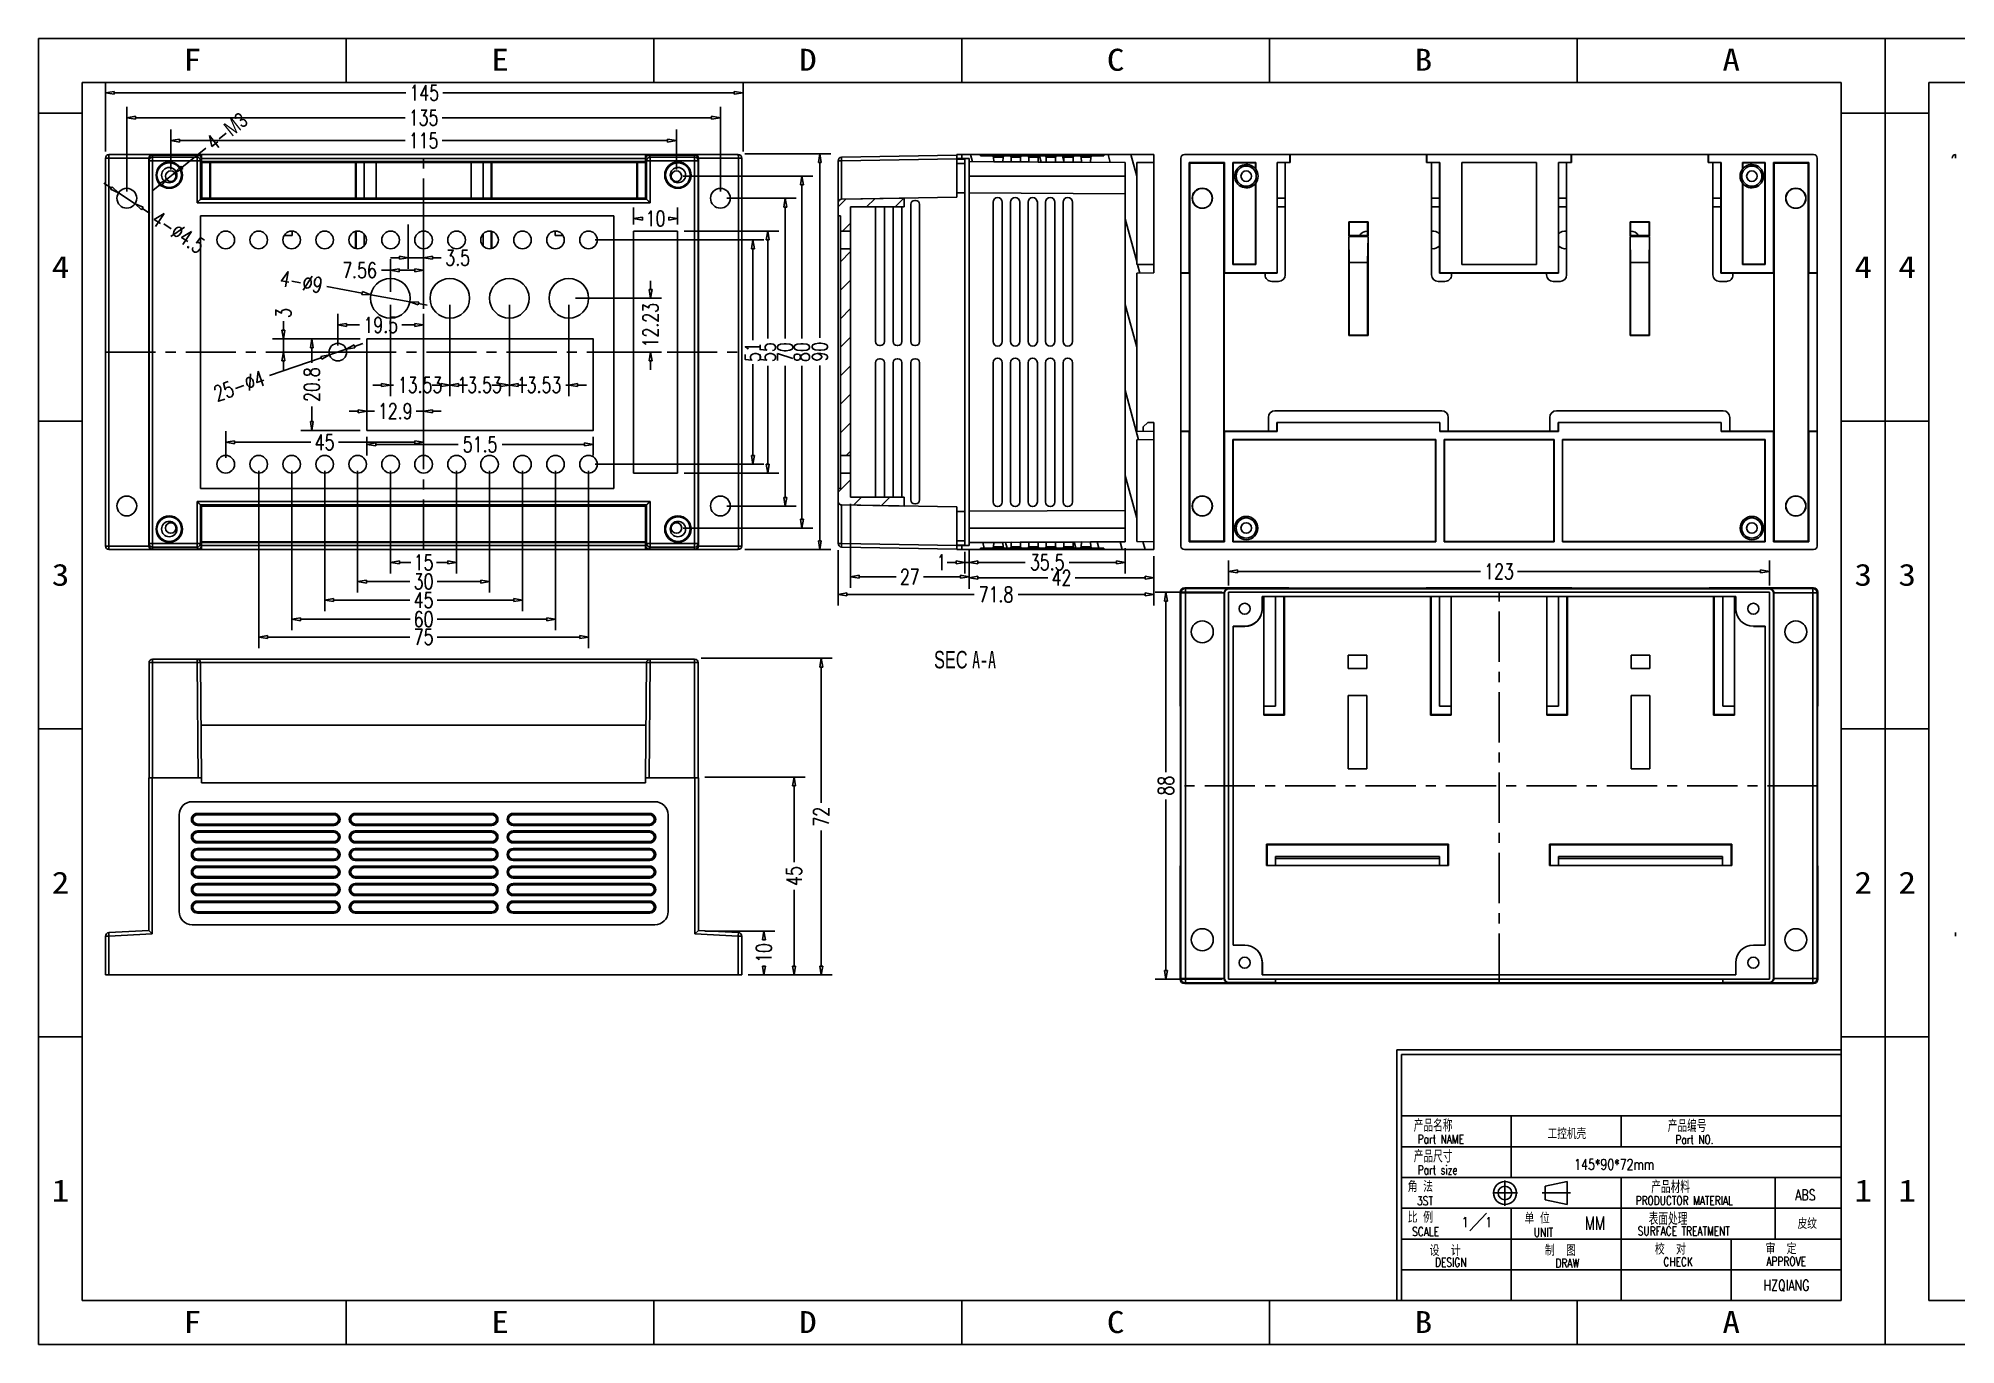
# Model space of a CAD drawing. Header units: millimetres. Extents: x -7873 to 0, y 0 to 2966.
# Drawn here: x -7452.6 to -7016.5, y 2371.9 to 2668.9 of the extents above; entities that cross this region are included whole.
import ezdxf
from ezdxf.enums import TextEntityAlignment as Align

# ---------------------------------------------------------------- set-up
doc = ezdxf.new("R2010")
doc.units = ezdxf.units.MM
doc.header["$LTSCALE"] = 0.5
doc.linetypes.add('CENTER', pattern=[50.8, 31.75, -6.35, 6.35, -6.35])
doc.layers.get('0').update_dxf_attribs({"linetype": 'CONTINUOUS'})
doc.layers.get('Defpoints').update_dxf_attribs({"linetype": 'CONTINUOUS'})
for name, color, linetype in [('02___PRT_ALL_AXES', 7, 'CONTINUOUS'), ('center', 1, 'CENTER'), ('dim', 3, 'CONTINUOUS'), ('text', 3, 'CONTINUOUS')]:
    doc.layers.add(name, color=color, linetype=linetype)
doc.styles.add('romans', font='romans.shx', dxfattribs={"width": 0.75, "bigfont": 'fangsong.shx'})
doc.styles.add('TEXTSTYLE_0', font='txt', dxfattribs={"width": 0.8})
doc.styles.add('xs', font='', dxfattribs={"width": 0.67})
doc.styles.get('xs').set_extended_font_data('NSimSun')
doc.dimstyles.new('MSTD', dxfattribs={"dimtxt": 3.5, "dimasz": 2, "dimexe": 2.5, "dimexo": 1.5, "dimgap": 1, "dimtad": 0, "dimzin": 0, "dimdsep": 46, "dimtxsty": 'romans', "dimblk": 'CLOSEDBLANK', "dimcen": 0, "dimclrd": 92, "dimclre": 92, "dimclrt": 3, "dimadec": 0, "dimazin": 0, "dimtfac": 1, "dimtdec": 4, "dimtofl": 0, "dimtmove": 0, "dimatfit": 3, "dimfxl": 0, "dimtolj": 1, "dimtzin": 0, "dimarcsym": 0})

msp = doc.modelspace()

# ---------------------------------------------------------------- texts
at = {"color": 3, "style": 'romans', "width": 0.75}
for s, height, p in [('产品名称', 2.8, (-7139.786, 2420.287)), ('产品编号', 2.8, (-7082.013, 2420.192)), ('产品尺寸', 2.8, (-7139.786, 2413.287)), ('Part NAME', 2, (-7138.891, 2417.597)), ('Part NO.', 2, (-7080.268, 2417.502)), ('Part size', 2, (-7138.891, 2410.597)), ('角 法', 2.5, (-7141.178, 2406.577)), ('产品材料', 2.8, (-7085.768, 2406.333)), ('3ST', 2, (-7139.017, 2403.59)), ('PRODUCTOR MATERIAL', 2, (-7089.311, 2403.633)), ('比 例', 2.5, (-7141.178, 2399.577)), ('SCALE', 2, (-7140.144, 2396.59)), ('单 位', 2.5, (-7114.617, 2399.377)), ('UNIT', 2, (-7112.482, 2396.428)), ('SURFACE TREATMENT', 2, (-7088.832, 2396.721)), ('表面处理', 2.8, (-7086.342, 2399.078)), ('设  计', 2.5, (-7136.178, 2392.044)), ('制  图', 2.5, (-7109.954, 2392.07)), ('校  对', 2.5, (-7084.945, 2392.345)), ('审  定', 2.5, (-7059.792, 2392.454)), ('DESIGN', 2, (-7134.925, 2389.6)), ('DRAW', 2, (-7107.545, 2389.409)), ('CHECK', 2, (-7082.996, 2389.711)), ('APPROVE', 2, (-7059.569, 2389.818))]:
    msp.add_text(s, height=height, dxfattribs=at).set_placement(p)
at = {"color": 6, "style": 'romans', "width": 0.75}
for s, height, p in [('工控机壳', 2.4423, (-7104.949, 2418.634)), ('145*90*72mm', 2.44235, (-7094.192, 2411.634)), ('ABS', 2.4423, (-7050.706, 2404.705)), ('皮纹', 2.4423, (-7050.277, 2398.188)), ('HZQIANG', 2.4423, (-7055.006, 2384.159))]:
    msp.add_text(s, height=height, dxfattribs=at).set_placement(p, align=Align.CENTER)
msp.add_text('MM', height=3, dxfattribs=at).set_placement((-7100.902, 2398.019))
at = {"color": 2, "linetype": 'Continuous', "insert": (-7234.791, 2529.602), "char_height": 3.96875, "width": 19.05, "attachment_point": 3, "line_spacing_factor": 0.9, "style": 'xs'}
msp.add_mtext('{\\fArial|b0|i0|c0|p32;SEC }A-A', dxfattribs=at)
at = {"layer": 'text', "style": 'romans', "width": 0.75}
msp.add_text('1   1', height=2.25, dxfattribs=at).set_placement((-7128.811, 2398.626))

# ---------------------------------------------------------------- blocks, each defined once
blk = doc.blocks.new('SUN_6HWZ35TKXU86YGHH1AY77V3D6FJ')
at = {"color": 7, "linetype": 'Continuous'}
for p, q in [((-420, 297), (0, 297)), ((-420, 0), (-420, 297)), ((-350, 287), (-350, 297)), ((-280, 287), (-280, 297)), ((-210, 287), (-210, 297)), ((-140, 287), (-140, 297)), ((-70, 287), (-70, 297)), ((0, 0), (0, 297)), ((-410, 287), (-10, 287)), ((-410, 10), (-410, 287)), ((-10, 10), (-10, 287)), ((-420, 280), (-410, 280)), ((-10, 280), (0, 280)), ((-420, 210), (-410, 210)), ((-10, 210), (0, 210)), ((-420, 140), (-410, 140)), ((-10, 140), (0, 140)), ((-420, 70), (-410, 70)), ((-10, 70), (0, 70)), ((-410, 10), (-10, 10)), ((-350, 0), (-350, 10)), ((-280, 0), (-280, 10)), ((-210, 0), (-210, 10)), ((-140, 0), (-140, 10)), ((-70, 0), (-70, 10)), ((-420, 0), (0, 0))]:
    blk.add_line(p, q, dxfattribs=at)
at = {"color": 2, "style": 'TEXTSTYLE_0'}
for s, width, p, p2 in [('F', 0.937433, (-386.98, 289.63), (-382.98, 289.63)), ('E', 0.858525, (-316.98, 289.63), (-312.98, 289.63)), ('D', 0.792988, (-246.98, 289.63), (-242.98, 289.63)), ('C', 0.792988, (-176.98, 289.63), (-172.98, 289.63)), ('B', 0.858525, (-106.98, 289.63), (-102.98, 289.63)), ('A', 0.858525, (-36.98, 289.63), (-32.98, 289.63)), ('4', 1.029662, (-416.95, 242.54), (-412.95, 242.54)), ('4', 1.029662, (-6.95, 242.54), (-2.95, 242.54)), ('3', 1.029662, (-416.95, 172.54), (-412.95, 172.54)), ('3', 1.029662, (-6.95, 172.54), (-2.95, 172.54)), ('2', 1.029662, (-416.95, 102.54), (-412.95, 102.54)), ('2', 1.029662, (-6.95, 102.54), (-2.95, 102.54)), ('1', 1.029662, (-416.95, 32.54), (-412.95, 32.54)), ('1', 1.029662, (-6.95, 32.54), (-2.95, 32.54)), ('F', 0.937433, (-386.98, 2.63), (-382.98, 2.63)), ('E', 0.858525, (-316.98, 2.63), (-312.98, 2.63)), ('D', 0.792988, (-246.98, 2.63), (-242.98, 2.63)), ('C', 0.792988, (-176.98, 2.63), (-172.98, 2.63)), ('B', 0.858525, (-106.98, 2.63), (-102.98, 2.63)), ('A', 0.858525, (-36.98, 2.63), (-32.98, 2.63))]:
    blk.add_text(s, height=5, dxfattribs=dict(at, width=width)).set_placement(p, p2, align=Align.FIT)
blk = doc.blocks.new('_ClosedBlank')
at = {"color": 0, "linetype": 'ByBlock', "lineweight": -2}
for p, q in [((-1, 0.17), (0, 0)), ((-1, 0.17), (-1, -0.17)), ((0, 0), (-1, -0.17))]:
    blk.add_line(p, q, dxfattribs=at)
blk = doc.blocks.new('*D139')
at = {"layer": 'Defpoints', "color": 0}
for p in [(-1102.87, -2512.01), (-1217.87, -2520.1), (-1102.87, -2520.1)]:
    blk.add_point(p, dxfattribs=at)
at = {"layer": 'dim', "color": 92, "lineweight": -2}
for p, q in [((-1217.87, -2518.6), (-1217.87, -2509.51)), ((-1102.87, -2518.6), (-1102.87, -2509.51)), ((-1215.87, -2512.01), (-1164.56, -2512.01)), ((-1104.87, -2512.01), (-1156.18, -2512.01))]:
    blk.add_line(p, q, dxfattribs=at)
at = {"layer": 'dim', "color": 92, "lineweight": -2, "xscale": 2, "yscale": 2, "zscale": 2, "rotation": 180}
blk.add_blockref('_ClosedBlank', (-1217.87, -2512.01), dxfattribs=at)
at = {"layer": 'dim', "color": 92, "lineweight": -2, "xscale": 2, "yscale": 2, "zscale": 2}
blk.add_blockref('_ClosedBlank', (-1102.87, -2512.01), dxfattribs=at)
at = {"layer": 'dim', "color": 3, "insert": (-1160.37, -2512.01), "char_height": 3.5, "attachment_point": 5, "style": 'romans'}
blk.add_mtext('115', dxfattribs=at)
blk = doc.blocks.new('*D140')
at = {"layer": 'Defpoints', "color": 0}
for p in [(-1102.87, -2520.1), (-1102.87, -2600.1), (-1074.32, -2600.1)]:
    blk.add_point(p, dxfattribs=at)
at = {"layer": 'dim', "color": 92, "lineweight": -2}
for p, q in [((-1101.37, -2520.1), (-1071.82, -2520.1)), ((-1074.32, -2522.1), (-1074.32, -2556.97)), ((-1074.32, -2598.1), (-1074.32, -2563.22)), ((-1101.37, -2600.1), (-1071.82, -2600.1))]:
    blk.add_line(p, q, dxfattribs=at)
at = {"layer": 'dim', "color": 92, "lineweight": -2, "xscale": 2, "yscale": 2, "zscale": 2}
for p, rotation in [((-1074.32, -2520.1), 90), ((-1074.32, -2600.1), 270)]:
    blk.add_blockref('_ClosedBlank', p, dxfattribs=dict(at, rotation=rotation))
at = {"layer": 'dim', "color": 3, "insert": (-1074.32, -2560.1), "char_height": 3.5, "attachment_point": 5, "rotation": 90, "style": 'romans'}
blk.add_mtext('80', dxfattribs=at)
blk = doc.blocks.new('*D141')
at = {"layer": 'Defpoints', "color": 0}
for p in [(-1092.87, -2506.83), (-1227.87, -2525.11), (-1092.87, -2525.11)]:
    blk.add_point(p, dxfattribs=at)
at = {"layer": 'dim', "color": 92, "lineweight": -2}
for p, q in [((-1227.87, -2523.61), (-1227.87, -2504.33)), ((-1225.87, -2506.83), (-1164.56, -2506.83)), ((-1094.87, -2506.83), (-1156.18, -2506.83)), ((-1092.87, -2523.61), (-1092.87, -2504.33))]:
    blk.add_line(p, q, dxfattribs=at)
at = {"layer": 'dim', "color": 92, "lineweight": -2, "xscale": 2, "yscale": 2, "zscale": 2, "rotation": 180}
blk.add_blockref('_ClosedBlank', (-1227.87, -2506.83), dxfattribs=at)
at = {"layer": 'dim', "color": 92, "lineweight": -2, "xscale": 2, "yscale": 2, "zscale": 2}
blk.add_blockref('_ClosedBlank', (-1092.87, -2506.83), dxfattribs=at)
at = {"layer": 'dim', "color": 3, "insert": (-1160.37, -2506.83), "char_height": 3.5, "attachment_point": 5, "style": 'romans'}
blk.add_mtext('135', dxfattribs=at)
blk = doc.blocks.new('*D134')
at = {"layer": 'Defpoints', "color": 0}
for p in [(-1092.87, -2525.11), (-1092.87, -2595.12), (-1078.13, -2595.12)]:
    blk.add_point(p, dxfattribs=at)
at = {"layer": 'dim', "color": 92, "lineweight": -2}
for p, q in [((-1091.37, -2525.11), (-1075.63, -2525.11)), ((-1078.13, -2527.11), (-1078.13, -2556.99)), ((-1078.13, -2593.12), (-1078.13, -2563.24)), ((-1091.37, -2595.12), (-1075.63, -2595.12))]:
    blk.add_line(p, q, dxfattribs=at)
at = {"layer": 'dim', "color": 92, "lineweight": -2, "xscale": 2, "yscale": 2, "zscale": 2}
for p, rotation in [((-1078.13, -2525.11), 90), ((-1078.13, -2595.12), 270)]:
    blk.add_blockref('_ClosedBlank', p, dxfattribs=dict(at, rotation=rotation))
at = {"layer": 'dim', "color": 3, "insert": (-1078.13, -2560.11), "char_height": 3.5, "attachment_point": 5, "rotation": 90, "style": 'romans'}
blk.add_mtext('70', dxfattribs=at)
blk = doc.blocks.new('*D142')
at = {"layer": 'Defpoints', "color": 0}
for p in [(-1088.82, -2515), (-1088.82, -2605), (-1070.25, -2605)]:
    blk.add_point(p, dxfattribs=at)
at = {"layer": 'dim', "color": 92, "lineweight": -2}
for p, q in [((-1087.32, -2515), (-1067.75, -2515)), ((-1070.25, -2517), (-1070.25, -2556.87)), ((-1070.25, -2603), (-1070.25, -2563.12)), ((-1087.32, -2605), (-1067.75, -2605))]:
    blk.add_line(p, q, dxfattribs=at)
at = {"layer": 'dim', "color": 92, "lineweight": -2, "xscale": 2, "yscale": 2, "zscale": 2}
for p, rotation in [((-1070.25, -2515), 90), ((-1070.25, -2605), 270)]:
    blk.add_blockref('_ClosedBlank', p, dxfattribs=dict(at, rotation=rotation))
at = {"layer": 'dim', "color": 3, "insert": (-1070.25, -2560), "char_height": 3.5, "attachment_point": 5, "rotation": 90, "style": 'romans'}
blk.add_mtext('90', dxfattribs=at)
blk = doc.blocks.new('*D143')
at = {"layer": 'Defpoints', "color": 0}
for p in [(-1232.72, -2501.15), (-1232.72, -2516), (-1087.72, -2516)]:
    blk.add_point(p, dxfattribs=at)
at = {"layer": 'dim', "color": 92, "lineweight": -2}
for p, q in [((-1232.72, -2514.5), (-1232.72, -2498.65)), ((-1087.72, -2514.5), (-1087.72, -2498.65)), ((-1230.72, -2501.15), (-1164.41, -2501.15)), ((-1089.72, -2501.15), (-1156.03, -2501.15))]:
    blk.add_line(p, q, dxfattribs=at)
at = {"layer": 'dim', "color": 92, "lineweight": -2, "xscale": 2, "yscale": 2, "zscale": 2, "rotation": 180}
blk.add_blockref('_ClosedBlank', (-1232.72, -2501.15), dxfattribs=at)
at = {"layer": 'dim', "color": 92, "lineweight": -2, "xscale": 2, "yscale": 2, "zscale": 2}
blk.add_blockref('_ClosedBlank', (-1087.72, -2501.15), dxfattribs=at)
at = {"layer": 'dim', "color": 3, "insert": (-1160.22, -2501.15), "char_height": 3.5, "attachment_point": 5, "style": 'romans'}
blk.add_mtext('145', dxfattribs=at)
blk = doc.blocks.new('*D144')
at = {"layer": 'Defpoints', "color": 0}
for p in [(-1167.87, -2585.6), (-1152.87, -2585.6), (-1152.87, -2607.91)]:
    blk.add_point(p, dxfattribs=at)
at = {"layer": 'dim', "color": 92, "lineweight": -2}
for p, q in [((-1167.87, -2587.1), (-1167.87, -2610.41)), ((-1152.87, -2587.1), (-1152.87, -2610.41)), ((-1165.87, -2607.91), (-1163.31, -2607.91)), ((-1154.87, -2607.91), (-1157.43, -2607.91))]:
    blk.add_line(p, q, dxfattribs=at)
at = {"layer": 'dim', "color": 92, "lineweight": -2, "xscale": 2, "yscale": 2, "zscale": 2, "rotation": 180}
blk.add_blockref('_ClosedBlank', (-1167.87, -2607.91), dxfattribs=at)
at = {"layer": 'dim', "color": 92, "lineweight": -2, "xscale": 2, "yscale": 2, "zscale": 2}
blk.add_blockref('_ClosedBlank', (-1152.87, -2607.91), dxfattribs=at)
at = {"layer": 'dim', "color": 3, "insert": (-1160.37, -2607.91), "char_height": 3.5, "attachment_point": 5, "style": 'romans'}
blk.add_mtext('15', dxfattribs=at)
blk = doc.blocks.new('*D145')
at = {"layer": 'Defpoints', "color": 0}
for p in [(-1175.37, -2585.6), (-1145.37, -2585.6), (-1145.37, -2612.27)]:
    blk.add_point(p, dxfattribs=at)
at = {"layer": 'dim', "color": 92, "lineweight": -2}
for p, q in [((-1175.37, -2587.1), (-1175.37, -2614.77)), ((-1145.37, -2587.1), (-1145.37, -2614.77)), ((-1173.37, -2612.27), (-1163.5, -2612.27)), ((-1147.37, -2612.27), (-1157.25, -2612.27))]:
    blk.add_line(p, q, dxfattribs=at)
at = {"layer": 'dim', "color": 92, "lineweight": -2, "xscale": 2, "yscale": 2, "zscale": 2, "rotation": 180}
blk.add_blockref('_ClosedBlank', (-1175.37, -2612.27), dxfattribs=at)
at = {"layer": 'dim', "color": 92, "lineweight": -2, "xscale": 2, "yscale": 2, "zscale": 2}
blk.add_blockref('_ClosedBlank', (-1145.37, -2612.27), dxfattribs=at)
at = {"layer": 'dim', "color": 3, "insert": (-1160.37, -2612.27), "char_height": 3.5, "attachment_point": 5, "style": 'romans'}
blk.add_mtext('30', dxfattribs=at)
blk = doc.blocks.new('*D146')
at = {"layer": 'Defpoints', "color": 0}
for p in [(-1182.87, -2585.6), (-1137.87, -2585.6), (-1182.87, -2616.47)]:
    blk.add_point(p, dxfattribs=at)
at = {"layer": 'dim', "color": 92, "lineweight": -2}
for p, q in [((-1182.87, -2587.1), (-1182.87, -2618.97)), ((-1137.87, -2587.1), (-1137.87, -2618.97)), ((-1180.87, -2616.47), (-1163.5, -2616.47)), ((-1139.87, -2616.47), (-1157.25, -2616.47))]:
    blk.add_line(p, q, dxfattribs=at)
at = {"layer": 'dim', "color": 92, "lineweight": -2, "xscale": 2, "yscale": 2, "zscale": 2, "rotation": 180}
blk.add_blockref('_ClosedBlank', (-1182.87, -2616.47), dxfattribs=at)
at = {"layer": 'dim', "color": 92, "lineweight": -2, "xscale": 2, "yscale": 2, "zscale": 2}
blk.add_blockref('_ClosedBlank', (-1137.87, -2616.47), dxfattribs=at)
at = {"layer": 'dim', "color": 3, "insert": (-1160.37, -2616.47), "char_height": 3.5, "attachment_point": 5, "style": 'romans'}
blk.add_mtext('45', dxfattribs=at)
blk = doc.blocks.new('*D147')
at = {"layer": 'Defpoints', "color": 0}
for p in [(-1190.37, -2585.6), (-1130.37, -2585.6), (-1130.37, -2620.83)]:
    blk.add_point(p, dxfattribs=at)
at = {"layer": 'dim', "color": 92, "lineweight": -2}
for p, q in [((-1190.37, -2587.1), (-1190.37, -2623.33)), ((-1130.37, -2587.1), (-1130.37, -2623.33)), ((-1188.37, -2620.83), (-1163.43, -2620.83)), ((-1132.37, -2620.83), (-1157.31, -2620.83))]:
    blk.add_line(p, q, dxfattribs=at)
at = {"layer": 'dim', "color": 92, "lineweight": -2, "xscale": 2, "yscale": 2, "zscale": 2, "rotation": 180}
blk.add_blockref('_ClosedBlank', (-1190.37, -2620.83), dxfattribs=at)
at = {"layer": 'dim', "color": 92, "lineweight": -2, "xscale": 2, "yscale": 2, "zscale": 2}
blk.add_blockref('_ClosedBlank', (-1130.37, -2620.83), dxfattribs=at)
at = {"layer": 'dim', "color": 3, "insert": (-1160.37, -2620.83), "char_height": 3.5, "attachment_point": 5, "style": 'romans'}
blk.add_mtext('60', dxfattribs=at)
blk = doc.blocks.new('*D148')
at = {"layer": 'Defpoints', "color": 0}
for p in [(-1197.87, -2585.6), (-1122.87, -2585.6), (-1197.87, -2624.88)]:
    blk.add_point(p, dxfattribs=at)
at = {"layer": 'dim', "color": 92, "lineweight": -2}
for p, q in [((-1197.87, -2587.1), (-1197.87, -2627.38)), ((-1122.87, -2587.1), (-1122.87, -2627.38)), ((-1195.87, -2624.88), (-1163.5, -2624.88)), ((-1124.87, -2624.88), (-1157.25, -2624.88))]:
    blk.add_line(p, q, dxfattribs=at)
at = {"layer": 'dim', "color": 92, "lineweight": -2, "xscale": 2, "yscale": 2, "zscale": 2, "rotation": 180}
blk.add_blockref('_ClosedBlank', (-1197.87, -2624.88), dxfattribs=at)
at = {"layer": 'dim', "color": 92, "lineweight": -2, "xscale": 2, "yscale": 2, "zscale": 2}
blk.add_blockref('_ClosedBlank', (-1122.87, -2624.88), dxfattribs=at)
at = {"layer": 'dim', "color": 3, "insert": (-1160.37, -2624.88), "char_height": 3.5, "attachment_point": 5, "style": 'romans'}
blk.add_mtext('75', dxfattribs=at)
blk = doc.blocks.new('*D149')
at = {"layer": 'Defpoints', "color": 0}
for p in [(-1160.37, -2580.61), (-1205.37, -2585.6), (-1160.37, -2585.6)]:
    blk.add_point(p, dxfattribs=at)
at = {"layer": 'dim', "color": 92, "lineweight": -2}
for p, q in [((-1205.37, -2584.1), (-1205.37, -2578.11)), ((-1203.37, -2580.61), (-1186, -2580.61)), ((-1162.37, -2580.61), (-1179.75, -2580.61)), ((-1160.37, -2584.1), (-1160.37, -2578.11))]:
    blk.add_line(p, q, dxfattribs=at)
at = {"layer": 'dim', "color": 92, "lineweight": -2, "xscale": 2, "yscale": 2, "zscale": 2, "rotation": 180}
blk.add_blockref('_ClosedBlank', (-1205.37, -2580.61), dxfattribs=at)
at = {"layer": 'dim', "color": 92, "lineweight": -2, "xscale": 2, "yscale": 2, "zscale": 2}
blk.add_blockref('_ClosedBlank', (-1160.37, -2580.61), dxfattribs=at)
at = {"layer": 'dim', "color": 3, "insert": (-1182.87, -2580.61), "char_height": 3.5, "attachment_point": 5, "style": 'romans'}
blk.add_mtext('45', dxfattribs=at)
blk = doc.blocks.new('*D150')
at = {"layer": 'Defpoints', "color": 0}
for p in [(-1160.37, -2553.93), (-1179.87, -2560.1), (-1160.37, -2560.1)]:
    blk.add_point(p, dxfattribs=at)
at = {"layer": 'dim', "color": 92, "lineweight": -2}
for p, q in [((-1179.87, -2558.6), (-1179.87, -2551.43)), ((-1177.87, -2553.93), (-1174.93, -2553.93)), ((-1162.37, -2553.93), (-1165.31, -2553.93)), ((-1160.37, -2558.6), (-1160.37, -2551.43))]:
    blk.add_line(p, q, dxfattribs=at)
at = {"layer": 'dim', "color": 92, "lineweight": -2, "xscale": 2, "yscale": 2, "zscale": 2, "rotation": 180}
blk.add_blockref('_ClosedBlank', (-1179.87, -2553.93), dxfattribs=at)
at = {"layer": 'dim', "color": 92, "lineweight": -2, "xscale": 2, "yscale": 2, "zscale": 2}
blk.add_blockref('_ClosedBlank', (-1160.37, -2553.93), dxfattribs=at)
at = {"layer": 'dim', "color": 3, "insert": (-1170.12, -2553.93), "char_height": 3.5, "attachment_point": 5, "style": 'romans'}
blk.add_mtext('19.5', dxfattribs=at)
blk = doc.blocks.new('*D151')
at = {"layer": 'Defpoints', "color": 0}
for p in [(-1122.87, -2534.6), (-1122.87, -2585.6), (-1085.46, -2585.6)]:
    blk.add_point(p, dxfattribs=at)
at = {"layer": 'dim', "color": 92, "lineweight": -2}
for p, q in [((-1121.37, -2534.6), (-1082.96, -2534.6)), ((-1085.46, -2536.6), (-1085.46, -2557.35)), ((-1085.46, -2583.6), (-1085.46, -2562.85)), ((-1121.37, -2585.6), (-1082.96, -2585.6))]:
    blk.add_line(p, q, dxfattribs=at)
at = {"layer": 'dim', "color": 92, "lineweight": -2, "xscale": 2, "yscale": 2, "zscale": 2}
for p, rotation in [((-1085.46, -2534.6), 90), ((-1085.46, -2585.6), 270)]:
    blk.add_blockref('_ClosedBlank', p, dxfattribs=dict(at, rotation=rotation))
at = {"layer": 'dim', "color": 3, "insert": (-1085.46, -2560.1), "char_height": 3.5, "attachment_point": 5, "rotation": 90, "style": 'romans'}
blk.add_mtext('51', dxfattribs=at)
blk = doc.blocks.new('*D152')
at = {"layer": 'Defpoints', "color": 0}
for p in [(-1112.62, -2532.6), (-1102.62, -2529.73), (-1102.62, -2532.6)]:
    blk.add_point(p, dxfattribs=at)
at = {"layer": 'dim', "color": 92, "lineweight": -2}
for p, q in [((-1112.62, -2531.1), (-1112.62, -2527.23)), ((-1102.62, -2531.1), (-1102.62, -2527.23)), ((-1110.62, -2529.73), (-1110.56, -2529.73)), ((-1104.62, -2529.73), (-1104.68, -2529.73))]:
    blk.add_line(p, q, dxfattribs=at)
at = {"layer": 'dim', "color": 92, "lineweight": -2, "xscale": 2, "yscale": 2, "zscale": 2, "rotation": 180}
blk.add_blockref('_ClosedBlank', (-1112.62, -2529.73), dxfattribs=at)
at = {"layer": 'dim', "color": 92, "lineweight": -2, "xscale": 2, "yscale": 2, "zscale": 2}
blk.add_blockref('_ClosedBlank', (-1102.62, -2529.73), dxfattribs=at)
at = {"layer": 'dim', "color": 3, "insert": (-1107.62, -2529.73), "char_height": 3.5, "attachment_point": 5, "style": 'romans'}
blk.add_mtext('10', dxfattribs=at)
blk = doc.blocks.new('*D135')
at = {"layer": 'Defpoints', "color": 0}
for p in [(-1102.62, -2532.6), (-1102.62, -2587.6), (-1082.08, -2587.6)]:
    blk.add_point(p, dxfattribs=at)
at = {"layer": 'dim', "color": 92, "lineweight": -2}
for p, q in [((-1101.12, -2532.6), (-1079.58, -2532.6)), ((-1082.08, -2534.6), (-1082.08, -2556.97)), ((-1082.08, -2585.6), (-1082.08, -2563.22)), ((-1101.12, -2587.6), (-1079.58, -2587.6))]:
    blk.add_line(p, q, dxfattribs=at)
at = {"layer": 'dim', "color": 92, "lineweight": -2, "xscale": 2, "yscale": 2, "zscale": 2}
for p, rotation in [((-1082.08, -2532.6), 90), ((-1082.08, -2587.6), 270)]:
    blk.add_blockref('_ClosedBlank', p, dxfattribs=dict(at, rotation=rotation))
at = {"layer": 'dim', "color": 3, "insert": (-1082.08, -2560.1), "char_height": 3.5, "attachment_point": 5, "rotation": 90, "style": 'romans'}
blk.add_mtext('55', dxfattribs=at)
blk = doc.blocks.new('*D155')
at = {"layer": 'Defpoints', "color": 0}
for p in [(-1098.72, -2629.72), (-1088.02, -2701.72), (-1069.92, -2701.72)]:
    blk.add_point(p, dxfattribs=at)
at = {"layer": 'dim', "color": 92, "lineweight": -2}
for p, q in [((-1097.22, -2629.72), (-1067.42, -2629.72)), ((-1069.92, -2631.72), (-1069.92, -2662.59)), ((-1069.92, -2699.72), (-1069.92, -2668.84)), ((-1086.52, -2701.72), (-1067.42, -2701.72))]:
    blk.add_line(p, q, dxfattribs=at)
at = {"layer": 'dim', "color": 92, "lineweight": -2, "xscale": 2, "yscale": 2, "zscale": 2}
for p, rotation in [((-1069.92, -2629.72), 90), ((-1069.92, -2701.72), 270)]:
    blk.add_blockref('_ClosedBlank', p, dxfattribs=dict(at, rotation=rotation))
at = {"layer": 'dim', "color": 3, "insert": (-1069.92, -2665.72), "char_height": 3.5, "attachment_point": 5, "rotation": 90, "style": 'romans'}
blk.add_mtext('72', dxfattribs=at)
blk = doc.blocks.new('*D136')
at = {"layer": 'Defpoints', "color": 0}
for p in [(-1097.87, -2691.72), (-1088.02, -2701.72), (-1082.96, -2701.72)]:
    blk.add_point(p, dxfattribs=at)
at = {"layer": 'dim', "color": 92, "lineweight": -2}
for p, q in [((-1096.37, -2691.72), (-1080.46, -2691.72)), ((-1082.96, -2693.72), (-1082.96, -2693.78)), ((-1086.52, -2701.72), (-1080.46, -2701.72)), ((-1082.96, -2699.72), (-1082.96, -2699.66))]:
    blk.add_line(p, q, dxfattribs=at)
at = {"layer": 'dim', "color": 92, "lineweight": -2, "xscale": 2, "yscale": 2, "zscale": 2}
for p, rotation in [((-1082.96, -2691.72), 90), ((-1082.96, -2701.72), 270)]:
    blk.add_blockref('_ClosedBlank', p, dxfattribs=dict(at, rotation=rotation))
at = {"layer": 'dim', "color": 3, "insert": (-1082.96, -2696.72), "char_height": 3.5, "attachment_point": 5, "rotation": 90, "style": 'romans'}
blk.add_mtext('10', dxfattribs=at)
blk = doc.blocks.new('*D137')
at = {"layer": 'Defpoints', "color": 0}
for p in [(-1097.87, -2656.72), (-1076.97, -2701.72), (-1076.12, -2701.72)]:
    blk.add_point(p, dxfattribs=at)
at = {"layer": 'dim', "color": 92, "lineweight": -2}
for p, q in [((-1096.37, -2656.72), (-1073.62, -2656.72)), ((-1076.12, -2658.72), (-1076.12, -2676.09)), ((-1076.12, -2699.72), (-1076.12, -2682.34)), ((-1075.47, -2701.72), (-1073.62, -2701.72))]:
    blk.add_line(p, q, dxfattribs=at)
at = {"layer": 'dim', "color": 92, "lineweight": -2, "xscale": 2, "yscale": 2, "zscale": 2}
for p, rotation in [((-1076.12, -2656.72), 90), ((-1076.12, -2701.72), 270)]:
    blk.add_blockref('_ClosedBlank', p, dxfattribs=dict(at, rotation=rotation))
at = {"layer": 'dim', "color": 3, "insert": (-1076.12, -2679.22), "char_height": 3.5, "attachment_point": 5, "rotation": 90, "style": 'romans'}
blk.add_mtext('45', dxfattribs=at)
blk = doc.blocks.new('*D156')
at = {"layer": 'Defpoints', "color": 0}
for p in [(-1066.08, -2603.61), (-994.28, -2605), (-1066.08, -2615.19)]:
    blk.add_point(p, dxfattribs=at)
at = {"layer": 'dim', "color": 92, "lineweight": -2}
for p, q in [((-1066.08, -2605.11), (-1066.08, -2617.69)), ((-994.28, -2606.5), (-994.28, -2617.69)), ((-1064.08, -2615.19), (-1035.18, -2615.19)), ((-996.28, -2615.19), (-1025.18, -2615.19))]:
    blk.add_line(p, q, dxfattribs=at)
at = {"layer": 'dim', "color": 92, "lineweight": -2, "xscale": 2, "yscale": 2, "zscale": 2, "rotation": 180}
blk.add_blockref('_ClosedBlank', (-1066.08, -2615.19), dxfattribs=at)
at = {"layer": 'dim', "color": 92, "lineweight": -2, "xscale": 2, "yscale": 2, "zscale": 2}
blk.add_blockref('_ClosedBlank', (-994.28, -2615.19), dxfattribs=at)
at = {"layer": 'dim', "color": 3, "insert": (-1030.18, -2615.19), "char_height": 3.5, "attachment_point": 5, "style": 'romans'}
blk.add_mtext('71.8', dxfattribs=at)
blk = doc.blocks.new('*D157')
at = {"layer": 'Defpoints', "color": 0}
for p in [(-1000.78, -2603.21), (-1036.28, -2603.4), (-1000.78, -2607.9)]:
    blk.add_point(p, dxfattribs=at)
at = {"layer": 'dim', "color": 92, "lineweight": -2}
for p, q in [((-1036.28, -2604.9), (-1036.28, -2610.4)), ((-1000.78, -2604.71), (-1000.78, -2610.4)), ((-1034.28, -2607.9), (-1023.53, -2607.9)), ((-1002.78, -2607.9), (-1013.53, -2607.9))]:
    blk.add_line(p, q, dxfattribs=at)
at = {"layer": 'dim', "color": 92, "lineweight": -2, "xscale": 2, "yscale": 2, "zscale": 2, "rotation": 180}
blk.add_blockref('_ClosedBlank', (-1036.28, -2607.9), dxfattribs=at)
at = {"layer": 'dim', "color": 92, "lineweight": -2, "xscale": 2, "yscale": 2, "zscale": 2}
blk.add_blockref('_ClosedBlank', (-1000.78, -2607.9), dxfattribs=at)
at = {"layer": 'dim', "color": 3, "insert": (-1018.53, -2607.9), "char_height": 3.5, "attachment_point": 5, "style": 'romans'}
blk.add_mtext('35.5', dxfattribs=at)
blk = doc.blocks.new('*D158')
at = {"layer": 'Defpoints', "color": 0}
for p in [(-1037.28, -2604), (-1036.28, -2604.1), (-1037.28, -2607.9)]:
    blk.add_point(p, dxfattribs=at)
at = {"layer": 'dim', "color": 92, "lineweight": -2}
for p, q in [((-1037.28, -2605.5), (-1037.28, -2610.4)), ((-1036.28, -2605.6), (-1036.28, -2610.4)), ((-1039.28, -2607.9), (-1041.28, -2607.9)), ((-1036.28, -2607.9), (-1037.28, -2607.9)), ((-1034.28, -2607.9), (-1032.28, -2607.9))]:
    blk.add_line(p, q, dxfattribs=at)
at = {"layer": 'dim', "color": 92, "lineweight": -2, "xscale": 2, "yscale": 2, "zscale": 2}
blk.add_blockref('_ClosedBlank', (-1037.28, -2607.9), dxfattribs=at)
at = {"layer": 'dim', "color": 92, "lineweight": -2, "xscale": 2, "yscale": 2, "zscale": 2, "rotation": 180}
blk.add_blockref('_ClosedBlank', (-1036.28, -2607.9), dxfattribs=at)
at = {"layer": 'dim', "color": 3, "insert": (-1042.6, -2607.9), "char_height": 3.5, "attachment_point": 5, "style": 'romans'}
blk.add_mtext('1', dxfattribs=at)
blk = doc.blocks.new('*D159')
at = {"layer": 'Defpoints', "color": 0}
for p in [(-1063.28, -2593.1), (-1036.28, -2603.4), (-1036.28, -2611.17)]:
    blk.add_point(p, dxfattribs=at)
at = {"layer": 'dim', "color": 92, "lineweight": -2}
for p, q in [((-1063.28, -2594.6), (-1063.28, -2613.67)), ((-1036.28, -2604.9), (-1036.28, -2613.67)), ((-1061.28, -2611.17), (-1052.91, -2611.17)), ((-1038.28, -2611.17), (-1046.66, -2611.17))]:
    blk.add_line(p, q, dxfattribs=at)
at = {"layer": 'dim', "color": 92, "lineweight": -2, "xscale": 2, "yscale": 2, "zscale": 2, "rotation": 180}
blk.add_blockref('_ClosedBlank', (-1063.28, -2611.17), dxfattribs=at)
at = {"layer": 'dim', "color": 92, "lineweight": -2, "xscale": 2, "yscale": 2, "zscale": 2}
blk.add_blockref('_ClosedBlank', (-1036.28, -2611.17), dxfattribs=at)
at = {"layer": 'dim', "color": 3, "insert": (-1049.78, -2611.17), "char_height": 3.5, "attachment_point": 5, "style": 'romans'}
blk.add_mtext('27', dxfattribs=at)
blk = doc.blocks.new('*D138')
at = {"layer": 'Defpoints', "color": 0}
for p in [(-1036.28, -2605), (-994.28, -2605), (-994.28, -2611.42)]:
    blk.add_point(p, dxfattribs=at)
at = {"layer": 'dim', "color": 92, "lineweight": -2}
for p, q in [((-1036.28, -2606.5), (-1036.28, -2613.92)), ((-994.28, -2606.5), (-994.28, -2613.92)), ((-1034.28, -2611.42), (-1018.41, -2611.42)), ((-996.28, -2611.42), (-1012.16, -2611.42))]:
    blk.add_line(p, q, dxfattribs=at)
at = {"layer": 'dim', "color": 92, "lineweight": -2, "xscale": 2, "yscale": 2, "zscale": 2, "rotation": 180}
blk.add_blockref('_ClosedBlank', (-1036.28, -2611.42), dxfattribs=at)
at = {"layer": 'dim', "color": 92, "lineweight": -2, "xscale": 2, "yscale": 2, "zscale": 2}
blk.add_blockref('_ClosedBlank', (-994.28, -2611.42), dxfattribs=at)
at = {"layer": 'dim', "color": 3, "insert": (-1015.28, -2611.42), "char_height": 3.5, "attachment_point": 5, "style": 'romans'}
blk.add_mtext('42', dxfattribs=at)
blk = doc.blocks.new('*D178')
at = {"layer": 'Defpoints', "color": 0}
for p in [(-1163.87, -2529.6), (-1160.37, -2529.6), (-1160.37, -2538.66)]:
    blk.add_point(p, dxfattribs=at)
at = {"layer": 'dim', "color": 92, "lineweight": -2}
for p, q in [((-1163.87, -2531.1), (-1163.87, -2541.16)), ((-1160.37, -2531.1), (-1160.37, -2541.16)), ((-1165.87, -2538.66), (-1167.87, -2538.66)), ((-1163.87, -2538.66), (-1160.37, -2538.66)), ((-1158.37, -2538.66), (-1156.37, -2538.66))]:
    blk.add_line(p, q, dxfattribs=at)
at = {"layer": 'dim', "color": 92, "lineweight": -2, "xscale": 2, "yscale": 2, "zscale": 2}
blk.add_blockref('_ClosedBlank', (-1163.87, -2538.66), dxfattribs=at)
at = {"layer": 'dim', "color": 92, "lineweight": -2, "xscale": 2, "yscale": 2, "zscale": 2, "rotation": 180}
blk.add_blockref('_ClosedBlank', (-1160.37, -2538.66), dxfattribs=at)
at = {"layer": 'dim', "color": 3, "insert": (-1152.62, -2538.66), "char_height": 3.5, "attachment_point": 5, "style": 'romans'}
blk.add_mtext('3.5', dxfattribs=at)
blk = doc.blocks.new('*D180')
at = {"layer": 'Defpoints', "color": 0}
for p in [(-1173.27, -2557.1), (-1185.79, -2577.9), (-1173.27, -2577.9)]:
    blk.add_point(p, dxfattribs=at)
at = {"layer": 'dim', "color": 92, "lineweight": -2}
for p, q in [((-1174.77, -2557.1), (-1188.29, -2557.1)), ((-1185.79, -2559.1), (-1185.79, -2562.5)), ((-1185.79, -2575.9), (-1185.79, -2572.5)), ((-1174.77, -2577.9), (-1188.29, -2577.9))]:
    blk.add_line(p, q, dxfattribs=at)
at = {"layer": 'dim', "color": 92, "lineweight": -2, "xscale": 2, "yscale": 2, "zscale": 2}
for p, rotation in [((-1185.79, -2557.1), 90), ((-1185.79, -2577.9), 270)]:
    blk.add_blockref('_ClosedBlank', p, dxfattribs=dict(at, rotation=rotation))
at = {"layer": 'dim', "color": 3, "insert": (-1185.79, -2567.5), "char_height": 3.5, "attachment_point": 5, "rotation": 90, "style": 'romans'}
blk.add_mtext('20.8', dxfattribs=at)
blk = doc.blocks.new('*D181')
at = {"layer": 'Defpoints', "color": 0}
for p in [(-1173.27, -2577.9), (-1121.77, -2577.9), (-1121.77, -2581.09)]:
    blk.add_point(p, dxfattribs=at)
at = {"layer": 'dim', "color": 92, "lineweight": -2}
for p, q in [((-1173.27, -2579.4), (-1173.27, -2583.59)), ((-1171.27, -2581.09), (-1152.52, -2581.09)), ((-1123.77, -2581.09), (-1142.52, -2581.09)), ((-1121.77, -2579.4), (-1121.77, -2583.59))]:
    blk.add_line(p, q, dxfattribs=at)
at = {"layer": 'dim', "color": 92, "lineweight": -2, "xscale": 2, "yscale": 2, "zscale": 2, "rotation": 180}
blk.add_blockref('_ClosedBlank', (-1173.27, -2581.09), dxfattribs=at)
at = {"layer": 'dim', "color": 92, "lineweight": -2, "xscale": 2, "yscale": 2, "zscale": 2}
blk.add_blockref('_ClosedBlank', (-1121.77, -2581.09), dxfattribs=at)
at = {"layer": 'dim', "color": 3, "insert": (-1147.52, -2581.09), "char_height": 3.5, "attachment_point": 5, "style": 'romans'}
blk.add_mtext('51.5', dxfattribs=at)
blk = doc.blocks.new('*D182')
at = {"layer": 'Defpoints', "color": 0}
for p in [(-1127.34, -2547.87), (-1121.77, -2560.1), (-1108.76, -2560.1)]:
    blk.add_point(p, dxfattribs=at)
at = {"layer": 'dim', "color": 92, "lineweight": -2}
for p, q in [((-1108.76, -2545.87), (-1108.76, -2543.87)), ((-1125.84, -2547.87), (-1106.26, -2547.87)), ((-1108.76, -2547.87), (-1108.76, -2547.92)), ((-1120.27, -2560.1), (-1106.26, -2560.1)), ((-1108.76, -2560.1), (-1108.76, -2560.05)), ((-1108.76, -2562.1), (-1108.76, -2564.1))]:
    blk.add_line(p, q, dxfattribs=at)
at = {"layer": 'dim', "color": 92, "lineweight": -2, "xscale": 2, "yscale": 2, "zscale": 2}
for p, rotation in [((-1108.76, -2547.87), 270), ((-1108.76, -2560.1), 90)]:
    blk.add_blockref('_ClosedBlank', p, dxfattribs=dict(at, rotation=rotation))
at = {"layer": 'dim', "color": 3, "insert": (-1108.76, -2553.98), "char_height": 3.5, "attachment_point": 5, "rotation": 90, "style": 'romans'}
blk.add_mtext('12.23', dxfattribs=at)
blk = doc.blocks.new('*D183')
at = {"layer": 'Defpoints', "color": 0}
for p in [(-1173.27, -2557.1), (-1192.25, -2560.1), (-1173.27, -2560.1)]:
    blk.add_point(p, dxfattribs=at)
at = {"layer": 'dim', "color": 92, "lineweight": -2}
for p, q in [((-1192.25, -2555.1), (-1192.25, -2553.1)), ((-1174.77, -2557.1), (-1194.75, -2557.1)), ((-1192.25, -2560.1), (-1192.25, -2557.1)), ((-1174.77, -2560.1), (-1194.75, -2560.1)), ((-1192.25, -2562.1), (-1192.25, -2564.1))]:
    blk.add_line(p, q, dxfattribs=at)
at = {"layer": 'dim', "color": 92, "lineweight": -2, "xscale": 2, "yscale": 2, "zscale": 2}
for p, rotation in [((-1192.25, -2557.1), 270), ((-1192.25, -2560.1), 90)]:
    blk.add_blockref('_ClosedBlank', p, dxfattribs=dict(at, rotation=rotation))
at = {"layer": 'dim', "color": 3, "insert": (-1192.25, -2551.22), "char_height": 3.5, "attachment_point": 5, "rotation": 90, "style": 'romans'}
blk.add_mtext('3', dxfattribs=at)
blk = doc.blocks.new('*D184')
at = {"layer": 'Defpoints', "color": 0}
for p in [(-1173.27, -2560.1), (-1160.37, -2560.1), (-1173.27, -2573.53)]:
    blk.add_point(p, dxfattribs=at)
at = {"layer": 'dim', "color": 92, "lineweight": -2}
for p, q in [((-1173.27, -2561.6), (-1173.27, -2576.03)), ((-1160.37, -2561.6), (-1160.37, -2576.03)), ((-1175.27, -2573.53), (-1177.27, -2573.53)), ((-1173.27, -2573.53), (-1171.57, -2573.53)), ((-1160.37, -2573.53), (-1162.07, -2573.53)), ((-1158.37, -2573.53), (-1156.37, -2573.53))]:
    blk.add_line(p, q, dxfattribs=at)
at = {"layer": 'dim', "color": 92, "lineweight": -2, "xscale": 2, "yscale": 2, "zscale": 2}
blk.add_blockref('_ClosedBlank', (-1173.27, -2573.53), dxfattribs=at)
at = {"layer": 'dim', "color": 92, "lineweight": -2, "xscale": 2, "yscale": 2, "zscale": 2, "rotation": 180}
blk.add_blockref('_ClosedBlank', (-1160.37, -2573.53), dxfattribs=at)
at = {"layer": 'dim', "color": 3, "insert": (-1166.82, -2573.53), "char_height": 3.5, "attachment_point": 5, "style": 'romans'}
blk.add_mtext('12.9', dxfattribs=at)
blk = doc.blocks.new('*D185')
at = {"layer": 'Defpoints', "color": 0}
for p in [(-1160.37, -2541.5), (-1167.93, -2547.87), (-1160.37, -2547.87)]:
    blk.add_point(p, dxfattribs=at)
at = {"layer": 'dim', "color": 92, "lineweight": -2}
for p, q in [((-1167.93, -2541.5), (-1169.93, -2541.5)), ((-1167.93, -2546.37), (-1167.93, -2539)), ((-1162.37, -2541.5), (-1165.93, -2541.5)), ((-1160.37, -2546.37), (-1160.37, -2539))]:
    blk.add_line(p, q, dxfattribs=at)
at = {"layer": 'dim', "color": 92, "lineweight": -2, "xscale": 2, "yscale": 2, "zscale": 2, "rotation": 180}
blk.add_blockref('_ClosedBlank', (-1167.93, -2541.5), dxfattribs=at)
at = {"layer": 'dim', "color": 92, "lineweight": -2, "xscale": 2, "yscale": 2, "zscale": 2}
blk.add_blockref('_ClosedBlank', (-1160.37, -2541.5), dxfattribs=at)
at = {"layer": 'dim', "color": 3, "insert": (-1174.93, -2541.5), "char_height": 3.5, "attachment_point": 5, "style": 'romans'}
blk.add_mtext('7.56', dxfattribs=at)
blk = doc.blocks.new('*D186')
at = {"layer": 'Defpoints', "color": 0}
for p in [(-1167.93, -2547.87), (-1154.4, -2547.87), (-1167.93, -2567.58)]:
    blk.add_point(p, dxfattribs=at)
at = {"layer": 'dim', "color": 92, "lineweight": -2}
for p, q in [((-1167.93, -2549.37), (-1167.93, -2570.08)), ((-1154.4, -2549.37), (-1154.4, -2570.08)), ((-1169.93, -2567.58), (-1171.93, -2567.58)), ((-1167.93, -2567.58), (-1167.23, -2567.58)), ((-1154.4, -2567.58), (-1155.1, -2567.58)), ((-1152.4, -2567.58), (-1150.4, -2567.58))]:
    blk.add_line(p, q, dxfattribs=at)
at = {"layer": 'dim', "color": 92, "lineweight": -2, "xscale": 2, "yscale": 2, "zscale": 2}
blk.add_blockref('_ClosedBlank', (-1167.93, -2567.58), dxfattribs=at)
at = {"layer": 'dim', "color": 92, "lineweight": -2, "xscale": 2, "yscale": 2, "zscale": 2, "rotation": 180}
blk.add_blockref('_ClosedBlank', (-1154.4, -2567.58), dxfattribs=at)
at = {"layer": 'dim', "color": 3, "insert": (-1161.17, -2567.58), "char_height": 3.5, "attachment_point": 5, "style": 'romans'}
blk.add_mtext('13.53', dxfattribs=at)
blk = doc.blocks.new('*D187')
at = {"layer": 'Defpoints', "color": 0}
for p in [(-1154.4, -2547.87), (-1140.87, -2547.87), (-1140.87, -2567.58)]:
    blk.add_point(p, dxfattribs=at)
at = {"layer": 'dim', "color": 92, "lineweight": -2}
for p, q in [((-1154.4, -2549.37), (-1154.4, -2570.08)), ((-1140.87, -2549.37), (-1140.87, -2570.08)), ((-1156.4, -2567.58), (-1158.4, -2567.58)), ((-1154.4, -2567.58), (-1153.7, -2567.58)), ((-1140.87, -2567.58), (-1141.57, -2567.58)), ((-1138.87, -2567.58), (-1136.87, -2567.58))]:
    blk.add_line(p, q, dxfattribs=at)
at = {"layer": 'dim', "color": 92, "lineweight": -2, "xscale": 2, "yscale": 2, "zscale": 2}
blk.add_blockref('_ClosedBlank', (-1154.4, -2567.58), dxfattribs=at)
at = {"layer": 'dim', "color": 92, "lineweight": -2, "xscale": 2, "yscale": 2, "zscale": 2, "rotation": 180}
blk.add_blockref('_ClosedBlank', (-1140.87, -2567.58), dxfattribs=at)
at = {"layer": 'dim', "color": 3, "insert": (-1147.64, -2567.58), "char_height": 3.5, "attachment_point": 5, "style": 'romans'}
blk.add_mtext('13.53', dxfattribs=at)
blk = doc.blocks.new('*D188')
at = {"layer": 'Defpoints', "color": 0}
for p in [(-1140.87, -2547.87), (-1127.34, -2547.87), (-1127.34, -2567.58)]:
    blk.add_point(p, dxfattribs=at)
at = {"layer": 'dim', "color": 92, "lineweight": -2}
for p, q in [((-1140.87, -2549.37), (-1140.87, -2570.08)), ((-1127.34, -2549.37), (-1127.34, -2570.08)), ((-1142.87, -2567.58), (-1144.87, -2567.58)), ((-1140.87, -2567.58), (-1140.17, -2567.58)), ((-1127.34, -2567.58), (-1128.04, -2567.58)), ((-1125.34, -2567.58), (-1123.34, -2567.58))]:
    blk.add_line(p, q, dxfattribs=at)
at = {"layer": 'dim', "color": 92, "lineweight": -2, "xscale": 2, "yscale": 2, "zscale": 2}
blk.add_blockref('_ClosedBlank', (-1140.87, -2567.58), dxfattribs=at)
at = {"layer": 'dim', "color": 92, "lineweight": -2, "xscale": 2, "yscale": 2, "zscale": 2, "rotation": 180}
blk.add_blockref('_ClosedBlank', (-1127.34, -2567.58), dxfattribs=at)
at = {"layer": 'dim', "color": 3, "insert": (-1134.11, -2567.58), "char_height": 3.5, "attachment_point": 5, "style": 'romans'}
blk.add_mtext('13.53', dxfattribs=at)
blk = doc.blocks.new('*D198')
at = {"layer": 'Defpoints', "color": 0}
for p in [(-991.52, -2614.69), (-977.27, -2614.69), (-977.27, -2702.69)]:
    blk.add_point(p, dxfattribs=at)
at = {"layer": 'dim', "color": 92, "lineweight": -2}
for p, q in [((-978.77, -2614.69), (-994.02, -2614.69)), ((-991.52, -2616.69), (-991.52, -2655.57)), ((-991.52, -2700.69), (-991.52, -2661.82)), ((-978.77, -2702.69), (-994.02, -2702.69))]:
    blk.add_line(p, q, dxfattribs=at)
at = {"layer": 'dim', "color": 92, "lineweight": -2, "xscale": 2, "yscale": 2, "zscale": 2}
for p, rotation in [((-991.52, -2614.69), 90), ((-991.52, -2702.69), 270)]:
    blk.add_blockref('_ClosedBlank', p, dxfattribs=dict(at, rotation=rotation))
at = {"layer": 'dim', "color": 3, "insert": (-991.52, -2658.69), "char_height": 3.5, "attachment_point": 5, "rotation": 90, "style": 'romans'}
blk.add_mtext('88', dxfattribs=at)
blk = doc.blocks.new('*D199')
at = {"layer": 'Defpoints', "color": 0}
for p in [(-854.27, -2609.97), (-977.27, -2614.69), (-854.27, -2614.69)]:
    blk.add_point(p, dxfattribs=at)
at = {"layer": 'dim', "color": 92, "lineweight": -2}
for p, q in [((-977.27, -2613.19), (-977.27, -2607.47)), ((-854.27, -2613.19), (-854.27, -2607.47)), ((-975.27, -2609.97), (-919.96, -2609.97)), ((-856.27, -2609.97), (-911.58, -2609.97))]:
    blk.add_line(p, q, dxfattribs=at)
at = {"layer": 'dim', "color": 92, "lineweight": -2, "xscale": 2, "yscale": 2, "zscale": 2, "rotation": 180}
blk.add_blockref('_ClosedBlank', (-977.27, -2609.97), dxfattribs=at)
at = {"layer": 'dim', "color": 92, "lineweight": -2, "xscale": 2, "yscale": 2, "zscale": 2}
blk.add_blockref('_ClosedBlank', (-854.27, -2609.97), dxfattribs=at)
at = {"layer": 'dim', "color": 3, "insert": (-915.77, -2609.97), "char_height": 3.5, "attachment_point": 5, "style": 'romans'}
blk.add_mtext('123', dxfattribs=at)
blk = doc.blocks.new('*D153')
at = {"layer": 'Defpoints', "color": 0}
for p in [(-1216.93, -2519.35), (-1218.81, -2520.85)]:
    blk.add_point(p, dxfattribs=at)
at = {"layer": 'dim', "color": 92, "lineweight": -2}
for p, q in [((-1209.92, -2513.75), (-1215.37, -2518.1)), ((-1218.81, -2520.85), (-1216.93, -2519.35)), ((-1220.37, -2522.09), (-1221.94, -2523.34))]:
    blk.add_line(p, q, dxfattribs=at)
at = {"layer": 'dim', "color": 92, "lineweight": -2, "xscale": 2, "yscale": 2, "zscale": 2}
for p, rotation in [((-1216.93, -2519.35), 218.5926208496094), ((-1218.81, -2520.85), 38.59262466430664)]:
    blk.add_blockref('_ClosedBlank', p, dxfattribs=dict(at, rotation=rotation))
at = {"layer": 'dim', "color": 3, "insert": (-1205.11, -2509.92), "char_height": 3.5, "attachment_point": 5, "rotation": 38.5926, "style": 'romans'}
blk.add_mtext('4-{\\fArial|b0|i0|c0|p32;M3}', dxfattribs=at)
blk = doc.blocks.new('*D154')
at = {"layer": 'Defpoints', "color": 0}
for p in [(-1229.75, -2523.87), (-1226, -2526.35)]:
    blk.add_point(p, dxfattribs=at)
at = {"layer": 'dim', "color": 92, "lineweight": -2}
for p, q in [((-1231.42, -2522.77), (-1233.09, -2521.67)), ((-1229.75, -2523.87), (-1226, -2526.35)), ((-1222.66, -2528.55), (-1224.33, -2527.45))]:
    blk.add_line(p, q, dxfattribs=at)
at = {"layer": 'dim', "color": 92, "lineweight": -2, "xscale": 2, "yscale": 2, "zscale": 2}
for p, rotation in [((-1229.75, -2523.87), 326.6013793945312), ((-1226, -2526.35), 146.6013793945312)]:
    blk.add_blockref('_ClosedBlank', p, dxfattribs=dict(at, rotation=rotation))
at = {"layer": 'dim', "color": 3, "insert": (-1216.13, -2532.85), "char_height": 3.5, "attachment_point": 5, "rotation": 326.6014, "style": 'romans'}
blk.add_mtext('4-∅4.5', dxfattribs=at)
blk = doc.blocks.new('*D179')
at = {"layer": 'Defpoints', "color": 0}
for p in [(-1177.98, -2559.45), (-1181.76, -2560.75)]:
    blk.add_point(p, dxfattribs=at)
at = {"layer": 'dim', "color": 92, "lineweight": -2}
for p, q in [((-1177.98, -2559.45), (-1181.76, -2560.75)), ((-1176.09, -2558.8), (-1174.2, -2558.15)), ((-1195.45, -2565.45), (-1183.66, -2561.4))]:
    blk.add_line(p, q, dxfattribs=at)
at = {"layer": 'dim', "color": 92, "lineweight": -2, "xscale": 2, "yscale": 2, "zscale": 2}
for p, rotation in [((-1177.98, -2559.45), 198.9591979980469), ((-1181.76, -2560.75), 18.95920181274414)]:
    blk.add_blockref('_ClosedBlank', p, dxfattribs=dict(at, rotation=rotation))
at = {"layer": 'dim', "color": 3, "insert": (-1202.3, -2567.8), "char_height": 3.5, "attachment_point": 5, "rotation": 18.9592, "style": 'romans'}
blk.add_mtext('25-∅4', dxfattribs=at)
blk = doc.blocks.new('*D189')
at = {"layer": 'Defpoints', "color": 0}
for p in [(-1172.36, -2547.05), (-1163.51, -2548.68)]:
    blk.add_point(p, dxfattribs=at)
at = {"layer": 'dim', "color": 92, "lineweight": -2}
for p, q in [((-1182.4, -2545.2), (-1174.32, -2546.69)), ((-1163.51, -2548.68), (-1172.36, -2547.05)), ((-1161.54, -2549.05), (-1159.57, -2549.41))]:
    blk.add_line(p, q, dxfattribs=at)
at = {"layer": 'dim', "color": 92, "lineweight": -2, "xscale": 2, "yscale": 2, "zscale": 2}
for p, rotation in [((-1172.36, -2547.05), 349.5682678222656), ((-1163.51, -2548.68), 169.5682830810547)]:
    blk.add_blockref('_ClosedBlank', p, dxfattribs=dict(at, rotation=rotation))
at = {"layer": 'dim', "color": 3, "insert": (-1188.18, -2544.14), "char_height": 3.5, "attachment_point": 5, "rotation": 349.5683, "style": 'romans'}
blk.add_mtext('4-∅9', dxfattribs=at)

# ---------------------------------------------------------------- dimensions: what is measured, and where the dimension line sits
at = {"layer": 'dim'}
for base, p1, p2, picture, middle, set_off in [((-7437.33, 2656.491), (-7292.33, 2641.645), (-7437.33, 2641.645), '*D143', (-7364.83, 2656.491), (-6204.608, 5157.644)), ((-7297.479, 2650.813), (-7432.481, 2632.531), (-7297.479, 2632.531), '*D141', (-7364.98, 2650.813), (-6204.608, 5157.644)), ((-7307.48, 2645.638), (-7422.48, 2637.545), (-7307.48, 2637.545), '*D139', (-7364.98, 2645.638), (-6204.608, 5157.644)), ((-7274.855971007, 2552.644879217), (-7293.430189836, 2642.64489866), (-7293.430189836, 2552.644879217), '*D142', (-7274.855971007, 2597.644888939), (-6204.607879524, 5157.643557427)), ((-7278.927786776, 2557.544880299), (-7307.480193044, 2637.544897578), (-7307.480193044, 2557.544880299), '*D140', (-7278.927786776, 2597.544888939), (-6204.607879524, 5157.643557427)), ((-7307.23, 2627.912), (-7317.23, 2625.045), (-7307.23, 2625.045), '*D152', (-7312.23, 2627.912), (-6204.608, 5157.644)), ((-7282.734423259, 2562.528480127), (-7297.478932571, 2632.531397242), (-7297.478932571, 2562.528480127), '*D134', (-7282.734423259, 2597.529938684), (-6204.607879524, 5157.643557427)), ((-7364.98, 2618.984), (-7368.48, 2628.045), (-7364.98, 2628.045), '*D178', (-7357.23, 2618.984), (-6204.608, 5157.644)), ((-7290.069714823, 2572.044888939), (-7327.480205462, 2623.044888938), (-7327.480205462, 2572.044888939), '*D151', (-7290.069714823, 2597.544888939), (-6204.607879524, 5157.643557427)), ((-7286.691579391, 2570.044888939), (-7307.230205464, 2625.044888938), (-7307.230205464, 2570.044888939), '*D135', (-7286.691579391, 2597.544888939), (-6204.607879524, 5157.643557427)), ((-7364.98, 2616.143), (-7372.54, 2609.775), (-7364.98, 2609.775), '*D185', (-7379.54, 2616.143), (-6204.608, 5157.644)), ((-7313.37, 2597.545), (-7331.95, 2609.775), (-7326.38, 2597.545), '*D182', (-7313.37, 2603.66), (-6204.608, 5157.644)), ((-7396.857629589, 2597.544888939), (-7377.880205463, 2600.544888939), (-7377.880205463, 2597.544888939), '*D183', (-7396.857629589, 2606.419888939), (-6204.607879524, 5157.643557427)), ((-7372.54, 2590.063), (-7359.01, 2609.775), (-7372.54, 2609.775), '*D186', (-7365.775, 2590.063), (-6204.608, 5157.644)), ((-7345.48, 2590.063), (-7359.01, 2609.775), (-7345.48, 2609.775), '*D187', (-7352.245, 2590.063), (-6204.608, 5157.644)), ((-7331.95, 2590.063), (-7345.48, 2609.775), (-7331.95, 2609.775), '*D188', (-7338.715, 2590.063), (-6204.608, 5157.644)), ((-7364.98, 2603.712), (-7384.48, 2597.545), (-7364.98, 2597.545), '*D150', (-7374.73, 2603.712), (-6204.608, 5157.644)), ((-7390.398520134, 2579.744888939), (-7377.880205463, 2600.544888939), (-7377.880205463, 2579.744888939), '*D180', (-7390.398520134, 2590.144888939), (-6204.607879524, 5157.643557427)), ((-7377.88, 2584.115), (-7364.98, 2597.545), (-7377.88, 2597.545), '*D184', (-7371.43, 2584.115), (-6204.608, 5157.644)), ((-7364.98, 2577.031), (-7409.98, 2572.045), (-7364.98, 2572.045), '*D149', (-7387.48, 2577.031), (-6204.608, 5157.644)), ((-7326.38, 2576.559), (-7377.88, 2579.745), (-7326.38, 2579.745), '*D181', (-7352.13, 2576.559), (-6204.608, 5157.644)), ((-7402.48, 2532.765), (-7327.48, 2572.045), (-7402.48, 2572.045), '*D148', (-7364.98, 2532.765), (-6204.608, 5157.644)), ((-7334.98, 2536.812), (-7394.98, 2572.045), (-7334.98, 2572.045), '*D147', (-7364.98, 2536.812), (-6204.608, 5157.644)), ((-7387.48, 2541.171), (-7342.48, 2572.045), (-7387.48, 2572.045), '*D146', (-7364.98, 2541.171), (-6204.608, 5157.644)), ((-7349.98, 2545.374), (-7379.98, 2572.045), (-7349.98, 2572.045), '*D145', (-7364.98, 2545.374), (-6204.608, 5157.644)), ((-7357.48, 2549.733), (-7372.48, 2572.045), (-7357.48, 2572.045), '*D144', (-7364.98, 2549.733), (-6204.608, 5157.644)), ((-7240.891, 2546.469), (-7267.891, 2564.545), (-7240.891, 2554.245), '*D159', (-7254.391, 2546.469), (-6204.608, 5157.644)), ((-7270.691, 2542.453), (-7198.891, 2552.645), (-7270.691, 2554.029), '*D156', (-7234.791, 2542.453), (-6204.608, 5157.644)), ((-7241.891, 2549.747), (-7240.891, 2553.545), (-7241.891, 2553.645), '*D158', (-7247.204, 2549.747), (-6204.608, 5157.644)), ((-7205.391, 2549.747), (-7240.891, 2554.245), (-7205.391, 2554.431), '*D157', (-7223.141, 2549.747), (-6204.608, 5157.644)), ((-7198.891, 2546.222), (-7240.891, 2552.645), (-7198.891, 2552.645), '*D138', (-7219.891, 2546.222), (-6204.608, 5157.644)), ((-7058.879, 2547.677), (-7181.879, 2542.952), (-7058.879, 2542.952), '*D199', (-7120.379, 2547.677), (-6204.608, 5157.644)), ((-7196.130763417, 2542.951747914), (-7181.879085536, 2454.951747912), (-7181.879085536, 2542.951747914), '*D198', (-7196.130763417, 2498.951747913), (-6204.607879524, 5157.643557427)), ((-7274.53, 2455.927), (-7303.333, 2527.927), (-7292.63, 2455.927), '*D155', (-7274.53, 2491.927), (-6204.608, 5157.644)), ((-7280.725, 2455.927), (-7302.48, 2500.927), (-7281.58, 2455.927), '*D137', (-7280.725, 2478.427), (-6204.608, 5157.644)), ((-7287.568, 2455.927), (-7302.48, 2465.923), (-7292.63, 2455.927), '*D136', (-7287.568, 2460.925), (-6204.608, 5157.644))]:
    dim = msp.add_linear_dim(base=base, p1=p1, p2=p2, dimstyle='MSTD', dxfattribs=at)
    dim.commit()
    dim.dimension.update_dxf_attribs({"geometry": picture, "text_midpoint": middle, "dimtype": 160, "insert": set_off})
for base, text, picture, middle, set_off in [((-7421.542, 2638.293), '4-{\\fArial|b0|i0|c0|p32;M3}', '*D153', (-7409.723, 2647.727), (-6204.608, 5157.644)), ((-7430.603040719, 2631.292860895), '4-<>', '*D154', (-7420.741243451, 2624.790545084), (-6204.607879524, 5157.643557427)), ((-7376.965826681, 2610.589675314), '4-<>', '*D189', (-7392.79010633, 2613.503030713), (-6204.607879524, 5157.643557427)), ((-7386.37170579, 2596.89509935), '25-<>', '*D179', (-7406.911639048, 2589.838989141), (-6204.607879524, 5157.643557427))]:
    dim = msp.add_linear_dim(base=base, p1=(0, 0), p2=(0, 0), text=text, dimstyle='MSTD', dxfattribs=at)
    dim.commit()
    dim.dimension.update_dxf_attribs({"geometry": picture, "text_midpoint": middle, "dimtype": 160, "insert": set_off})

# ---------------------------------------------------------------- hatches: boundary and pattern name
h = msp.add_hatch()
h.set_pattern_fill('DEFAULT__1', color=2, scale=5.03484, angle=285, style=0)
h.set_pattern_definition([(285, (-7559.604, 2393.5107), (4.86328, 1.30311), [])])
edge = h.paths.add_edge_path()
edge.add_line((-7242.591, 2641.545), (-7242.591, 2642.445))
edge.add_line((-7242.591, 2642.445), (-7238.291, 2642.445))
edge.add_line((-7238.291, 2642.445), (-7238.291, 2642.145))
edge.add_line((-7238.291, 2642.145), (-7235.636, 2642.145))
edge.add_spline(control_points=[(-7235.636, 2642.145), (-7235.463, 2642.145), (-7235.339, 2642.023), (-7235.336, 2641.85)], knot_values=[0, 0, 0, 0, 1, 1, 1, 1], degree=3, periodic=0)
edge.add_line((-7235.336, 2641.85), (-7235.318, 2640.816))
edge.add_line((-7235.318, 2640.816), (-7240.891, 2640.845))
edge.add_line((-7240.891, 2640.845), (-7240.891, 2641.545))
edge.add_line((-7240.891, 2641.545), (-7242.591, 2641.545))
edge = h.paths.add_edge_path()
edge.add_line((-7240.891, 2554.245), (-7240.891, 2553.545))
edge.add_line((-7240.891, 2553.545), (-7242.591, 2553.545))
edge.add_line((-7242.591, 2553.545), (-7242.591, 2552.645))
edge.add_line((-7242.591, 2552.645), (-7238.291, 2552.645))
edge.add_line((-7238.291, 2552.645), (-7238.291, 2552.945))
edge.add_line((-7238.291, 2552.945), (-7235.636, 2552.945))
edge.add_spline(control_points=[(-7235.636, 2552.945), (-7235.463, 2552.945), (-7235.339, 2553.066), (-7235.336, 2553.24)], knot_values=[0, 0, 0, 0, 1, 1, 1, 1], degree=3, periodic=0)
edge.add_line((-7235.336, 2553.24), (-7235.318, 2554.274))
edge.add_line((-7235.318, 2554.274), (-7240.891, 2554.245))
edge = h.paths.add_edge_path()
edge.add_line((-7198.891, 2552.645), (-7198.891, 2554.445))
edge.add_line((-7198.891, 2554.445), (-7202.791, 2554.513))
edge.add_line((-7202.791, 2554.513), (-7202.791, 2577.577))
edge.add_line((-7202.791, 2577.577), (-7198.891, 2577.645))
edge.add_line((-7198.891, 2577.645), (-7198.891, 2579.477))
edge.add_line((-7198.891, 2579.477), (-7202.791, 2579.545))
edge.add_line((-7202.791, 2579.545), (-7202.791, 2615.477))
edge.add_line((-7202.791, 2615.477), (-7198.891, 2615.545))
edge.add_line((-7198.891, 2615.545), (-7198.891, 2617.445))
edge.add_line((-7198.891, 2617.445), (-7202.791, 2617.445))
edge.add_line((-7202.791, 2617.445), (-7202.791, 2640.645))
edge.add_line((-7202.791, 2640.645), (-7198.891, 2640.645))
edge.add_line((-7198.891, 2640.645), (-7198.891, 2642.445))
edge.add_line((-7198.891, 2642.445), (-7210.291, 2642.445))
edge.add_line((-7210.291, 2642.445), (-7210.291, 2642.145))
edge.add_line((-7210.291, 2642.145), (-7212.946, 2642.145))
edge.add_spline(control_points=[(-7212.946, 2642.145), (-7213.12, 2642.145), (-7213.243, 2642.023), (-7213.246, 2641.85)], knot_values=[0, 0, 0, 0, 1, 1, 1, 1], degree=3, periodic=0)
edge.add_line((-7213.246, 2641.85), (-7213.266, 2640.7))
edge.add_line((-7213.266, 2640.7), (-7205.391, 2640.659))
edge.add_line((-7205.391, 2640.659), (-7205.391, 2554.431))
edge.add_line((-7205.391, 2554.431), (-7213.266, 2554.39))
edge.add_line((-7213.266, 2554.39), (-7213.246, 2553.24))
edge.add_spline(control_points=[(-7212.946, 2552.945), (-7213.12, 2552.945), (-7213.243, 2553.066), (-7213.246, 2553.24)], knot_values=[0, 0, 0, 0, 1, 1, 1, 1], degree=3, periodic=0)
edge.add_line((-7212.946, 2552.945), (-7210.291, 2552.945))
edge.add_line((-7210.291, 2552.945), (-7210.291, 2552.645))
edge.add_line((-7210.291, 2552.645), (-7198.891, 2552.645))
edge = h.paths.add_edge_path()
edge.add_line((-7215.366, 2554.379), (-7217.256, 2554.369))
edge.add_line((-7217.256, 2554.369), (-7217.236, 2553.24))
edge.add_spline(control_points=[(-7216.936, 2552.945), (-7217.11, 2552.945), (-7217.233, 2553.066), (-7217.236, 2553.24)], knot_values=[0, 0, 0, 0, 1, 1, 1, 1], degree=3, periodic=0)
edge.add_line((-7216.936, 2552.945), (-7215.686, 2552.945))
edge.add_spline(control_points=[(-7215.686, 2552.945), (-7215.513, 2552.945), (-7215.389, 2553.066), (-7215.386, 2553.24)], knot_values=[0, 0, 0, 0, 1, 1, 1, 1], degree=3, periodic=0)
edge.add_line((-7215.386, 2553.24), (-7215.366, 2554.379))
edge = h.paths.add_edge_path()
edge.add_line((-7219.356, 2554.358), (-7221.245, 2554.348))
edge.add_line((-7221.245, 2554.348), (-7221.226, 2553.24))
edge.add_spline(control_points=[(-7220.926, 2552.945), (-7221.1, 2552.945), (-7221.223, 2553.066), (-7221.226, 2553.24)], knot_values=[0, 0, 0, 0, 1, 1, 1, 1], degree=3, periodic=0)
edge.add_line((-7220.926, 2552.945), (-7219.676, 2552.945))
edge.add_spline(control_points=[(-7219.676, 2552.945), (-7219.503, 2552.945), (-7219.379, 2553.066), (-7219.376, 2553.24)], knot_values=[0, 0, 0, 0, 1, 1, 1, 1], degree=3, periodic=0)
edge.add_line((-7219.376, 2553.24), (-7219.356, 2554.358))
edge = h.paths.add_edge_path()
edge.add_line((-7223.347, 2554.337), (-7225.235, 2554.327))
edge.add_line((-7225.235, 2554.327), (-7225.216, 2553.24))
edge.add_spline(control_points=[(-7224.916, 2552.945), (-7225.09, 2552.945), (-7225.213, 2553.066), (-7225.216, 2553.24)], knot_values=[0, 0, 0, 0, 1, 1, 1, 1], degree=3, periodic=0)
edge.add_line((-7224.916, 2552.945), (-7223.666, 2552.945))
edge.add_spline(control_points=[(-7223.666, 2552.945), (-7223.493, 2552.945), (-7223.369, 2553.066), (-7223.366, 2553.24)], knot_values=[0, 0, 0, 0, 1, 1, 1, 1], degree=3, periodic=0)
edge.add_line((-7223.366, 2553.24), (-7223.347, 2554.337))
edge = h.paths.add_edge_path()
edge.add_line((-7227.337, 2554.316), (-7229.225, 2554.306))
edge.add_line((-7229.225, 2554.306), (-7229.206, 2553.24))
edge.add_spline(control_points=[(-7228.906, 2552.945), (-7229.08, 2552.945), (-7229.203, 2553.066), (-7229.206, 2553.24)], knot_values=[0, 0, 0, 0, 1, 1, 1, 1], degree=3, periodic=0)
edge.add_line((-7228.906, 2552.945), (-7227.656, 2552.945))
edge.add_spline(control_points=[(-7227.656, 2552.945), (-7227.483, 2552.945), (-7227.359, 2553.066), (-7227.356, 2553.24)], knot_values=[0, 0, 0, 0, 1, 1, 1, 1], degree=3, periodic=0)
edge.add_line((-7227.356, 2553.24), (-7227.337, 2554.316))
edge = h.paths.add_edge_path()
edge.add_line((-7231.327, 2554.295), (-7233.214, 2554.285))
edge.add_line((-7233.214, 2554.285), (-7233.196, 2553.24))
edge.add_spline(control_points=[(-7232.896, 2552.945), (-7233.07, 2552.945), (-7233.193, 2553.066), (-7233.196, 2553.24)], knot_values=[0, 0, 0, 0, 1, 1, 1, 1], degree=3, periodic=0)
edge.add_line((-7232.896, 2552.945), (-7231.646, 2552.945))
edge.add_spline(control_points=[(-7231.646, 2552.945), (-7231.473, 2552.945), (-7231.349, 2553.066), (-7231.346, 2553.24)], knot_values=[0, 0, 0, 0, 1, 1, 1, 1], degree=3, periodic=0)
edge.add_line((-7231.346, 2553.24), (-7231.327, 2554.295))
edge = h.paths.add_edge_path()
edge.add_line((-7215.366, 2640.711), (-7217.256, 2640.721))
edge.add_line((-7217.256, 2640.721), (-7217.236, 2641.85))
edge.add_spline(control_points=[(-7216.936, 2642.145), (-7217.11, 2642.145), (-7217.233, 2642.023), (-7217.236, 2641.85)], knot_values=[0, 0, 0, 0, 1, 1, 1, 1], degree=3, periodic=0)
edge.add_line((-7216.936, 2642.145), (-7215.686, 2642.145))
edge.add_spline(control_points=[(-7215.686, 2642.145), (-7215.513, 2642.145), (-7215.389, 2642.023), (-7215.386, 2641.85)], knot_values=[0, 0, 0, 0, 1, 1, 1, 1], degree=3, periodic=0)
edge.add_line((-7215.386, 2641.85), (-7215.366, 2640.711))
edge = h.paths.add_edge_path()
edge.add_line((-7219.356, 2640.732), (-7221.245, 2640.742))
edge.add_line((-7221.245, 2640.742), (-7221.226, 2641.85))
edge.add_spline(control_points=[(-7220.926, 2642.145), (-7221.1, 2642.145), (-7221.223, 2642.023), (-7221.226, 2641.85)], knot_values=[0, 0, 0, 0, 1, 1, 1, 1], degree=3, periodic=0)
edge.add_line((-7220.926, 2642.145), (-7219.676, 2642.145))
edge.add_spline(control_points=[(-7219.676, 2642.145), (-7219.503, 2642.145), (-7219.379, 2642.023), (-7219.376, 2641.85)], knot_values=[0, 0, 0, 0, 1, 1, 1, 1], degree=3, periodic=0)
edge.add_line((-7219.376, 2641.85), (-7219.356, 2640.732))
edge = h.paths.add_edge_path()
edge.add_line((-7223.347, 2640.753), (-7225.235, 2640.763))
edge.add_line((-7225.235, 2640.763), (-7225.216, 2641.85))
edge.add_spline(control_points=[(-7224.916, 2642.145), (-7225.09, 2642.145), (-7225.213, 2642.023), (-7225.216, 2641.85)], knot_values=[0, 0, 0, 0, 1, 1, 1, 1], degree=3, periodic=0)
edge.add_line((-7224.916, 2642.145), (-7223.666, 2642.145))
edge.add_spline(control_points=[(-7223.666, 2642.145), (-7223.493, 2642.145), (-7223.369, 2642.023), (-7223.366, 2641.85)], knot_values=[0, 0, 0, 0, 1, 1, 1, 1], degree=3, periodic=0)
edge.add_line((-7223.366, 2641.85), (-7223.347, 2640.753))
edge = h.paths.add_edge_path()
edge.add_line((-7227.337, 2640.774), (-7229.225, 2640.784))
edge.add_line((-7229.225, 2640.784), (-7229.206, 2641.85))
edge.add_spline(control_points=[(-7228.906, 2642.145), (-7229.08, 2642.145), (-7229.203, 2642.023), (-7229.206, 2641.85)], knot_values=[0, 0, 0, 0, 1, 1, 1, 1], degree=3, periodic=0)
edge.add_line((-7228.906, 2642.145), (-7227.656, 2642.145))
edge.add_spline(control_points=[(-7227.656, 2642.145), (-7227.483, 2642.145), (-7227.359, 2642.023), (-7227.356, 2641.85)], knot_values=[0, 0, 0, 0, 1, 1, 1, 1], degree=3, periodic=0)
edge.add_line((-7227.356, 2641.85), (-7227.337, 2640.774))
edge = h.paths.add_edge_path()
edge.add_line((-7231.327, 2640.795), (-7233.214, 2640.805))
edge.add_line((-7233.214, 2640.805), (-7233.196, 2641.85))
edge.add_spline(control_points=[(-7232.896, 2642.145), (-7233.07, 2642.145), (-7233.193, 2642.023), (-7233.196, 2641.85)], knot_values=[0, 0, 0, 0, 1, 1, 1, 1], degree=3, periodic=0)
edge.add_line((-7232.896, 2642.145), (-7231.646, 2642.145))
edge.add_spline(control_points=[(-7231.646, 2642.145), (-7231.473, 2642.145), (-7231.349, 2642.023), (-7231.346, 2641.85)], knot_values=[0, 0, 0, 0, 1, 1, 1, 1], degree=3, periodic=0)
edge.add_line((-7231.346, 2641.85), (-7231.327, 2640.795))
h = msp.add_hatch()
h.set_pattern_fill('A', color=2, scale=4.584412, angle=45, style=0)
h.set_pattern_definition([(45, (-7559.604, 2393.5107), (-3.24167, 3.24167), [])])
edge = h.paths.add_edge_path()
edge.add_line((-7270.191, 2566.545), (-7270.691, 2566.545))
edge.add_line((-7270.691, 2566.545), (-7270.691, 2563.593))
edge.add_spline(control_points=[(-7270.691, 2563.593), (-7270.691, 2563.131), (-7270.367, 2562.801), (-7269.905, 2562.793)], knot_values=[0, 0, 0, 0, 1, 1, 1, 1], degree=3, periodic=0)
edge.add_line((-7269.905, 2562.793), (-7255.691, 2562.545))
edge.add_line((-7255.691, 2562.545), (-7255.691, 2564.545))
edge.add_line((-7255.691, 2564.545), (-7267.891, 2564.545))
edge.add_line((-7267.891, 2564.545), (-7267.891, 2570.045))
edge.add_line((-7267.891, 2570.045), (-7270.191, 2570.045))
edge.add_line((-7270.191, 2570.045), (-7270.191, 2566.545))
edge = h.paths.add_edge_path()
edge.add_spline(control_points=[(-7270.691, 2631.497), (-7270.691, 2631.959), (-7270.367, 2632.289), (-7269.905, 2632.297)], knot_values=[0, 0, 0, 0, 1, 1, 1, 1], degree=3, periodic=0)
edge.add_line((-7269.905, 2632.297), (-7255.691, 2632.545))
edge.add_line((-7255.691, 2632.545), (-7255.691, 2630.545))
edge.add_line((-7255.691, 2630.545), (-7267.891, 2630.545))
edge.add_line((-7267.891, 2630.545), (-7267.891, 2625.045))
edge.add_line((-7267.891, 2625.045), (-7270.191, 2625.045))
edge.add_line((-7270.191, 2625.045), (-7270.191, 2628.545))
edge.add_line((-7270.191, 2628.545), (-7270.691, 2628.545))
edge.add_line((-7270.691, 2628.545), (-7270.691, 2631.497))
h.paths.add_polyline_path([(-7267.891, 2574.045), (-7267.891, 2621.045), (-7270.191, 2621.045), (-7270.191, 2574.045)])

# ---------------------------------------------------------------- linework, layer by layer
at = {"color": 7, "linetype": 'Continuous'}
for p, q in [((-7437.33, 2553.445), (-7437.33, 2641.645)), ((-7437.33, 2641.645), (-7427.48, 2641.645)), ((-7436.572, 2553.445), (-7436.572, 2641.645)), ((-7436.53, 2642.445), (-7293.43, 2642.445)), ((-7427.48, 2641.645), (-7427.48, 2553.445)), ((-7427.428, 2641.518), (-7427.428, 2553.572)), ((-7415.709, 2641.061), (-7427.428, 2641.061)), ((-7426.628, 2642.318), (-7426.628, 2552.772)), ((-7416.28, 2642.318), (-7426.628, 2642.318)), ((-7416.509, 2641.86), (-7426.628, 2641.86)), ((-7416.509, 2641.86), (-7416.28, 2642.318)), ((-7416.509, 2641.86), (-7416.509, 2631.497)), ((-7415.709, 2641.061), (-7415.48, 2641.518)), ((-7415.709, 2641.061), (-7415.709, 2632.297)), ((-7415.48, 2642.445), (-7415.48, 2641.545)), ((-7314.48, 2641.545), (-7415.48, 2641.545)), ((-7415.48, 2641.518), (-7415.48, 2632.754)), ((-7314.48, 2640.845), (-7415.48, 2640.845)), ((-7415.48, 2640.816), (-7385.355, 2640.816)), ((-7385.355, 2640.805), (-7415.48, 2640.805)), ((-7385.355, 2640.784), (-7415.48, 2640.784)), ((-7385.355, 2640.763), (-7415.48, 2640.763)), ((-7385.355, 2640.742), (-7415.48, 2640.742)), ((-7385.355, 2640.721), (-7415.48, 2640.721)), ((-7385.355, 2640.7), (-7415.48, 2640.7)), ((-7415.48, 2640.659), (-7314.48, 2640.659)), ((-7415.442, 2632.545), (-7415.442, 2640.659)), ((-7413.616, 2632.545), (-7413.616, 2640.659)), ((-7413.48, 2632.545), (-7413.48, 2640.659)), ((-7385.083, 2640.816), (-7385.355, 2640.816)), ((-7384.307, 2640.808), (-7385.355, 2640.805)), ((-7384.308, 2640.787), (-7385.355, 2640.784)), ((-7384.308, 2640.766), (-7385.355, 2640.763)), ((-7384.308, 2640.746), (-7385.355, 2640.742)), ((-7384.309, 2640.725), (-7385.355, 2640.721)), ((-7384.309, 2640.704), (-7385.355, 2640.7)), ((-7380.505, 2640.805), (-7381.553, 2640.808)), ((-7380.505, 2640.816), (-7380.778, 2640.816)), ((-7349.455, 2640.816), (-7380.505, 2640.816)), ((-7380.505, 2640.805), (-7349.455, 2640.805)), ((-7380.505, 2640.784), (-7349.455, 2640.784)), ((-7380.505, 2640.763), (-7349.455, 2640.763)), ((-7380.505, 2640.742), (-7349.455, 2640.742)), ((-7380.505, 2640.721), (-7349.455, 2640.721)), ((-7380.505, 2640.7), (-7349.455, 2640.7)), ((-7380.48, 2632.545), (-7380.48, 2640.659)), ((-7380.344, 2640.659), (-7380.344, 2632.545)), ((-7378.519, 2640.659), (-7378.519, 2632.545)), ((-7375.78, 2632.545), (-7375.78, 2640.659)), ((-7354.18, 2632.545), (-7354.18, 2640.659)), ((-7351.442, 2640.659), (-7351.442, 2632.545)), ((-7349.616, 2640.659), (-7349.616, 2632.545)), ((-7349.48, 2632.545), (-7349.48, 2640.659)), ((-7348.407, 2640.812), (-7349.455, 2640.816)), ((-7349.455, 2640.805), (-7349.183, 2640.805)), ((-7349.455, 2640.784), (-7349.183, 2640.784)), ((-7349.455, 2640.763), (-7349.183, 2640.763)), ((-7349.455, 2640.742), (-7349.183, 2640.742)), ((-7349.455, 2640.721), (-7349.183, 2640.721)), ((-7349.455, 2640.7), (-7349.183, 2640.7)), ((-7344.605, 2640.816), (-7345.653, 2640.812)), ((-7314.48, 2640.816), (-7344.605, 2640.816)), ((-7344.605, 2640.805), (-7314.48, 2640.805)), ((-7344.605, 2640.784), (-7314.48, 2640.784)), ((-7344.605, 2640.763), (-7314.48, 2640.763)), ((-7344.605, 2640.742), (-7314.48, 2640.742)), ((-7344.605, 2640.721), (-7314.48, 2640.721)), ((-7344.605, 2640.7), (-7314.48, 2640.7)), ((-7316.48, 2632.545), (-7316.48, 2640.659)), ((-7316.344, 2632.545), (-7316.344, 2640.659)), ((-7314.519, 2632.545), (-7314.519, 2640.659)), ((-7314.48, 2642.445), (-7314.48, 2641.545)), ((-7314.48, 2641.518), (-7314.48, 2632.754)), ((-7314.48, 2641.518), (-7314.252, 2641.061)), ((-7302.533, 2641.061), (-7314.252, 2641.061)), ((-7314.252, 2632.297), (-7314.252, 2641.061)), ((-7303.333, 2642.318), (-7313.68, 2642.318)), ((-7313.68, 2642.318), (-7313.452, 2641.86)), ((-7303.333, 2641.86), (-7313.452, 2641.86)), ((-7313.452, 2641.86), (-7313.452, 2631.497)), ((-7303.333, 2642.318), (-7303.333, 2552.772)), ((-7302.533, 2641.518), (-7302.533, 2553.572)), ((-7302.48, 2641.645), (-7292.63, 2641.645)), ((-7302.48, 2553.445), (-7302.48, 2641.645)), ((-7293.388, 2641.645), (-7293.388, 2553.445)), ((-7292.63, 2641.645), (-7292.63, 2553.445)), ((-7270.691, 2554.029), (-7270.691, 2641.061)), ((-7269.898, 2641.061), (-7270.691, 2641.061)), ((-7269.905, 2641.86), (-7243.691, 2642.318)), ((-7269.898, 2641.061), (-7243.691, 2641.518)), ((-7269.898, 2641.061), (-7269.898, 2632.297)), ((-7243.691, 2642.445), (-7243.691, 2632.754)), ((-7243.691, 2642.445), (-7198.891, 2642.445)), ((-7243.691, 2641.545), (-7240.891, 2641.545)), ((-7243.691, 2641.445), (-7241.891, 2641.445)), ((-7241.891, 2640.418), (-7243.691, 2640.418)), ((-7242.591, 2641.545), (-7242.591, 2642.445)), ((-7238.291, 2642.445), (-7242.591, 2642.445)), ((-7242.591, 2641.545), (-7242.591, 2642.445)), ((-7240.891, 2641.545), (-7242.591, 2641.545)), ((-7241.891, 2641.445), (-7241.891, 2553.645)), ((-7240.891, 2641.545), (-7240.891, 2640.845)), ((-7240.891, 2553.545), (-7240.891, 2641.545)), ((-7235.318, 2640.816), (-7240.891, 2640.845)), ((-7235.318, 2640.816), (-7240.891, 2640.845)), ((-7238.291, 2642.145), (-7238.291, 2642.445)), ((-7238.291, 2642.145), (-7238.291, 2642.445)), ((-7235.636, 2642.145), (-7238.291, 2642.145)), ((-7233.008, 2642.145), (-7238.291, 2642.145)), ((-7235.318, 2640.816), (-7235.336, 2641.85)), ((-7235.318, 2640.816), (-7235.336, 2641.85)), ((-7233.196, 2641.85), (-7235.334, 2641.85)), ((-7235.291, 2642.445), (-7235.291, 2642.145)), ((-7231.327, 2640.795), (-7235.282, 2640.816)), ((-7233.214, 2640.805), (-7233.196, 2641.85)), ((-7233.214, 2640.805), (-7233.196, 2641.85)), ((-7231.327, 2640.795), (-7233.214, 2640.805)), ((-7231.646, 2642.145), (-7232.896, 2642.145)), ((-7229.018, 2642.145), (-7232.896, 2642.145)), ((-7231.327, 2640.795), (-7231.346, 2641.85)), ((-7231.327, 2640.795), (-7231.346, 2641.85)), ((-7229.206, 2641.85), (-7231.344, 2641.85)), ((-7227.337, 2640.774), (-7231.291, 2640.795)), ((-7229.225, 2640.784), (-7229.206, 2641.85)), ((-7229.225, 2640.784), (-7229.206, 2641.85)), ((-7227.337, 2640.774), (-7229.225, 2640.784)), ((-7227.656, 2642.145), (-7228.906, 2642.145)), ((-7225.028, 2642.145), (-7228.906, 2642.145)), ((-7227.337, 2640.774), (-7227.356, 2641.85)), ((-7227.337, 2640.774), (-7227.356, 2641.85)), ((-7225.216, 2641.85), (-7227.354, 2641.85)), ((-7223.347, 2640.753), (-7227.301, 2640.774)), ((-7225.235, 2640.763), (-7225.216, 2641.85)), ((-7225.235, 2640.763), (-7225.216, 2641.85)), ((-7223.347, 2640.753), (-7225.235, 2640.763)), ((-7223.666, 2642.145), (-7224.916, 2642.145)), ((-7221.038, 2642.145), (-7224.916, 2642.145)), ((-7223.347, 2640.753), (-7223.366, 2641.85)), ((-7223.347, 2640.753), (-7223.366, 2641.85)), ((-7221.226, 2641.85), (-7223.364, 2641.85)), ((-7219.356, 2640.732), (-7223.311, 2640.753)), ((-7221.245, 2640.742), (-7221.226, 2641.85)), ((-7221.245, 2640.742), (-7221.226, 2641.85)), ((-7219.356, 2640.732), (-7221.245, 2640.742)), ((-7219.676, 2642.145), (-7220.926, 2642.145)), ((-7217.048, 2642.145), (-7220.926, 2642.145)), ((-7219.356, 2640.732), (-7219.376, 2641.85)), ((-7219.356, 2640.732), (-7219.376, 2641.85)), ((-7217.236, 2641.85), (-7219.374, 2641.85)), ((-7215.366, 2640.711), (-7219.32, 2640.732)), ((-7217.256, 2640.721), (-7217.236, 2641.85)), ((-7217.256, 2640.721), (-7217.236, 2641.85)), ((-7215.366, 2640.711), (-7217.256, 2640.721)), ((-7215.686, 2642.145), (-7216.936, 2642.145)), ((-7213.058, 2642.145), (-7216.936, 2642.145)), ((-7215.366, 2640.711), (-7215.386, 2641.85)), ((-7215.366, 2640.711), (-7215.386, 2641.85)), ((-7213.246, 2641.85), (-7215.384, 2641.85)), ((-7205.391, 2640.659), (-7215.33, 2640.711)), ((-7213.291, 2642.145), (-7213.291, 2642.445)), ((-7213.266, 2640.7), (-7213.246, 2641.85)), ((-7213.266, 2640.7), (-7213.246, 2641.85)), ((-7205.391, 2640.659), (-7213.266, 2640.7)), ((-7210.291, 2642.145), (-7212.946, 2642.145)), ((-7210.291, 2642.145), (-7212.946, 2642.145)), ((-7210.291, 2642.145), (-7210.291, 2642.445)), ((-7198.891, 2642.445), (-7210.291, 2642.445)), ((-7210.291, 2642.145), (-7210.291, 2642.445)), ((-7205.391, 2640.659), (-7205.391, 2554.431)), ((-7205.391, 2640.659), (-7205.391, 2554.431)), ((-7202.791, 2640.645), (-7198.891, 2640.645)), ((-7202.791, 2617.445), (-7202.791, 2640.645)), ((-7202.791, 2617.445), (-7202.791, 2640.645)), ((-7202.791, 2640.645), (-7198.891, 2640.645)), ((-7198.891, 2640.645), (-7198.891, 2642.445)), ((-7198.891, 2615.545), (-7198.891, 2642.445)), ((-7192.729, 2641.645), (-7192.729, 2553.445)), ((-7191.929, 2642.445), (-7048.829, 2642.445)), ((-7190.829, 2615.545), (-7190.829, 2640.645)), ((-7190.707, 2640.523), (-7190.829, 2640.645)), ((-7190.829, 2640.645), (-7182.829, 2640.645)), ((-7190.707, 2554.567), (-7190.707, 2640.523)), ((-7190.707, 2640.523), (-7182.951, 2640.523)), ((-7182.951, 2640.523), (-7182.829, 2640.645)), ((-7182.951, 2640.523), (-7182.951, 2554.567)), ((-7182.829, 2640.645), (-7182.829, 2615.545)), ((-7180.929, 2617.445), (-7180.929, 2640.645)), ((-7180.861, 2640.577), (-7180.929, 2640.645)), ((-7180.929, 2640.645), (-7175.729, 2640.645)), ((-7180.861, 2617.513), (-7180.861, 2640.577)), ((-7180.861, 2640.577), (-7175.797, 2640.577)), ((-7175.797, 2640.577), (-7175.729, 2640.645)), ((-7175.797, 2640.577), (-7175.797, 2639.183)), ((-7175.729, 2640.645), (-7175.729, 2639.161)), ((-7170.879, 2615.545), (-7170.879, 2640.659)), ((-7170.879, 2640.659), (-7167.911, 2640.659)), ((-7170.841, 2615.506), (-7170.841, 2640.659)), ((-7169.015, 2615.107), (-7169.015, 2640.659)), ((-7167.979, 2640.659), (-7167.979, 2642.445)), ((-7167.911, 2640.658), (-7167.911, 2642.445)), ((-7136.847, 2642.445), (-7136.847, 2640.658)), ((-7136.847, 2640.659), (-7133.879, 2640.659)), ((-7136.779, 2640.659), (-7136.779, 2642.445)), ((-7135.743, 2640.659), (-7135.743, 2615.107)), ((-7133.917, 2640.659), (-7133.917, 2615.506)), ((-7133.879, 2640.659), (-7133.879, 2615.545)), ((-7128.879, 2617.445), (-7128.879, 2640.645)), ((-7111.879, 2640.645), (-7128.879, 2640.645)), ((-7111.879, 2617.445), (-7111.879, 2640.645)), ((-7106.879, 2640.659), (-7106.879, 2615.545)), ((-7106.879, 2640.659), (-7103.911, 2640.659)), ((-7106.841, 2640.659), (-7106.841, 2615.506)), ((-7105.015, 2640.659), (-7105.015, 2615.107)), ((-7103.979, 2640.659), (-7103.979, 2642.445)), ((-7103.911, 2642.445), (-7103.911, 2640.659)), ((-7072.847, 2640.659), (-7072.847, 2642.445)), ((-7072.847, 2640.659), (-7069.879, 2640.659)), ((-7072.779, 2640.659), (-7072.779, 2642.445)), ((-7071.743, 2615.107), (-7071.743, 2640.659)), ((-7069.917, 2615.506), (-7069.917, 2640.659)), ((-7069.879, 2615.545), (-7069.879, 2640.659)), ((-7059.829, 2640.645), (-7065.029, 2640.645)), ((-7065.029, 2640.645), (-7065.029, 2639.161)), ((-7064.961, 2640.577), (-7065.029, 2640.645)), ((-7059.897, 2640.577), (-7064.961, 2640.577)), ((-7064.961, 2640.577), (-7064.961, 2639.183)), ((-7059.897, 2640.577), (-7059.829, 2640.645)), ((-7059.897, 2617.513), (-7059.897, 2640.577)), ((-7059.829, 2617.445), (-7059.829, 2640.645)), ((-7049.929, 2640.645), (-7057.929, 2640.645)), ((-7057.929, 2640.645), (-7057.929, 2615.545)), ((-7057.807, 2640.523), (-7057.929, 2640.645)), ((-7050.051, 2640.523), (-7057.807, 2640.523)), ((-7057.807, 2640.523), (-7057.807, 2554.567)), ((-7050.051, 2640.523), (-7049.929, 2640.645)), ((-7050.051, 2554.567), (-7050.051, 2640.523)), ((-7049.929, 2615.545), (-7049.929, 2640.645)), ((-7048.029, 2553.445), (-7048.029, 2641.645)), ((-7240.891, 2637.545), (-7205.391, 2637.545)), ((-7175.797, 2635.907), (-7175.797, 2617.513)), ((-7175.729, 2635.929), (-7175.729, 2617.445)), ((-7065.029, 2635.929), (-7065.029, 2617.445)), ((-7064.961, 2635.907), (-7064.961, 2617.513)), ((-7313.452, 2631.497), (-7416.509, 2631.497)), ((-7415.48, 2632.754), (-7415.709, 2632.297)), ((-7314.251, 2632.297), (-7415.709, 2632.297)), ((-7314.375, 2632.545), (-7415.585, 2632.545)), ((-7314.251, 2632.297), (-7314.48, 2632.754)), ((-7270.691, 2628.545), (-7270.691, 2631.497)), ((-7269.905, 2632.297), (-7243.691, 2632.754)), ((-7269.905, 2632.297), (-7255.691, 2632.545)), ((-7255.691, 2630.545), (-7267.891, 2630.545)), ((-7267.891, 2625.045), (-7267.891, 2630.545)), ((-7267.891, 2564.545), (-7267.891, 2630.545)), ((-7255.691, 2630.545), (-7267.891, 2630.545)), ((-7262.187, 2599.945), (-7262.187, 2630.545)), ((-7260.187, 2630.545), (-7260.187, 2599.945)), ((-7258.187, 2599.945), (-7258.187, 2630.545)), ((-7256.187, 2630.545), (-7256.187, 2599.945)), ((-7255.691, 2632.545), (-7255.691, 2630.545)), ((-7255.691, 2632.545), (-7255.691, 2630.545)), ((-7254.187, 2599.945), (-7254.187, 2631.145)), ((-7253.287, 2632.045), (-7253.087, 2632.045)), ((-7252.187, 2631.145), (-7252.187, 2599.945)), ((-7243.691, 2633.792), (-7241.891, 2633.792)), ((-7205.391, 2633.559), (-7240.891, 2633.745)), ((-7235.468, 2599.97), (-7235.468, 2631.62)), ((-7233.364, 2631.62), (-7233.364, 2599.97)), ((-7231.48, 2599.97), (-7231.48, 2631.62)), ((-7229.377, 2631.62), (-7229.377, 2599.97)), ((-7227.492, 2599.97), (-7227.492, 2631.62)), ((-7225.39, 2631.62), (-7225.39, 2599.97)), ((-7223.504, 2599.97), (-7223.504, 2631.62)), ((-7221.403, 2631.62), (-7221.403, 2599.97)), ((-7219.516, 2599.97), (-7219.516, 2631.62)), ((-7217.416, 2631.62), (-7217.416, 2599.97)), ((-7190.128, 2632.531), (-7190.129, 2632.531)), ((-7185.629, 2632.531), (-7185.581, 2632.531)), ((-7170.841, 2632.545), (-7169.015, 2632.545)), ((-7169.015, 2630.545), (-7170.841, 2630.545)), ((-7135.743, 2632.545), (-7133.917, 2632.545)), ((-7133.917, 2630.545), (-7135.743, 2630.545)), ((-7106.841, 2632.545), (-7105.015, 2632.545)), ((-7105.015, 2630.545), (-7106.841, 2630.545)), ((-7071.743, 2632.545), (-7069.917, 2632.545)), ((-7069.917, 2630.545), (-7071.743, 2630.545)), ((-7055.125, 2632.531), (-7055.129, 2632.531)), ((-7050.629, 2632.531), (-7050.583, 2632.531)), ((-7415.73, 2628.545), (-7415.73, 2566.545)), ((-7321.73, 2628.545), (-7415.73, 2628.545)), ((-7321.73, 2566.545), (-7321.73, 2628.545)), ((-7270.191, 2628.545), (-7270.691, 2628.545)), ((-7270.191, 2628.545), (-7270.691, 2628.545)), ((-7270.191, 2625.045), (-7270.191, 2628.545)), ((-7270.191, 2566.545), (-7270.191, 2628.545)), ((-7154.579, 2623.975), (-7154.579, 2627.175)), ((-7154.488, 2627.084), (-7154.579, 2627.175)), ((-7154.579, 2627.175), (-7150.179, 2627.175)), ((-7154.488, 2624.066), (-7154.488, 2627.084)), ((-7154.488, 2627.084), (-7150.27, 2627.084)), ((-7150.27, 2627.084), (-7150.179, 2627.175)), ((-7150.27, 2627.084), (-7150.27, 2624.066)), ((-7150.179, 2627.175), (-7150.179, 2623.975)), ((-7090.579, 2627.175), (-7090.579, 2623.975)), ((-7086.179, 2627.175), (-7090.579, 2627.175)), ((-7090.488, 2627.084), (-7090.579, 2627.175)), ((-7090.488, 2627.084), (-7090.488, 2624.066)), ((-7086.27, 2627.084), (-7090.488, 2627.084)), ((-7086.27, 2627.084), (-7086.179, 2627.175)), ((-7086.27, 2624.066), (-7086.27, 2627.084)), ((-7086.179, 2623.975), (-7086.179, 2627.175)), ((-7394.871, 2624.066), (-7396.677, 2624.066)), ((-7394.871, 2625.028), (-7394.871, 2624.066)), ((-7380.48, 2621.124), (-7380.48, 2624.966)), ((-7380.344, 2624.987), (-7380.344, 2621.103)), ((-7378.519, 2624.377), (-7378.519, 2621.713)), ((-7351.442, 2624.377), (-7351.442, 2621.713)), ((-7349.616, 2624.987), (-7349.616, 2621.103)), ((-7349.48, 2621.124), (-7349.48, 2624.966)), ((-7335.089, 2625.028), (-7335.089, 2624.066)), ((-7335.089, 2624.066), (-7333.283, 2624.066)), ((-7307.23, 2625.045), (-7317.23, 2625.045)), ((-7317.23, 2625.045), (-7317.23, 2570.045)), ((-7307.23, 2570.045), (-7307.23, 2625.045)), ((-7267.891, 2625.045), (-7270.191, 2625.045)), ((-7267.891, 2625.045), (-7270.191, 2625.045)), ((-7270.191, 2574.045), (-7270.191, 2621.045)), ((-7267.891, 2621.045), (-7270.191, 2621.045)), ((-7267.891, 2621.045), (-7270.191, 2621.045)), ((-7267.891, 2574.045), (-7267.891, 2621.045)), ((-7154.488, 2624.066), (-7154.579, 2623.975)), ((-7150.179, 2623.975), (-7154.579, 2623.975)), ((-7154.579, 2623.797), (-7154.495, 2617.914)), ((-7154.579, 2623.797), (-7154.579, 2601.297)), ((-7154.579, 2623.797), (-7150.179, 2623.797)), ((-7150.27, 2624.066), (-7154.488, 2624.066)), ((-7150.27, 2624.066), (-7150.179, 2623.975)), ((-7150.263, 2617.914), (-7150.179, 2623.797)), ((-7150.179, 2601.297), (-7150.179, 2623.797)), ((-7090.488, 2624.066), (-7090.579, 2623.975)), ((-7090.579, 2623.975), (-7086.179, 2623.975)), ((-7086.179, 2623.797), (-7090.579, 2623.797)), ((-7090.495, 2617.914), (-7090.579, 2623.797)), ((-7090.579, 2601.297), (-7090.579, 2623.797)), ((-7090.488, 2624.066), (-7086.27, 2624.066)), ((-7086.27, 2624.066), (-7086.179, 2623.975)), ((-7086.179, 2623.797), (-7086.263, 2617.914)), ((-7086.179, 2623.797), (-7086.179, 2601.297)), ((-7202.791, 2617.445), (-7198.891, 2617.445)), ((-7202.791, 2617.445), (-7198.891, 2617.445)), ((-7198.891, 2615.545), (-7198.891, 2617.445)), ((-7180.861, 2617.513), (-7180.929, 2617.445)), ((-7175.729, 2617.445), (-7180.929, 2617.445)), ((-7175.797, 2617.513), (-7180.861, 2617.513)), ((-7175.797, 2617.513), (-7175.729, 2617.445)), ((-7154.495, 2617.914), (-7150.263, 2617.914)), ((-7154.488, 2601.388), (-7154.488, 2617.907)), ((-7150.27, 2617.907), (-7150.27, 2601.388)), ((-7128.879, 2617.445), (-7111.879, 2617.445)), ((-7086.263, 2617.914), (-7090.495, 2617.914)), ((-7090.488, 2617.907), (-7090.488, 2601.388)), ((-7086.27, 2601.388), (-7086.27, 2617.907)), ((-7064.961, 2617.513), (-7065.029, 2617.445)), ((-7065.029, 2617.445), (-7059.829, 2617.445)), ((-7064.961, 2617.513), (-7059.897, 2617.513)), ((-7059.897, 2617.513), (-7059.829, 2617.445)), ((-7202.791, 2615.477), (-7198.891, 2615.545)), ((-7202.791, 2615.477), (-7198.891, 2615.545)), ((-7202.791, 2579.545), (-7202.791, 2615.477)), ((-7202.791, 2579.545), (-7202.791, 2615.477)), ((-7190.829, 2615.545), (-7192.729, 2615.545)), ((-7192.729, 2615.477), (-7190.761, 2615.477)), ((-7190.761, 2615.477), (-7190.829, 2615.545)), ((-7190.761, 2579.545), (-7190.761, 2615.477)), ((-7182.897, 2615.477), (-7182.829, 2615.545)), ((-7182.897, 2615.477), (-7182.897, 2579.545)), ((-7182.897, 2615.477), (-7173.579, 2615.477)), ((-7170.879, 2615.545), (-7182.829, 2615.545)), ((-7173.579, 2615.111), (-7173.579, 2615.506)), ((-7170.841, 2615.506), (-7173.579, 2615.506)), ((-7172.079, 2613.609), (-7170.513, 2613.609)), ((-7170.841, 2615.506), (-7170.879, 2615.545)), ((-7134.245, 2613.609), (-7132.679, 2613.609)), ((-7133.917, 2615.506), (-7133.879, 2615.545)), ((-7133.917, 2615.506), (-7131.179, 2615.506)), ((-7106.879, 2615.545), (-7133.879, 2615.545)), ((-7131.179, 2615.111), (-7131.179, 2615.506)), ((-7131.179, 2615.477), (-7109.579, 2615.477)), ((-7109.579, 2615.111), (-7109.579, 2615.506)), ((-7106.841, 2615.506), (-7109.579, 2615.506)), ((-7106.513, 2613.609), (-7108.079, 2613.609)), ((-7106.841, 2615.506), (-7106.879, 2615.545)), ((-7068.679, 2613.609), (-7070.245, 2613.609)), ((-7069.917, 2615.506), (-7069.879, 2615.545)), ((-7069.917, 2615.506), (-7067.179, 2615.506)), ((-7069.879, 2615.545), (-7057.929, 2615.545)), ((-7067.179, 2615.111), (-7067.179, 2615.506)), ((-7057.861, 2615.477), (-7067.179, 2615.477)), ((-7057.861, 2615.477), (-7057.929, 2615.545)), ((-7057.861, 2615.477), (-7057.861, 2579.545)), ((-7049.997, 2615.477), (-7049.929, 2615.545)), ((-7048.029, 2615.477), (-7049.997, 2615.477)), ((-7049.997, 2579.545), (-7049.997, 2615.477)), ((-7049.929, 2615.545), (-7048.029, 2615.545)), ((-7261.087, 2599.045), (-7261.287, 2599.045)), ((-7257.087, 2599.045), (-7257.287, 2599.045)), ((-7253.087, 2599.045), (-7253.287, 2599.045)), ((-7154.488, 2601.388), (-7154.579, 2601.297)), ((-7150.179, 2601.297), (-7154.579, 2601.297)), ((-7150.27, 2601.388), (-7154.488, 2601.388)), ((-7150.27, 2601.388), (-7150.179, 2601.297)), ((-7090.488, 2601.388), (-7090.579, 2601.297)), ((-7090.579, 2601.297), (-7086.179, 2601.297)), ((-7090.488, 2601.388), (-7086.27, 2601.388)), ((-7086.27, 2601.388), (-7086.179, 2601.297)), ((-7262.187, 2564.545), (-7262.187, 2595.145)), ((-7261.287, 2596.045), (-7261.087, 2596.045)), ((-7260.187, 2595.145), (-7260.187, 2564.545)), ((-7258.187, 2564.545), (-7258.187, 2595.145)), ((-7257.287, 2596.045), (-7257.087, 2596.045)), ((-7256.187, 2595.145), (-7256.187, 2564.545)), ((-7254.187, 2563.945), (-7254.187, 2595.145)), ((-7253.287, 2596.045), (-7253.087, 2596.045)), ((-7252.187, 2595.145), (-7252.187, 2563.945)), ((-7235.468, 2595.12), (-7235.468, 2563.47)), ((-7233.364, 2563.47), (-7233.364, 2595.12)), ((-7231.48, 2595.12), (-7231.48, 2563.47)), ((-7229.377, 2563.47), (-7229.377, 2595.12)), ((-7227.492, 2595.12), (-7227.492, 2563.47)), ((-7225.39, 2563.47), (-7225.39, 2595.12)), ((-7223.504, 2595.12), (-7223.504, 2563.47)), ((-7221.403, 2563.47), (-7221.403, 2595.12)), ((-7219.516, 2595.12), (-7219.516, 2563.47)), ((-7217.416, 2563.47), (-7217.416, 2595.12)), ((-7201.291, 2580.587), (-7200.291, 2581.569)), ((-7200.291, 2581.569), (-7198.891, 2581.545)), ((-7198.891, 2552.645), (-7198.891, 2581.545)), ((-7172.843, 2582.711), (-7172.843, 2579.545)), ((-7133.413, 2584.209), (-7171.345, 2584.209)), ((-7170.921, 2580.587), (-7170.904, 2581.569)), ((-7170.904, 2581.569), (-7170.879, 2581.545)), ((-7133.855, 2581.569), (-7170.904, 2581.569)), ((-7170.879, 2581.545), (-7170.879, 2579.477)), ((-7133.879, 2581.545), (-7170.879, 2581.545)), ((-7133.855, 2581.569), (-7133.879, 2581.545)), ((-7133.879, 2579.477), (-7133.879, 2581.545)), ((-7133.855, 2581.569), (-7133.837, 2580.587)), ((-7131.915, 2579.545), (-7131.915, 2582.711)), ((-7108.843, 2579.545), (-7108.843, 2582.711)), ((-7107.345, 2584.209), (-7069.413, 2584.209)), ((-7106.921, 2580.587), (-7106.904, 2581.569)), ((-7106.904, 2581.569), (-7069.855, 2581.569)), ((-7106.904, 2581.569), (-7106.879, 2581.545)), ((-7106.879, 2581.545), (-7069.879, 2581.545)), ((-7106.879, 2579.477), (-7106.879, 2581.545)), ((-7069.855, 2581.569), (-7069.879, 2581.545)), ((-7069.879, 2581.545), (-7069.879, 2579.477)), ((-7069.855, 2581.569), (-7069.837, 2580.587)), ((-7067.915, 2582.711), (-7067.915, 2579.545)), ((-7202.791, 2579.545), (-7198.891, 2579.477)), ((-7202.791, 2579.545), (-7198.891, 2579.477)), ((-7202.791, 2577.577), (-7198.891, 2577.645)), ((-7202.791, 2577.577), (-7198.891, 2577.645)), ((-7202.791, 2554.513), (-7202.791, 2577.577)), ((-7202.791, 2554.513), (-7202.791, 2577.577)), ((-7201.291, 2579.519), (-7201.291, 2580.587)), ((-7198.891, 2577.645), (-7198.891, 2579.477)), ((-7190.761, 2579.545), (-7192.729, 2579.545)), ((-7190.829, 2579.477), (-7192.729, 2579.477)), ((-7190.761, 2579.545), (-7190.829, 2579.477)), ((-7190.829, 2554.445), (-7190.829, 2579.477)), ((-7182.897, 2579.545), (-7182.829, 2579.477)), ((-7182.897, 2579.545), (-7170.921, 2579.545)), ((-7182.829, 2579.477), (-7182.829, 2554.445)), ((-7170.879, 2579.477), (-7182.829, 2579.477)), ((-7180.929, 2554.445), (-7180.929, 2577.645)), ((-7180.861, 2577.577), (-7180.929, 2577.645)), ((-7180.929, 2577.645), (-7134.779, 2577.645)), ((-7180.861, 2554.513), (-7180.861, 2577.577)), ((-7180.861, 2577.577), (-7134.847, 2577.577)), ((-7170.921, 2579.519), (-7170.921, 2580.587)), ((-7170.921, 2579.519), (-7170.879, 2579.477)), ((-7134.847, 2577.577), (-7134.779, 2577.645)), ((-7134.847, 2577.577), (-7134.847, 2554.513)), ((-7134.779, 2577.645), (-7134.779, 2554.445)), ((-7133.837, 2579.519), (-7133.879, 2579.477)), ((-7133.879, 2579.477), (-7106.879, 2579.477)), ((-7133.837, 2579.519), (-7133.837, 2580.587)), ((-7133.837, 2579.545), (-7106.921, 2579.545)), ((-7132.811, 2577.577), (-7132.879, 2577.645)), ((-7107.879, 2577.645), (-7132.879, 2577.645)), ((-7132.879, 2554.445), (-7132.879, 2577.645)), ((-7132.811, 2577.577), (-7107.947, 2577.577)), ((-7132.811, 2554.513), (-7132.811, 2577.577)), ((-7107.947, 2577.577), (-7107.879, 2577.645)), ((-7107.947, 2554.513), (-7107.947, 2577.577)), ((-7107.879, 2554.445), (-7107.879, 2577.645)), ((-7106.921, 2579.519), (-7106.921, 2580.587)), ((-7106.921, 2579.519), (-7106.879, 2579.477)), ((-7059.829, 2577.645), (-7105.979, 2577.645)), ((-7105.911, 2577.577), (-7105.979, 2577.645)), ((-7105.979, 2577.645), (-7105.979, 2554.445)), ((-7059.897, 2577.577), (-7105.911, 2577.577)), ((-7105.911, 2577.577), (-7105.911, 2554.513)), ((-7069.837, 2579.519), (-7069.879, 2579.477)), ((-7069.879, 2579.477), (-7057.929, 2579.477)), ((-7069.837, 2579.519), (-7069.837, 2580.587)), ((-7069.837, 2579.545), (-7057.861, 2579.545)), ((-7059.897, 2577.577), (-7059.829, 2577.645)), ((-7059.897, 2554.513), (-7059.897, 2577.577)), ((-7059.829, 2554.445), (-7059.829, 2577.645)), ((-7057.861, 2579.545), (-7057.929, 2579.477)), ((-7057.929, 2579.477), (-7057.929, 2554.445)), ((-7049.997, 2579.545), (-7048.029, 2579.545)), ((-7049.997, 2579.545), (-7049.929, 2579.477)), ((-7049.929, 2579.477), (-7048.029, 2579.477)), ((-7049.929, 2554.445), (-7049.929, 2579.477)), ((-7267.891, 2574.045), (-7270.191, 2574.045)), ((-7267.891, 2574.045), (-7270.191, 2574.045)), ((-7317.23, 2570.045), (-7307.23, 2570.045)), ((-7270.191, 2566.545), (-7270.191, 2570.045)), ((-7267.891, 2570.045), (-7270.191, 2570.045)), ((-7267.891, 2570.045), (-7270.191, 2570.045)), ((-7267.891, 2564.545), (-7267.891, 2570.045)), ((-7415.73, 2566.545), (-7321.73, 2566.545)), ((-7270.191, 2566.545), (-7270.691, 2566.545)), ((-7270.691, 2563.593), (-7270.691, 2566.545)), ((-7270.191, 2566.545), (-7270.691, 2566.545)), ((-7255.691, 2564.545), (-7267.891, 2564.545)), ((-7255.691, 2564.545), (-7267.891, 2564.545)), ((-7255.691, 2564.545), (-7255.691, 2562.545)), ((-7255.691, 2564.545), (-7255.691, 2562.545)), ((-7416.509, 2563.593), (-7416.509, 2553.229)), ((-7416.509, 2563.593), (-7313.452, 2563.593)), ((-7415.709, 2562.793), (-7415.48, 2562.335)), ((-7415.709, 2562.793), (-7415.709, 2554.029)), ((-7415.709, 2562.793), (-7314.251, 2562.793)), ((-7415.585, 2562.545), (-7314.375, 2562.545)), ((-7415.48, 2553.572), (-7415.48, 2562.335)), ((-7314.251, 2562.793), (-7314.48, 2562.335)), ((-7314.48, 2553.572), (-7314.48, 2562.335)), ((-7314.252, 2554.029), (-7314.252, 2562.793)), ((-7313.452, 2563.593), (-7313.452, 2553.229)), ((-7269.905, 2562.793), (-7255.691, 2562.545)), ((-7269.905, 2562.793), (-7243.691, 2562.335)), ((-7269.898, 2562.793), (-7269.898, 2554.029)), ((-7253.087, 2563.045), (-7253.287, 2563.045)), ((-7243.691, 2552.645), (-7243.691, 2562.335)), ((-7241.891, 2561.297), (-7243.691, 2561.297)), ((-7240.891, 2561.345), (-7205.391, 2561.531)), ((-7190.129, 2562.558), (-7190.175, 2562.558)), ((-7185.633, 2562.558), (-7185.629, 2562.558)), ((-7055.129, 2562.558), (-7055.177, 2562.558)), ((-7050.631, 2562.558), (-7050.629, 2562.558)), ((-7205.391, 2557.545), (-7240.891, 2557.545)), ((-7427.48, 2553.445), (-7437.33, 2553.445)), ((-7436.53, 2552.645), (-7293.43, 2552.645)), ((-7427.428, 2554.029), (-7415.709, 2554.029)), ((-7416.509, 2553.229), (-7426.628, 2553.229)), ((-7426.628, 2552.772), (-7416.28, 2552.772)), ((-7416.28, 2552.772), (-7416.509, 2553.229)), ((-7415.48, 2553.572), (-7415.709, 2554.029)), ((-7314.48, 2554.431), (-7415.48, 2554.431)), ((-7385.355, 2554.39), (-7415.48, 2554.39)), ((-7385.355, 2554.369), (-7415.48, 2554.369)), ((-7385.355, 2554.348), (-7415.48, 2554.348)), ((-7385.355, 2554.327), (-7415.48, 2554.327)), ((-7385.355, 2554.306), (-7415.48, 2554.306)), ((-7385.355, 2554.285), (-7415.48, 2554.285)), ((-7415.48, 2554.274), (-7385.355, 2554.274)), ((-7415.48, 2554.245), (-7314.48, 2554.245)), ((-7415.48, 2552.645), (-7415.48, 2553.545)), ((-7415.48, 2553.545), (-7314.48, 2553.545)), ((-7385.355, 2554.274), (-7384.307, 2554.278)), ((-7381.553, 2554.278), (-7380.505, 2554.274)), ((-7380.505, 2554.39), (-7380.778, 2554.389)), ((-7380.505, 2554.369), (-7380.778, 2554.368)), ((-7380.505, 2554.348), (-7380.778, 2554.348)), ((-7380.505, 2554.327), (-7380.778, 2554.327)), ((-7380.505, 2554.306), (-7380.778, 2554.306)), ((-7380.505, 2554.285), (-7380.778, 2554.285)), ((-7349.455, 2554.39), (-7380.505, 2554.39)), ((-7349.455, 2554.369), (-7380.505, 2554.369)), ((-7349.455, 2554.348), (-7380.505, 2554.348)), ((-7349.455, 2554.327), (-7380.505, 2554.327)), ((-7349.455, 2554.306), (-7380.505, 2554.306)), ((-7349.455, 2554.285), (-7380.505, 2554.285)), ((-7380.505, 2554.274), (-7349.455, 2554.274)), ((-7349.455, 2554.285), (-7348.407, 2554.282)), ((-7349.455, 2554.274), (-7349.183, 2554.274)), ((-7345.653, 2554.302), (-7344.605, 2554.306)), ((-7345.653, 2554.282), (-7344.605, 2554.285)), ((-7345.652, 2554.365), (-7344.605, 2554.369)), ((-7345.652, 2554.344), (-7344.605, 2554.348)), ((-7345.652, 2554.323), (-7344.605, 2554.327)), ((-7345.651, 2554.386), (-7344.605, 2554.39)), ((-7344.878, 2554.274), (-7344.605, 2554.274)), ((-7344.605, 2554.39), (-7314.48, 2554.39)), ((-7344.605, 2554.369), (-7314.48, 2554.369)), ((-7344.605, 2554.348), (-7314.48, 2554.348)), ((-7344.605, 2554.327), (-7314.48, 2554.327)), ((-7344.605, 2554.306), (-7314.48, 2554.306)), ((-7344.605, 2554.285), (-7314.48, 2554.285)), ((-7314.48, 2554.274), (-7344.605, 2554.274)), ((-7314.252, 2554.029), (-7314.48, 2553.572)), ((-7314.48, 2552.645), (-7314.48, 2553.545)), ((-7314.252, 2554.029), (-7302.533, 2554.029)), ((-7313.452, 2553.229), (-7313.68, 2552.772)), ((-7313.68, 2552.772), (-7303.333, 2552.772)), ((-7303.333, 2553.229), (-7313.452, 2553.229)), ((-7302.48, 2553.445), (-7292.63, 2553.445)), ((-7270.691, 2554.029), (-7269.898, 2554.029)), ((-7243.691, 2552.772), (-7269.905, 2553.229)), ((-7243.691, 2553.572), (-7269.898, 2554.029)), ((-7241.891, 2554.672), (-7243.691, 2554.672)), ((-7243.691, 2553.645), (-7241.891, 2553.645)), ((-7243.691, 2553.545), (-7240.891, 2553.545)), ((-7243.691, 2552.645), (-7198.891, 2552.645)), ((-7242.591, 2553.545), (-7242.591, 2552.645)), ((-7240.891, 2553.545), (-7242.591, 2553.545)), ((-7242.591, 2553.545), (-7242.591, 2552.645)), ((-7238.291, 2552.645), (-7242.591, 2552.645)), ((-7233.25, 2554.285), (-7240.891, 2554.245)), ((-7235.318, 2554.274), (-7240.891, 2554.245)), ((-7240.891, 2554.245), (-7240.891, 2553.545)), ((-7235.636, 2552.945), (-7238.291, 2552.945)), ((-7238.291, 2552.945), (-7238.291, 2552.645)), ((-7233.008, 2552.945), (-7238.291, 2552.945)), ((-7238.291, 2552.945), (-7238.291, 2552.645)), ((-7235.318, 2554.274), (-7235.336, 2553.24)), ((-7235.318, 2554.274), (-7235.336, 2553.24)), ((-7235.334, 2553.24), (-7233.233, 2553.24)), ((-7235.291, 2552.945), (-7235.291, 2552.645)), ((-7229.261, 2554.306), (-7233.214, 2554.285)), ((-7231.327, 2554.295), (-7233.214, 2554.285)), ((-7233.214, 2554.285), (-7233.196, 2553.24)), ((-7233.214, 2554.285), (-7233.196, 2553.24)), ((-7231.646, 2552.945), (-7232.896, 2552.945)), ((-7232.896, 2552.945), (-7229.018, 2552.945)), ((-7231.327, 2554.295), (-7231.346, 2553.24)), ((-7231.327, 2554.295), (-7231.346, 2553.24)), ((-7231.344, 2553.24), (-7229.243, 2553.24)), ((-7225.271, 2554.327), (-7229.225, 2554.306)), ((-7227.337, 2554.316), (-7229.225, 2554.306)), ((-7229.225, 2554.306), (-7229.206, 2553.24)), ((-7229.225, 2554.306), (-7229.206, 2553.24)), ((-7227.656, 2552.945), (-7228.906, 2552.945)), ((-7228.906, 2552.945), (-7225.028, 2552.945)), ((-7227.337, 2554.316), (-7227.356, 2553.24)), ((-7227.337, 2554.316), (-7227.356, 2553.24)), ((-7227.354, 2553.24), (-7225.253, 2553.24)), ((-7221.281, 2554.348), (-7225.235, 2554.327)), ((-7223.347, 2554.337), (-7225.235, 2554.327)), ((-7225.235, 2554.327), (-7225.216, 2553.24)), ((-7225.235, 2554.327), (-7225.216, 2553.24)), ((-7223.666, 2552.945), (-7224.916, 2552.945)), ((-7224.916, 2552.945), (-7221.038, 2552.945)), ((-7223.347, 2554.337), (-7223.366, 2553.24)), ((-7223.347, 2554.337), (-7223.366, 2553.24)), ((-7223.364, 2553.24), (-7221.263, 2553.24)), ((-7217.292, 2554.368), (-7221.245, 2554.348)), ((-7219.356, 2554.358), (-7221.245, 2554.348)), ((-7221.245, 2554.348), (-7221.226, 2553.24)), ((-7221.245, 2554.348), (-7221.226, 2553.24)), ((-7219.676, 2552.945), (-7220.926, 2552.945)), ((-7220.926, 2552.945), (-7217.048, 2552.945)), ((-7219.356, 2554.358), (-7219.376, 2553.24)), ((-7219.356, 2554.358), (-7219.376, 2553.24)), ((-7219.374, 2553.24), (-7217.273, 2553.24)), ((-7213.302, 2554.389), (-7217.256, 2554.369)), ((-7215.366, 2554.379), (-7217.256, 2554.369)), ((-7217.256, 2554.369), (-7217.236, 2553.24)), ((-7217.256, 2554.369), (-7217.236, 2553.24)), ((-7215.686, 2552.945), (-7216.936, 2552.945)), ((-7216.936, 2552.945), (-7213.058, 2552.945)), ((-7215.366, 2554.379), (-7215.386, 2553.24)), ((-7215.366, 2554.379), (-7215.386, 2553.24)), ((-7215.384, 2553.24), (-7213.283, 2553.24)), ((-7213.291, 2552.645), (-7213.291, 2552.945)), ((-7205.391, 2554.431), (-7213.266, 2554.39)), ((-7205.391, 2554.431), (-7213.266, 2554.39)), ((-7213.266, 2554.39), (-7213.246, 2553.24)), ((-7213.266, 2554.39), (-7213.246, 2553.24)), ((-7210.291, 2552.945), (-7212.946, 2552.945)), ((-7210.291, 2552.945), (-7212.946, 2552.945)), ((-7210.291, 2552.945), (-7210.291, 2552.645)), ((-7210.291, 2552.945), (-7210.291, 2552.645)), ((-7198.891, 2552.645), (-7210.291, 2552.645)), ((-7202.791, 2554.513), (-7198.891, 2554.445)), ((-7202.791, 2554.513), (-7198.891, 2554.445)), ((-7198.891, 2552.645), (-7198.891, 2554.445)), ((-7191.929, 2552.645), (-7048.829, 2552.645)), ((-7190.707, 2554.567), (-7190.829, 2554.445)), ((-7182.829, 2554.445), (-7190.829, 2554.445)), ((-7182.951, 2554.567), (-7190.707, 2554.567)), ((-7182.951, 2554.567), (-7182.829, 2554.445)), ((-7180.861, 2554.513), (-7180.929, 2554.445)), ((-7134.779, 2554.445), (-7180.929, 2554.445)), ((-7134.847, 2554.513), (-7180.861, 2554.513)), ((-7134.847, 2554.513), (-7134.779, 2554.445)), ((-7132.811, 2554.513), (-7132.879, 2554.445)), ((-7132.879, 2554.445), (-7107.879, 2554.445)), ((-7107.947, 2554.513), (-7132.811, 2554.513)), ((-7107.947, 2554.513), (-7107.879, 2554.445)), ((-7105.911, 2554.513), (-7105.979, 2554.445)), ((-7105.979, 2554.445), (-7059.829, 2554.445)), ((-7105.911, 2554.513), (-7059.897, 2554.513)), ((-7059.897, 2554.513), (-7059.829, 2554.445)), ((-7057.807, 2554.567), (-7057.929, 2554.445)), ((-7057.929, 2554.445), (-7049.929, 2554.445)), ((-7057.807, 2554.567), (-7050.051, 2554.567)), ((-7050.051, 2554.567), (-7049.929, 2554.445)), ((-7192.879, 2542.952), (-7192.722, 2542.795)), ((-7192.879, 2542.952), (-7192.879, 2517.062)), ((-7182.879, 2542.795), (-7192.722, 2542.795)), ((-7192.722, 2542.795), (-7192.722, 2455.109)), ((-7191.879, 2543.952), (-7191.722, 2543.794)), ((-7168.196, 2543.952), (-7191.879, 2543.952)), ((-7181.896, 2543.794), (-7191.722, 2543.794)), ((-7191.722, 2454.109), (-7191.722, 2543.794)), ((-7182.827, 2542.725), (-7182.879, 2542.777)), ((-7182.879, 2455.126), (-7182.879, 2542.777)), ((-7182.827, 2542.725), (-7182.827, 2455.179)), ((-7181.827, 2543.725), (-7181.896, 2543.794)), ((-7181.879, 2542.952), (-7058.879, 2542.952)), ((-7181.879, 2542.952), (-7181.879, 2454.952)), ((-7058.931, 2543.725), (-7181.827, 2543.725)), ((-7168.196, 2543.881), (-7168.196, 2543.952)), ((-7136.946, 2543.881), (-7168.196, 2543.881)), ((-7136.946, 2543.881), (-7136.946, 2543.952)), ((-7136.946, 2543.952), (-7103.812, 2543.952)), ((-7103.812, 2543.881), (-7103.812, 2543.952)), ((-7103.812, 2543.881), (-7072.562, 2543.881)), ((-7072.562, 2543.881), (-7072.562, 2543.952)), ((-7072.562, 2543.952), (-7048.879, 2543.952)), ((-7058.931, 2543.725), (-7058.862, 2543.794)), ((-7058.879, 2542.952), (-7058.879, 2454.952)), ((-7058.862, 2543.794), (-7049.036, 2543.794)), ((-7057.931, 2542.725), (-7057.879, 2542.777)), ((-7057.931, 2542.725), (-7057.931, 2455.179)), ((-7048.036, 2542.795), (-7057.879, 2542.795)), ((-7057.879, 2455.126), (-7057.879, 2542.777)), ((-7048.879, 2543.952), (-7049.036, 2543.794)), ((-7049.036, 2454.109), (-7049.036, 2543.794)), ((-7047.879, 2542.952), (-7048.036, 2542.795)), ((-7048.036, 2542.795), (-7048.036, 2455.109)), ((-7047.879, 2542.952), (-7047.879, 2517.062)), ((-7174.232, 2541.952), (-7066.526, 2541.952)), ((-7174.232, 2541.952), (-7174.232, 2539.192)), ((-7174.232, 2539.192), (-7174.214, 2539.192)), ((-7174.214, 2541.952), (-7174.214, 2539.192)), ((-7173.898, 2514.981), (-7173.898, 2541.952)), ((-7171.249, 2517.026), (-7171.249, 2541.952)), ((-7169.313, 2515.118), (-7169.313, 2541.952)), ((-7169.176, 2514.981), (-7169.176, 2541.952)), ((-7135.966, 2514.981), (-7135.966, 2541.952)), ((-7135.829, 2541.952), (-7135.829, 2515.118)), ((-7133.894, 2541.952), (-7133.894, 2517.026)), ((-7131.244, 2514.981), (-7131.244, 2541.952)), ((-7109.514, 2514.981), (-7109.514, 2541.952)), ((-7106.865, 2541.952), (-7106.865, 2517.026)), ((-7104.929, 2541.952), (-7104.929, 2515.118)), ((-7104.792, 2514.981), (-7104.792, 2541.952)), ((-7071.582, 2514.981), (-7071.582, 2541.952)), ((-7071.445, 2515.118), (-7071.445, 2541.952)), ((-7069.51, 2517.026), (-7069.51, 2541.952)), ((-7066.86, 2514.981), (-7066.86, 2541.952)), ((-7066.526, 2539.192), (-7066.544, 2539.192)), ((-7066.526, 2541.952), (-7066.526, 2539.192)), ((-7178.224, 2535.199), (-7180.879, 2535.199)), ((-7180.879, 2535.199), (-7180.879, 2462.704)), ((-7178.224, 2535.182), (-7180.879, 2535.182)), ((-7178.224, 2535.182), (-7178.224, 2535.199)), ((-7062.534, 2535.182), (-7062.534, 2535.199)), ((-7062.534, 2535.199), (-7059.879, 2535.199)), ((-7062.534, 2535.182), (-7059.879, 2535.182)), ((-7059.879, 2535.199), (-7059.879, 2462.704)), ((-7427.428, 2526.927), (-7427.428, 2500.727)), ((-7426.628, 2527.727), (-7426.628, 2500.727)), ((-7426.628, 2527.727), (-7303.333, 2527.727)), ((-7416.509, 2526.941), (-7426.628, 2526.941)), ((-7416.509, 2526.941), (-7416.509, 2527.727)), ((-7416.28, 2500.727), (-7416.509, 2526.941)), ((-7415.709, 2526.941), (-7314.251, 2526.941)), ((-7415.48, 2500.727), (-7415.709, 2526.934)), ((-7314.252, 2526.934), (-7314.48, 2500.727)), ((-7313.452, 2526.941), (-7313.68, 2500.727)), ((-7313.452, 2527.727), (-7313.452, 2526.941)), ((-7303.333, 2526.941), (-7313.452, 2526.941)), ((-7303.333, 2500.727), (-7303.333, 2527.727)), ((-7302.533, 2526.927), (-7302.533, 2500.727)), ((-7154.693, 2528.668), (-7150.449, 2528.668)), ((-7154.693, 2525.632), (-7154.693, 2528.668)), ((-7150.449, 2525.632), (-7154.693, 2525.632)), ((-7150.449, 2528.668), (-7150.449, 2525.632)), ((-7090.309, 2528.668), (-7090.309, 2525.632)), ((-7086.065, 2528.668), (-7090.309, 2528.668)), ((-7090.309, 2525.632), (-7086.065, 2525.632)), ((-7086.065, 2525.632), (-7086.065, 2528.668)), ((-7192.879, 2517.062), (-7192.808, 2516.991)), ((-7192.808, 2480.844), (-7192.808, 2516.991)), ((-7171.249, 2517.026), (-7173.898, 2517.026)), ((-7154.693, 2519.436), (-7150.449, 2519.436)), ((-7154.693, 2502.818), (-7154.693, 2519.436)), ((-7150.449, 2519.436), (-7150.449, 2502.818)), ((-7133.894, 2517.026), (-7131.244, 2517.026)), ((-7106.865, 2517.026), (-7109.514, 2517.026)), ((-7090.309, 2519.436), (-7090.309, 2502.818)), ((-7086.065, 2519.436), (-7090.309, 2519.436)), ((-7086.065, 2502.818), (-7086.065, 2519.436)), ((-7069.51, 2517.026), (-7066.86, 2517.026)), ((-7047.879, 2517.062), (-7047.95, 2516.991)), ((-7047.95, 2480.844), (-7047.95, 2516.991)), ((-7415.585, 2512.727), (-7314.375, 2512.727)), ((-7173.898, 2515.118), (-7169.313, 2515.118)), ((-7173.898, 2514.981), (-7169.176, 2514.981)), ((-7169.313, 2515.118), (-7169.176, 2514.981)), ((-7135.829, 2515.118), (-7135.966, 2514.981)), ((-7135.966, 2514.981), (-7131.244, 2514.981)), ((-7135.829, 2515.118), (-7131.244, 2515.118)), ((-7104.929, 2515.118), (-7109.514, 2515.118)), ((-7104.792, 2514.981), (-7109.514, 2514.981)), ((-7104.929, 2515.118), (-7104.792, 2514.981)), ((-7071.445, 2515.118), (-7071.582, 2514.981)), ((-7066.86, 2514.981), (-7071.582, 2514.981)), ((-7066.86, 2515.118), (-7071.445, 2515.118)), ((-7427.48, 2500.727), (-7427.48, 2466.043)), ((-7427.48, 2500.727), (-7415.48, 2500.727)), ((-7426.68, 2500.727), (-7426.68, 2465.284)), ((-7415.48, 2500.727), (-7415.48, 2499.627)), ((-7415.48, 2499.627), (-7314.48, 2499.627)), ((-7314.48, 2500.727), (-7302.48, 2500.727)), ((-7314.48, 2500.727), (-7314.48, 2499.627)), ((-7303.28, 2465.284), (-7303.28, 2500.727)), ((-7302.48, 2466.043), (-7302.48, 2500.727)), ((-7150.449, 2502.818), (-7154.693, 2502.818)), ((-7090.309, 2502.818), (-7086.065, 2502.818)), ((-7312.38, 2495.327), (-7417.58, 2495.327)), ((-7420.58, 2470.327), (-7420.58, 2492.327)), ((-7416.405, 2492.672), (-7416.405, 2492.354)), ((-7416.405, 2492.672), (-7385.355, 2492.672)), ((-7385.355, 2492.372), (-7416.405, 2492.372)), ((-7416.405, 2492.354), (-7385.355, 2492.354)), ((-7416.405, 2490.251), (-7416.405, 2489.932)), ((-7385.355, 2490.251), (-7416.405, 2490.251)), ((-7416.405, 2490.232), (-7385.355, 2490.232)), ((-7385.355, 2492.354), (-7385.355, 2492.672)), ((-7385.355, 2489.932), (-7385.355, 2490.251)), ((-7380.505, 2492.672), (-7380.505, 2492.354)), ((-7349.455, 2492.372), (-7380.505, 2492.372)), ((-7380.505, 2492.354), (-7349.455, 2492.354)), ((-7349.455, 2490.251), (-7380.505, 2490.251)), ((-7380.505, 2490.232), (-7380.505, 2489.932)), ((-7380.505, 2490.232), (-7349.455, 2490.232)), ((-7380.504, 2492.672), (-7349.455, 2492.672)), ((-7349.455, 2492.354), (-7349.455, 2492.672)), ((-7349.455, 2489.932), (-7349.455, 2490.251)), ((-7344.605, 2492.672), (-7313.556, 2492.672)), ((-7344.605, 2492.672), (-7344.605, 2492.354)), ((-7313.555, 2492.372), (-7344.605, 2492.372)), ((-7313.555, 2492.354), (-7344.605, 2492.354)), ((-7344.605, 2490.251), (-7313.555, 2490.251)), ((-7344.605, 2490.251), (-7344.605, 2489.932)), ((-7344.605, 2490.232), (-7313.555, 2490.232)), ((-7313.555, 2492.354), (-7313.555, 2492.672)), ((-7313.555, 2489.932), (-7313.555, 2490.251)), ((-7309.38, 2470.327), (-7309.38, 2492.327)), ((-7385.356, 2489.932), (-7416.405, 2489.932)), ((-7416.405, 2488.682), (-7416.405, 2488.364)), ((-7416.405, 2488.682), (-7385.355, 2488.682)), ((-7385.355, 2488.382), (-7416.405, 2488.382)), ((-7416.405, 2488.364), (-7385.355, 2488.364)), ((-7416.405, 2486.261), (-7416.405, 2485.942)), ((-7385.355, 2486.261), (-7416.405, 2486.261)), ((-7416.405, 2486.242), (-7385.355, 2486.242)), ((-7385.356, 2485.942), (-7416.405, 2485.942)), ((-7385.355, 2488.364), (-7385.355, 2488.682)), ((-7385.355, 2485.942), (-7385.355, 2486.261)), ((-7349.455, 2489.932), (-7380.505, 2489.932)), ((-7380.505, 2488.682), (-7380.505, 2488.364)), ((-7349.455, 2488.382), (-7380.505, 2488.382)), ((-7380.505, 2488.364), (-7349.455, 2488.364)), ((-7380.505, 2486.261), (-7380.505, 2485.942)), ((-7349.455, 2486.261), (-7380.505, 2486.261)), ((-7380.505, 2486.242), (-7349.455, 2486.242)), ((-7349.455, 2485.942), (-7380.505, 2485.942)), ((-7380.504, 2488.682), (-7349.455, 2488.682)), ((-7349.455, 2488.364), (-7349.455, 2488.682)), ((-7349.455, 2485.942), (-7349.455, 2486.261)), ((-7313.555, 2489.932), (-7344.605, 2489.932)), ((-7344.605, 2488.682), (-7313.556, 2488.682)), ((-7344.605, 2488.682), (-7344.605, 2488.364)), ((-7313.555, 2488.382), (-7344.605, 2488.382)), ((-7313.555, 2488.364), (-7344.605, 2488.364)), ((-7344.605, 2486.261), (-7313.555, 2486.261)), ((-7344.605, 2486.261), (-7344.605, 2485.942)), ((-7344.605, 2486.242), (-7313.555, 2486.242)), ((-7313.555, 2485.942), (-7344.605, 2485.942)), ((-7313.555, 2488.364), (-7313.555, 2488.682)), ((-7313.555, 2485.942), (-7313.555, 2486.261)), ((-7173.152, 2485.529), (-7173.289, 2485.667)), ((-7131.853, 2485.667), (-7173.289, 2485.667)), ((-7173.289, 2485.667), (-7173.289, 2480.798)), ((-7131.991, 2485.529), (-7131.853, 2485.667)), ((-7131.853, 2480.798), (-7131.853, 2485.667)), ((-7108.905, 2485.667), (-7067.469, 2485.667)), ((-7108.905, 2480.798), (-7108.905, 2485.667)), ((-7108.768, 2485.529), (-7108.905, 2485.667)), ((-7067.607, 2485.529), (-7067.469, 2485.667)), ((-7067.469, 2485.667), (-7067.469, 2480.798)), ((-7416.405, 2484.692), (-7416.405, 2484.373)), ((-7416.405, 2484.692), (-7385.355, 2484.692)), ((-7385.355, 2484.392), (-7416.405, 2484.392)), ((-7416.405, 2484.373), (-7385.355, 2484.373)), ((-7416.405, 2482.271), (-7416.405, 2481.952)), ((-7385.355, 2482.271), (-7416.405, 2482.271)), ((-7416.405, 2482.252), (-7385.355, 2482.252)), ((-7385.356, 2481.952), (-7416.405, 2481.952)), ((-7385.355, 2484.373), (-7385.355, 2484.692)), ((-7385.355, 2481.952), (-7385.355, 2482.271)), ((-7380.505, 2484.692), (-7380.505, 2484.373)), ((-7349.455, 2484.392), (-7380.505, 2484.392)), ((-7380.505, 2484.373), (-7349.455, 2484.373)), ((-7380.505, 2482.271), (-7380.505, 2481.952)), ((-7349.455, 2482.271), (-7380.505, 2482.271)), ((-7380.505, 2482.252), (-7349.455, 2482.252)), ((-7349.455, 2481.952), (-7380.505, 2481.952)), ((-7380.504, 2484.692), (-7349.455, 2484.692)), ((-7349.455, 2484.373), (-7349.455, 2484.692)), ((-7349.455, 2481.952), (-7349.455, 2482.271)), ((-7344.605, 2484.692), (-7313.556, 2484.692)), ((-7344.605, 2484.692), (-7344.605, 2484.373)), ((-7313.555, 2484.392), (-7344.605, 2484.392)), ((-7313.555, 2484.373), (-7344.605, 2484.373)), ((-7344.605, 2482.271), (-7313.555, 2482.271)), ((-7344.605, 2482.271), (-7344.605, 2481.952)), ((-7344.605, 2482.252), (-7313.555, 2482.252)), ((-7313.555, 2481.952), (-7344.605, 2481.952)), ((-7313.555, 2484.373), (-7313.555, 2484.692)), ((-7313.555, 2481.952), (-7313.555, 2482.271)), ((-7131.991, 2485.529), (-7173.152, 2485.529)), ((-7173.152, 2485.529), (-7173.152, 2480.844)), ((-7171.216, 2482.389), (-7171.207, 2482.881)), ((-7171.216, 2482.389), (-7133.927, 2482.389)), ((-7171.216, 2482.389), (-7171.216, 2480.844)), ((-7171.207, 2482.881), (-7133.935, 2482.881)), ((-7133.935, 2482.881), (-7133.927, 2482.389)), ((-7133.927, 2482.389), (-7133.927, 2480.844)), ((-7131.991, 2480.844), (-7131.991, 2485.529)), ((-7108.768, 2485.529), (-7067.607, 2485.529)), ((-7108.768, 2480.844), (-7108.768, 2485.529)), ((-7106.832, 2482.389), (-7106.823, 2482.881)), ((-7069.543, 2482.389), (-7106.832, 2482.389)), ((-7106.832, 2482.389), (-7106.832, 2480.844)), ((-7069.551, 2482.881), (-7106.823, 2482.881)), ((-7069.551, 2482.881), (-7069.543, 2482.389)), ((-7069.543, 2480.844), (-7069.543, 2482.389)), ((-7067.607, 2485.529), (-7067.607, 2480.844)), ((-7416.405, 2480.702), (-7416.405, 2480.383)), ((-7416.405, 2480.702), (-7385.355, 2480.702)), ((-7385.355, 2480.402), (-7416.405, 2480.402)), ((-7416.405, 2480.383), (-7385.355, 2480.383)), ((-7416.405, 2478.282), (-7416.405, 2477.962)), ((-7385.355, 2478.282), (-7416.405, 2478.282)), ((-7416.405, 2478.262), (-7385.355, 2478.262)), ((-7385.356, 2477.962), (-7416.405, 2477.962)), ((-7385.355, 2480.383), (-7385.355, 2480.702)), ((-7385.355, 2477.962), (-7385.355, 2478.282)), ((-7380.505, 2480.702), (-7380.505, 2480.383)), ((-7349.455, 2480.402), (-7380.505, 2480.402)), ((-7380.505, 2480.383), (-7349.455, 2480.383)), ((-7380.505, 2478.282), (-7380.505, 2477.962)), ((-7349.455, 2478.282), (-7380.505, 2478.282)), ((-7380.505, 2478.262), (-7349.455, 2478.262)), ((-7349.455, 2477.962), (-7380.505, 2477.962)), ((-7380.504, 2480.702), (-7349.455, 2480.702)), ((-7349.455, 2480.383), (-7349.455, 2480.702)), ((-7349.455, 2477.962), (-7349.455, 2478.282)), ((-7344.605, 2480.702), (-7313.556, 2480.702)), ((-7344.605, 2480.702), (-7344.605, 2480.383)), ((-7313.555, 2480.402), (-7344.605, 2480.402)), ((-7313.555, 2480.383), (-7344.605, 2480.383)), ((-7344.605, 2478.282), (-7313.555, 2478.282)), ((-7344.605, 2478.282), (-7344.605, 2477.962)), ((-7344.605, 2478.262), (-7313.555, 2478.262)), ((-7313.555, 2477.962), (-7344.605, 2477.962)), ((-7313.555, 2480.383), (-7313.555, 2480.702)), ((-7313.555, 2477.962), (-7313.555, 2478.282)), ((-7192.879, 2480.773), (-7192.808, 2480.844)), ((-7192.879, 2480.773), (-7192.879, 2454.952)), ((-7173.152, 2480.844), (-7173.289, 2480.798)), ((-7173.289, 2480.798), (-7131.853, 2480.798)), ((-7173.152, 2480.844), (-7131.991, 2480.844)), ((-7131.853, 2480.798), (-7131.991, 2480.844)), ((-7108.905, 2480.798), (-7108.768, 2480.844)), ((-7067.469, 2480.798), (-7108.905, 2480.798)), ((-7067.607, 2480.844), (-7108.768, 2480.844)), ((-7067.607, 2480.844), (-7067.469, 2480.798)), ((-7047.879, 2480.773), (-7047.95, 2480.844)), ((-7047.879, 2480.773), (-7047.879, 2454.952)), ((-7416.405, 2476.712), (-7416.405, 2476.392)), ((-7416.405, 2476.712), (-7385.355, 2476.712)), ((-7385.355, 2476.412), (-7416.405, 2476.412)), ((-7416.405, 2476.392), (-7385.355, 2476.392)), ((-7416.405, 2474.292), (-7416.405, 2473.972)), ((-7385.355, 2474.292), (-7416.405, 2474.292)), ((-7416.405, 2474.272), (-7385.355, 2474.272)), ((-7385.356, 2473.972), (-7416.405, 2473.972)), ((-7416.405, 2472.722), (-7416.405, 2472.402)), ((-7416.405, 2472.722), (-7385.355, 2472.722)), ((-7385.355, 2476.412), (-7385.355, 2476.712)), ((-7385.355, 2473.972), (-7385.355, 2474.292)), ((-7385.355, 2472.402), (-7385.355, 2472.722)), ((-7380.505, 2476.712), (-7380.505, 2476.392)), ((-7349.455, 2476.412), (-7380.505, 2476.412)), ((-7380.505, 2476.392), (-7349.455, 2476.392)), ((-7380.505, 2474.292), (-7380.505, 2473.972)), ((-7349.455, 2474.292), (-7380.505, 2474.292)), ((-7380.505, 2474.272), (-7349.455, 2474.272)), ((-7349.455, 2473.972), (-7380.505, 2473.972)), ((-7380.505, 2472.722), (-7380.505, 2472.402)), ((-7380.504, 2476.712), (-7349.455, 2476.712)), ((-7380.504, 2472.722), (-7349.455, 2472.722)), ((-7349.455, 2476.392), (-7349.455, 2476.712)), ((-7349.455, 2473.972), (-7349.455, 2474.292)), ((-7349.455, 2472.402), (-7349.455, 2472.722)), ((-7344.605, 2476.712), (-7313.556, 2476.712)), ((-7344.605, 2476.712), (-7344.605, 2476.392)), ((-7313.555, 2476.412), (-7344.605, 2476.412)), ((-7313.555, 2476.392), (-7344.605, 2476.392)), ((-7344.605, 2474.292), (-7313.555, 2474.292)), ((-7344.605, 2474.292), (-7344.605, 2473.972)), ((-7344.605, 2474.272), (-7313.555, 2474.272)), ((-7313.555, 2473.972), (-7344.605, 2473.972)), ((-7344.605, 2472.722), (-7313.556, 2472.722)), ((-7344.605, 2472.722), (-7344.605, 2472.402)), ((-7313.555, 2476.392), (-7313.555, 2476.712)), ((-7313.555, 2473.972), (-7313.555, 2474.292)), ((-7313.555, 2472.402), (-7313.555, 2472.722)), ((-7385.355, 2472.422), (-7416.405, 2472.422)), ((-7416.405, 2472.402), (-7385.355, 2472.402)), ((-7416.405, 2470.302), (-7416.405, 2469.982)), ((-7385.355, 2470.302), (-7416.405, 2470.302)), ((-7416.405, 2470.282), (-7385.355, 2470.282)), ((-7385.356, 2469.982), (-7416.405, 2469.982)), ((-7385.355, 2469.982), (-7385.355, 2470.302)), ((-7349.455, 2472.422), (-7380.505, 2472.422)), ((-7380.505, 2472.402), (-7349.455, 2472.402)), ((-7349.455, 2470.302), (-7380.505, 2470.302)), ((-7380.505, 2470.302), (-7380.505, 2469.982)), ((-7380.505, 2470.282), (-7349.455, 2470.282)), ((-7349.455, 2469.982), (-7380.505, 2469.982)), ((-7349.455, 2469.982), (-7349.455, 2470.302)), ((-7313.555, 2472.422), (-7344.605, 2472.422)), ((-7313.555, 2472.402), (-7344.605, 2472.402)), ((-7344.605, 2470.302), (-7313.555, 2470.302)), ((-7344.605, 2470.302), (-7344.605, 2469.982)), ((-7344.605, 2470.282), (-7313.555, 2470.282)), ((-7313.555, 2469.982), (-7344.605, 2469.982)), ((-7313.555, 2469.982), (-7313.555, 2470.302)), ((-7437.33, 2455.927), (-7437.33, 2464.768)), ((-7437.33, 2464.768), (-7436.53, 2464.768)), ((-7427.48, 2466.043), (-7436.572, 2465.567)), ((-7436.53, 2464.768), (-7436.572, 2465.567)), ((-7426.68, 2465.284), (-7436.53, 2464.768)), ((-7436.53, 2455.927), (-7436.53, 2464.768)), ((-7426.68, 2465.284), (-7427.48, 2466.043)), ((-7417.58, 2467.327), (-7312.38, 2467.327)), ((-7302.48, 2466.043), (-7303.28, 2465.284)), ((-7303.28, 2465.284), (-7293.43, 2464.768)), ((-7302.48, 2466.043), (-7293.388, 2465.567)), ((-7293.388, 2465.567), (-7293.43, 2464.768)), ((-7293.43, 2464.768), (-7292.63, 2464.768)), ((-7293.43, 2464.768), (-7293.43, 2455.927)), ((-7292.63, 2464.768), (-7292.63, 2455.927)), ((-7016.53, 2464.768), (-7016.572, 2465.567)), ((-7178.224, 2462.722), (-7180.879, 2462.722)), ((-7178.224, 2462.704), (-7180.879, 2462.704)), ((-7062.534, 2462.704), (-7062.534, 2462.722)), ((-7062.534, 2462.704), (-7059.879, 2462.704)), ((-7292.63, 2455.927), (-7437.33, 2455.927)), ((-7192.879, 2454.952), (-7192.722, 2455.109)), ((-7182.879, 2455.109), (-7192.722, 2455.109)), ((-7182.879, 2455.126), (-7182.827, 2455.179)), ((-7174.232, 2455.952), (-7174.232, 2458.712)), ((-7066.526, 2455.952), (-7174.232, 2455.952)), ((-7174.214, 2455.952), (-7174.214, 2458.712)), ((-7066.544, 2458.712), (-7066.526, 2458.712)), ((-7066.526, 2455.952), (-7066.526, 2458.712)), ((-7057.879, 2455.126), (-7057.931, 2455.179)), ((-7048.036, 2455.109), (-7057.879, 2455.109)), ((-7047.879, 2454.952), (-7048.036, 2455.109)), ((-7191.879, 2453.952), (-7191.722, 2454.109)), ((-7048.879, 2453.952), (-7191.879, 2453.952)), ((-7191.722, 2454.109), (-7181.896, 2454.109)), ((-7181.896, 2454.109), (-7181.827, 2454.179)), ((-7058.879, 2454.952), (-7181.879, 2454.952)), ((-7171.254, 2454.179), (-7181.827, 2454.179)), ((-7171.254, 2454.179), (-7171.254, 2454.952)), ((-7171.254, 2454.161), (-7069.504, 2454.161)), ((-7069.504, 2454.179), (-7069.504, 2454.952)), ((-7069.504, 2454.179), (-7058.931, 2454.179)), ((-7058.862, 2454.109), (-7058.931, 2454.179)), ((-7049.036, 2454.109), (-7058.862, 2454.109)), ((-7048.879, 2453.952), (-7049.036, 2454.109))]:
    msp.add_line(p, q, dxfattribs=at)
at = {"color": 1, "linetype": 'CENTER', "ltscale": 0.7184}
for p, q in [((-7364.98, 2552.645), (-7364.98, 2642.445)), ((-7437.33, 2597.545), (-7292.63, 2597.545))]:
    msp.add_line(p, q, dxfattribs=at)
at = {"color": 1, "linetype": 'CENTER', "ltscale": 0.72}
for p, q in [((-7120.379, 2453.952), (-7120.379, 2543.952)), ((-7047.879, 2498.952), (-7192.879, 2498.952))]:
    msp.add_line(p, q, dxfattribs=at)
for p, q in [((-7143.599, 2438.879), (-7042.599, 2438.879)), ((-7143.599, 2438.879), (-7143.599, 2381.879)), ((-7142.599, 2437.879), (-7142.599, 2381.879)), ((-7142.599, 2437.879), (-7042.599, 2437.879)), ((-7042.599, 2437.879), (-7042.599, 2381.879)), ((-7142.599, 2423.879), (-7042.599, 2423.879)), ((-7117.599, 2409.879), (-7117.599, 2423.879)), ((-7092.599, 2416.879), (-7092.599, 2423.879)), ((-7142.599, 2416.879), (-7042.599, 2416.879)), ((-7142.599, 2409.879), (-7042.599, 2409.879)), ((-7092.599, 2409.879), (-7092.599, 2381.879)), ((-7057.599, 2395.879), (-7057.599, 2409.879)), ((-7142.599, 2402.879), (-7042.599, 2402.879)), ((-7117.599, 2402.879), (-7117.599, 2381.879)), ((-7142.599, 2395.879), (-7042.599, 2395.879)), ((-7067.599, 2395.879), (-7067.599, 2381.879)), ((-7142.599, 2388.879), (-7042.599, 2388.879)), ((-7142.599, 2381.879), (-7042.599, 2381.879))]:
    msp.add_line(p, q)
at = {"color": 5}
for p, q in [((-7109.902, 2407.919), (-7104.916, 2408.961)), ((-7109.902, 2407.919), (-7109.902, 2404.808)), ((-7104.916, 2408.961), (-7104.916, 2403.766)), ((-7109.902, 2404.808), (-7104.916, 2403.766))]:
    msp.add_line(p, q, dxfattribs=at)
at = {"color": 7, "linetype": 'Continuous'}
for centre, radius in [((-7422.825, 2637.785), 3), ((-7422.825, 2637.785), 2.799), ((-7422.48, 2637.545), 1.2), ((-7307.135, 2637.785), 3), ((-7307.135, 2637.785), 2.799), ((-7307.48, 2637.545), 1.2), ((-7177.879, 2637.545), 2.292), ((-7177.879, 2637.545), 1.2), ((-7062.879, 2637.545), 2.292), ((-7062.879, 2637.545), 1.2), ((-7297.479, 2632.531), 2.247), ((-7187.878, 2632.531), 2.295), ((-7187.88, 2632.531), 2.247), ((-7052.88, 2632.532), 2.295), ((-7052.878, 2632.531), 2.247), ((-7409.98, 2623.045), 2), ((-7402.48, 2623.045), 2), ((-7394.98, 2623.045), 2), ((-7387.48, 2623.045), 2), ((-7379.98, 2623.045), 2), ((-7372.48, 2623.045), 2), ((-7364.98, 2623.045), 2), ((-7357.48, 2623.045), 2), ((-7349.98, 2623.045), 2), ((-7342.48, 2623.045), 2), ((-7334.98, 2623.045), 2), ((-7327.48, 2623.045), 2), ((-7384.48, 2597.545), 2), ((-7409.98, 2572.045), 2), ((-7402.48, 2572.045), 2), ((-7394.98, 2572.045), 2), ((-7387.48, 2572.045), 2), ((-7379.98, 2572.045), 2), ((-7372.48, 2572.045), 2), ((-7364.98, 2572.045), 2), ((-7357.48, 2572.045), 2), ((-7349.98, 2572.045), 2), ((-7342.48, 2572.045), 2), ((-7334.98, 2572.045), 2), ((-7327.48, 2572.045), 2), ((-7432.481, 2562.558), 2.247), ((-7297.479, 2562.558), 2.247), ((-7187.878, 2562.558), 2.295), ((-7187.88, 2562.558), 2.247), ((-7052.88, 2562.559), 2.295), ((-7052.878, 2562.558), 2.247), ((-7422.825, 2557.305), 3), ((-7422.825, 2557.305), 2.799), ((-7307.135, 2557.305), 3), ((-7307.135, 2557.305), 2.799), ((-7177.879, 2557.545), 2.649), ((-7177.879, 2557.545), 2.292), ((-7062.879, 2557.545), 2.649), ((-7062.879, 2557.545), 2.292), ((-7422.48, 2557.545), 1.2), ((-7307.135, 2557.305), 1.75), ((-7307.48, 2557.545), 1.2), ((-7177.879, 2557.545), 1.2), ((-7062.879, 2557.545), 1.2), ((-7178.224, 2539.192), 1.25), ((-7062.534, 2539.192), 1.25), ((-7187.879, 2533.952), 2.5), ((-7052.879, 2533.952), 2.5), ((-7187.879, 2463.952), 2.5), ((-7052.879, 2463.952), 2.5), ((-7178.224, 2458.712), 1.25), ((-7062.534, 2458.712), 1.25)]:
    msp.add_circle(centre, radius, dxfattribs=at)
at = {"color": 5}
for radius in [2.598, 1.555]:
    msp.add_circle((-7119.035, 2406.364), radius, dxfattribs=at)
at = {"color": 7, "linetype": 'Continuous'}
for centre, radius, start, end in [((-7436.53, 2641.645), 0.8, 90, 180), ((-7426.68, 2641.645), 0.8, 90, 180), ((-7426.623, 2641.059), 0.805, 157.57544, 179.92122), ((-7426.628, 2641.06), 0.8, 89.99689, 157.49485), ((-7416.509, 2641.06), 0.8, 0.01398, 89.99302), ((-7313.451, 2641.06), 0.8, 90.00696, 179.98604), ((-7303.333, 2641.06), 0.8, 0.00468, 90.00463), ((-7303.28, 2641.645), 0.8, 0, 90), ((-7293.43, 2641.645), 0.8, 0, 90), ((-7269.891, 2641.061), 0.8, 91, 180), ((-7235.636, 2641.845), 0.3, 1, 90), ((-7232.896, 2641.845), 0.3, 90, 179), ((-7231.646, 2641.845), 0.3, 1, 90), ((-7228.906, 2641.845), 0.3, 90, 179), ((-7227.656, 2641.845), 0.3, 1, 90), ((-7224.916, 2641.845), 0.3, 90, 179), ((-7223.666, 2641.845), 0.3, 1, 90), ((-7220.926, 2641.845), 0.3, 90, 179), ((-7219.676, 2641.845), 0.3, 1, 90), ((-7216.936, 2641.845), 0.3, 90, 179), ((-7215.686, 2641.845), 0.3, 1, 90), ((-7212.946, 2641.845), 0.3, 90, 179), ((-7191.929, 2641.645), 0.8, 90, 180), ((-7177.879, 2637.545), 2.649, 38.19326, 321.80674), ((-7177.879, 2637.545), 2.69, 323.06372, 36.93628), ((-7062.879, 2637.545), 2.69, 143.06372, 216.93628), ((-7062.879, 2637.545), 2.649, 218.19326, 141.80674), ((-7048.829, 2641.645), 0.8, 0, 90), ((-7016.53, 2641.645), 0.8, 90, 180), ((-7269.891, 2631.497), 0.8, 91, 180), ((-7253.287, 2631.145), 0.9, 90, 180), ((-7253.087, 2631.145), 0.9, 0, 90), ((-7234.416, 2631.62), 1.052, 0.00403, 179.99926), ((-7230.429, 2631.62), 1.051, 0.00403, 179.99926), ((-7226.441, 2631.62), 1.051, 0.00403, 179.99926), ((-7222.454, 2631.62), 1.051, 0.00403, 179.99927), ((-7218.466, 2631.62), 1.05, 0.00403, 179.99927), ((-7261.287, 2599.945), 0.9, 180, 270), ((-7261.087, 2599.945), 0.9, 270, 0), ((-7257.287, 2599.945), 0.9, 180, 270), ((-7257.087, 2599.945), 0.9, 270, 0), ((-7253.287, 2599.945), 0.9, 180, 270), ((-7253.087, 2599.945), 0.9, 270, 0), ((-7234.416, 2599.97), 1.052, 180.00304, 359.99995), ((-7230.429, 2599.97), 1.051, 180.00304, 359.99995), ((-7226.441, 2599.97), 1.051, 180.00303, 359.99995), ((-7222.454, 2599.97), 1.051, 180.00303, 359.99995), ((-7218.466, 2599.97), 1.05, 180.00303, 359.99995), ((-7261.287, 2595.145), 0.9, 90, 180), ((-7261.087, 2595.145), 0.9, 0, 90), ((-7257.287, 2595.145), 0.9, 90, 180), ((-7257.087, 2595.145), 0.9, 0, 90), ((-7253.287, 2595.145), 0.9, 90, 180), ((-7253.087, 2595.145), 0.9, 0, 90), ((-7234.416, 2595.12), 1.052, 0.00088, 179.9977), ((-7230.429, 2595.12), 1.051, 0.00088, 179.9977), ((-7226.441, 2595.12), 1.051, 0.00088, 179.9977), ((-7222.454, 2595.12), 1.051, 0.00088, 179.9977), ((-7218.466, 2595.12), 1.05, 0.00088, 179.9977), ((-7269.891, 2563.593), 0.8, 180, 269), ((-7253.287, 2563.945), 0.9, 180, 270), ((-7253.087, 2563.945), 0.9, 270, 0), ((-7234.416, 2563.47), 1.052, 180.00115, 359.99749), ((-7230.429, 2563.47), 1.051, 180.00115, 359.99749), ((-7226.441, 2563.47), 1.051, 180.00115, 359.99749), ((-7222.454, 2563.47), 1.051, 180.00115, 359.99749), ((-7218.466, 2563.47), 1.05, 180.00115, 359.99749), ((-7436.53, 2553.445), 0.8, 180, 270), ((-7426.68, 2553.445), 0.8, 180, 270), ((-7426.622, 2554.03), 0.805, 180.08015, 202.52651), ((-7426.628, 2554.029), 0.8, 202.60848, 270.00308), ((-7416.509, 2554.029), 0.8, 270.00696, 359.98603), ((-7313.451, 2554.029), 0.8, 180.01398, 269.99302), ((-7303.333, 2554.029), 0.8, 269.99533, 359.99533), ((-7303.28, 2553.445), 0.8, 270, 0), ((-7293.43, 2553.445), 0.8, 270, 0), ((-7269.891, 2554.029), 0.8, 180, 269), ((-7235.636, 2553.245), 0.3, 270, 359), ((-7232.896, 2553.245), 0.3, 181, 270), ((-7231.646, 2553.245), 0.3, 270, 359), ((-7228.906, 2553.245), 0.3, 181, 270), ((-7227.656, 2553.245), 0.3, 270, 359), ((-7224.916, 2553.245), 0.3, 181, 270), ((-7223.666, 2553.245), 0.3, 270, 359), ((-7220.926, 2553.245), 0.3, 181, 270), ((-7219.676, 2553.245), 0.3, 270, 359), ((-7216.936, 2553.245), 0.3, 181, 270), ((-7215.686, 2553.245), 0.3, 270, 359), ((-7212.946, 2553.245), 0.3, 181, 270), ((-7191.929, 2553.445), 0.8, 180, 270), ((-7048.829, 2553.445), 0.8, 270, 0), ((-7191.721, 2542.794), 1, 90.02081, 179.97919), ((-7049.037, 2542.794), 1, 0.0208, 89.9792), ((-7178.224, 2539.192), 4.01, 270, 360), ((-7178.224, 2539.192), 3.992, 270, 0), ((-7062.534, 2539.192), 3.992, 180, 270), ((-7426.628, 2526.927), 0.8, 90, 180), ((-7416.509, 2526.927), 0.8, 0.5, 90), ((-7313.452, 2526.927), 0.8, 90, 179.5), ((-7303.333, 2526.927), 0.8, 0, 90), ((-7417.58, 2492.327), 3, 90, 180), ((-7312.38, 2492.327), 3, 0, 90), ((-7416.405, 2491.302), 1.37, 89.98341, 270.00029), ((-7416.405, 2491.302), 1.07, 90.00239, 270.00057), ((-7416.405, 2491.302), 1.052, 90.0023, 269.99912), ((-7416.404, 2491.309), 1.058, 252.23965, 269.93796), ((-7385.355, 2491.302), 1.37, 269.97707, 89.99936), ((-7385.355, 2491.302), 1.07, 270.00254, 90.00109), ((-7385.355, 2491.302), 1.052, 270.00251, 89.99885), ((-7385.356, 2491.308), 1.057, 270.05891, 285.06213), ((-7380.505, 2491.302), 1.37, 89.94258, 270.00829), ((-7380.505, 2491.302), 1.07, 89.99995, 269.99983), ((-7380.505, 2491.302), 1.052, 90.00117, 269.9991), ((-7380.504, 2491.309), 1.058, 252.23964, 269.93793), ((-7349.455, 2491.302), 1.37, 269.99529, 89.99981), ((-7349.455, 2491.302), 1.07, 270.00017, 90.00005), ((-7349.456, 2491.296), 1.058, 72.14555, 89.93635), ((-7349.455, 2491.302), 1.052, 270.00001, 89.9992), ((-7349.451, 2491.288), 1.037, 285.0283, 287.85424), ((-7344.605, 2491.302), 1.37, 90.00063, 270.02347), ((-7344.605, 2491.302), 1.07, 89.99888, 269.99695), ((-7344.605, 2491.302), 1.052, 90.00074, 269.99597), ((-7344.604, 2491.296), 1.058, 90.06364, 107.85596), ((-7313.555, 2491.302), 1.37, 269.99969, 90.01833), ((-7313.555, 2491.302), 1.07, 269.99944, 89.99801), ((-7313.556, 2491.296), 1.058, 72.14582, 89.93433), ((-7313.555, 2491.302), 1.052, 270.00005, 89.99696), ((-7313.551, 2491.288), 1.037, 285.02809, 287.85416), ((-7416.405, 2487.312), 1.37, 89.98341, 270.00029), ((-7416.405, 2487.312), 1.07, 90.00238, 270.00057), ((-7416.405, 2487.312), 1.051, 90.0023, 269.99912), ((-7416.404, 2487.319), 1.058, 252.23737, 269.93797), ((-7385.355, 2487.312), 1.37, 269.97707, 89.99936), ((-7385.355, 2487.312), 1.07, 270.00254, 90.00109), ((-7385.355, 2487.312), 1.051, 270.00251, 89.99885), ((-7385.356, 2487.318), 1.057, 270.05893, 285.06731), ((-7380.505, 2487.312), 1.37, 89.94259, 270.00829), ((-7380.505, 2487.312), 1.07, 89.99995, 269.99983), ((-7380.505, 2487.312), 1.051, 90.00117, 269.9991), ((-7380.504, 2487.319), 1.058, 252.23735, 269.93793), ((-7349.455, 2487.312), 1.37, 269.99529, 89.99981), ((-7349.455, 2487.312), 1.07, 270.00017, 90.00005), ((-7349.456, 2487.307), 1.057, 74.92749, 89.94396), ((-7349.455, 2487.312), 1.051, 270.00001, 89.9992), ((-7349.451, 2487.298), 1.036, 285.03351, 287.8565), ((-7344.605, 2487.312), 1.37, 90.00063, 270.02347), ((-7344.605, 2487.312), 1.07, 89.99888, 269.99695), ((-7344.605, 2487.312), 1.051, 90.00074, 269.99597), ((-7344.604, 2487.306), 1.058, 90.06364, 107.8582), ((-7313.555, 2487.312), 1.37, 269.99969, 90.01833), ((-7313.555, 2487.312), 1.07, 269.99944, 89.99801), ((-7313.556, 2487.307), 1.057, 74.92818, 89.94185), ((-7313.555, 2487.312), 1.051, 270.00005, 89.99697), ((-7313.551, 2487.298), 1.036, 285.03329, 287.85642), ((-7416.405, 2483.322), 1.37, 89.9834, 270.00029), ((-7416.405, 2483.322), 1.07, 90.00238, 270.00057), ((-7416.405, 2483.322), 1.051, 90.0023, 269.99912), ((-7416.404, 2483.329), 1.057, 252.23508, 269.93797), ((-7385.355, 2483.322), 1.37, 269.97707, 89.99936), ((-7385.355, 2483.322), 1.07, 270.00254, 90.00109), ((-7385.355, 2483.322), 1.051, 270.00251, 89.99885), ((-7385.356, 2483.328), 1.056, 270.05894, 285.0725), ((-7380.505, 2483.322), 1.37, 89.94259, 270.00829), ((-7380.505, 2483.322), 1.07, 89.99995, 269.99983), ((-7380.505, 2483.322), 1.051, 90.00117, 269.9991), ((-7380.504, 2483.329), 1.058, 252.23507, 269.93793), ((-7349.455, 2483.322), 1.37, 269.99529, 89.99981), ((-7349.455, 2483.322), 1.07, 270.00017, 90.00005), ((-7349.456, 2483.317), 1.056, 74.92231, 89.94395), ((-7349.455, 2483.322), 1.051, 270.00001, 89.9992), ((-7349.451, 2483.308), 1.036, 285.03872, 287.85877), ((-7344.605, 2483.322), 1.37, 90.00063, 270.02347), ((-7344.605, 2483.322), 1.07, 89.99888, 269.99695), ((-7344.605, 2483.322), 1.051, 90.00074, 269.99597), ((-7344.604, 2483.316), 1.058, 90.06363, 107.86043), ((-7313.555, 2483.322), 1.37, 269.99968, 90.01833), ((-7313.555, 2483.322), 1.07, 269.99944, 89.99801), ((-7313.556, 2483.317), 1.056, 74.923, 89.94184), ((-7313.555, 2483.322), 1.051, 270.00005, 89.99697), ((-7313.551, 2483.308), 1.036, 285.0385, 287.85869), ((-7416.405, 2479.332), 1.37, 89.9834, 270.00029), ((-7416.405, 2479.332), 1.07, 90.00238, 270.00057), ((-7416.405, 2479.332), 1.051, 90.0023, 269.99912), ((-7416.404, 2479.339), 1.057, 252.2328, 269.93797), ((-7385.355, 2479.332), 1.37, 269.97707, 89.99936), ((-7385.355, 2479.332), 1.07, 270.00254, 90.00109), ((-7385.355, 2479.332), 1.051, 270.00251, 89.99885), ((-7385.356, 2479.338), 1.056, 270.05896, 285.0777), ((-7380.505, 2479.332), 1.37, 89.94259, 270.00829), ((-7380.505, 2479.332), 1.07, 89.99995, 269.99983), ((-7380.505, 2479.332), 1.051, 90.00117, 269.9991), ((-7380.504, 2479.339), 1.057, 252.23278, 269.93793), ((-7349.455, 2479.332), 1.37, 269.99529, 89.99981), ((-7349.455, 2479.332), 1.07, 270.00017, 90.00005), ((-7349.456, 2479.327), 1.056, 74.91712, 89.94393), ((-7349.455, 2479.332), 1.051, 270.00001, 89.9992), ((-7349.451, 2479.318), 1.036, 285.04393, 287.86104), ((-7344.605, 2479.332), 1.37, 90.00063, 270.02346), ((-7344.605, 2479.332), 1.07, 89.99888, 269.99695), ((-7344.605, 2479.332), 1.051, 90.00073, 269.99597), ((-7344.604, 2479.326), 1.057, 90.06363, 107.86268), ((-7313.555, 2479.332), 1.37, 269.99968, 90.01832), ((-7313.555, 2479.332), 1.07, 269.99944, 89.99801), ((-7313.556, 2479.327), 1.056, 74.91781, 89.94182), ((-7313.555, 2479.332), 1.051, 270.00005, 89.99697), ((-7313.551, 2479.318), 1.036, 285.04371, 287.86096), ((-7416.405, 2475.342), 1.37, 89.9834, 270.00029), ((-7416.405, 2471.352), 1.37, 89.9834, 270.00029), ((-7416.405, 2475.342), 1.07, 90.00238, 270.00057), ((-7416.405, 2475.342), 1.05, 90.0023, 269.99912), ((-7416.404, 2475.349), 1.057, 252.23051, 269.93797), ((-7385.355, 2475.342), 1.37, 269.97706, 89.99936), ((-7385.355, 2471.352), 1.37, 269.97705, 89.99936), ((-7385.355, 2475.342), 1.07, 270.00254, 90.00109), ((-7385.355, 2475.342), 1.05, 270.00251, 89.99885), ((-7385.356, 2475.348), 1.056, 270.05897, 285.08289), ((-7380.505, 2475.342), 1.37, 89.94259, 270.00829), ((-7380.505, 2471.352), 1.37, 89.94259, 270.00829), ((-7380.505, 2475.342), 1.07, 89.99995, 269.99983), ((-7380.505, 2475.342), 1.05, 90.00117, 269.9991), ((-7380.504, 2475.349), 1.057, 252.2305, 269.93793), ((-7349.455, 2475.342), 1.37, 269.99529, 89.99981), ((-7349.455, 2475.342), 1.07, 270.00017, 90.00005), ((-7349.456, 2475.337), 1.056, 74.91193, 89.94392), ((-7349.455, 2475.342), 1.05, 270.00001, 89.9992), ((-7349.455, 2471.352), 1.37, 269.99529, 89.99981), ((-7349.451, 2475.328), 1.035, 285.04914, 287.86331), ((-7344.605, 2475.342), 1.37, 90.00063, 270.02346), ((-7344.605, 2471.352), 1.37, 90.00063, 270.02346), ((-7344.605, 2475.342), 1.07, 89.99888, 269.99695), ((-7344.605, 2475.342), 1.05, 90.00073, 269.99597), ((-7344.604, 2475.336), 1.057, 90.06363, 107.86492), ((-7313.555, 2475.342), 1.37, 269.99968, 90.01832), ((-7313.555, 2471.352), 1.37, 269.99968, 90.01832), ((-7313.555, 2475.342), 1.07, 269.99944, 89.99801), ((-7313.556, 2475.337), 1.056, 74.91261, 89.94181), ((-7313.555, 2475.342), 1.05, 270.00005, 89.99697), ((-7313.551, 2475.328), 1.035, 285.04893, 287.86323), ((-7417.58, 2470.327), 3, 180, 270), ((-7416.405, 2471.352), 1.07, 90.00238, 270.00057), ((-7416.405, 2471.352), 1.05, 90.0023, 269.99912), ((-7416.404, 2471.359), 1.056, 252.22822, 269.93797), ((-7385.355, 2471.352), 1.07, 270.00254, 90.00109), ((-7385.355, 2471.352), 1.05, 270.00251, 89.99885), ((-7385.356, 2471.358), 1.055, 270.05899, 285.08809), ((-7380.505, 2471.352), 1.07, 89.99995, 269.99983), ((-7380.505, 2471.352), 1.05, 90.00117, 269.9991), ((-7380.504, 2471.359), 1.056, 252.22821, 269.93794), ((-7349.455, 2471.352), 1.07, 270.00017, 90.00005), ((-7349.456, 2471.347), 1.055, 74.90673, 89.9439), ((-7349.455, 2471.352), 1.05, 270.00001, 89.9992), ((-7349.451, 2471.338), 1.035, 285.05436, 287.86558), ((-7344.605, 2471.352), 1.07, 89.99888, 269.99695), ((-7344.605, 2471.352), 1.05, 90.00073, 269.99596), ((-7344.604, 2471.346), 1.056, 90.06363, 107.86716), ((-7313.555, 2471.352), 1.07, 269.99944, 89.99801), ((-7313.556, 2471.347), 1.055, 74.90742, 89.9418), ((-7313.555, 2471.352), 1.05, 270.00005, 89.99697), ((-7313.551, 2471.338), 1.035, 285.05414, 287.8655), ((-7312.38, 2470.327), 3, 270, 0), ((-7436.53, 2464.768), 0.8, 93, 180), ((-7293.43, 2464.768), 0.8, 0, 87), ((-7178.224, 2458.712), 4.01, 360, 90), ((-7178.224, 2458.712), 3.992, 0, 90), ((-7062.534, 2458.712), 3.992, 90, 180), ((-7191.721, 2455.109), 1, 180.02081, 269.97919), ((-7049.037, 2455.109), 1, 270.02081, 359.97919)]:
    msp.add_arc(centre, radius, start, end, dxfattribs=at)
for centre, major_axis, ratio, start_param, end_param in [((-7426.628, 2641.518), (0, 0.8), 0.9998477, 6.2831853, 7.8539816), ((-7416.28, 2641.518), (0.358, 0.716), 0.9998096, -1.107103, 0.463541), ((-7313.68, 2641.518), (-0.358, 0.716), 0.9998096, -0.463541, 1.107103), ((-7303.333, 2641.518), (0, 0.8), 0.9998477, 4.712389, 6.2831853), ((-7176.567, 2637.545), (2.187, 0), 0.8000292, 1.1777306, 1.211198), ((-7064.191, 2637.545), (2.187, 0), 0.8000292, 1.9303946, 1.963862), ((-7176.567, 2637.545), (2.187, 0), 0.8000292, -1.211198, -1.1777306), ((-7064.191, 2637.545), (2.187, 0), 0.8000292, -1.963862, -1.9303946), ((-7172.079, 2615.111), (0, 1.502), 0.9986295, 1.5707963, 3.1415927), ((-7170.517, 2615.111), (-1.064, 1.064), 0.9972647, -3.9256213, -2.357564), ((-7134.241, 2615.111), (1.064, 1.064), 0.9972647, -3.9256213, -2.357564), ((-7132.679, 2615.111), (0, 1.502), 0.9986295, -3.1415927, -1.5707963), ((-7108.079, 2615.111), (0, 1.502), 0.9986295, -4.712389, -3.1415927), ((-7106.517, 2615.111), (-1.064, 1.064), 0.9972647, -3.9256213, -2.357564), ((-7070.241, 2615.111), (1.064, 1.064), 0.9972647, -3.9256213, -2.357564), ((-7068.679, 2615.111), (0, 1.502), 0.9986295, -3.1415927, -1.5707963), ((-7171.341, 2582.707), (-1.064, 1.064), 0.9972647, -0.7840286, 0.7840286), ((-7133.417, 2582.707), (1.064, 1.064), 0.9972647, -0.7840286, 0.7840286), ((-7107.341, 2582.707), (-1.064, 1.064), 0.9972647, -0.7840286, 0.7840286), ((-7069.417, 2582.707), (1.064, 1.064), 0.9972647, -0.7840286, 0.7840286), ((-7426.628, 2553.572), (0, -0.8), 0.9998477, 4.712389, 6.2831853), ((-7416.28, 2553.572), (-0.358, 0.716), 0.9998096, -3.6051337, -2.0344896), ((-7313.68, 2553.572), (0.358, 0.716), 0.9998096, -4.2486957, -2.6780517), ((-7303.333, 2553.572), (0, -0.8), 0.9998477, 6.2831853, 7.8539816), ((-7191.879, 2542.952), (-0.707, 0.707), 0.9996955, -0.7852459, 0.7852459), ((-7181.827, 2542.725), (0.707, -0.707), 0.9996955, 2.3563468, 3.9268385), ((-7058.932, 2542.725), (0.707, 0.707), 0.9996955, -0.7852459, 0.7852459), ((-7048.879, 2542.952), (-0.707, -0.707), 0.9996955, 2.3563468, 3.9268385), ((-7181.827, 2455.179), (-0.707, -0.707), 0.9996955, -0.7852459, 0.7852459), ((-7058.932, 2455.179), (-0.707, 0.707), 0.9996955, -3.9268385, -2.3563468), ((-7191.879, 2454.952), (-0.707, -0.707), 0.9996955, -0.7852459, 0.7852459), ((-7048.879, 2454.952), (-0.707, 0.707), 0.9996955, 2.3563468, 3.9268385)]:
    msp.add_ellipse(centre, major_axis=major_axis, ratio=ratio, start_param=start_param, end_param=end_param, dxfattribs=at)
for points, start_tangent, end_tangent in [([(-7436.572, 2641.645), (-7436.569, 2641.951), (-7436.56, 2642.211), (-7436.546, 2642.384), (-7436.53, 2642.445)], (0, 1), (1, 0)), ([(-7385.083, 2640.816), (-7384.742, 2640.815), (-7384.481, 2640.813), (-7384.331, 2640.811), (-7384.313, 2640.809), (-7384.307, 2640.808)], (0.999999, -0.0014057), (0.5011167, -0.8653797)), ([(-7381.553, 2640.808), (-7381.548, 2640.809), (-7381.53, 2640.811), (-7381.38, 2640.813), (-7381.118, 2640.815), (-7380.778, 2640.816)], (0.5011571, 0.8653563), (0.999999, 0.0014057)), ([(-7349.183, 2640.805), (-7348.84, 2640.806), (-7348.579, 2640.807), (-7348.431, 2640.809), (-7348.413, 2640.811), (-7348.407, 2640.812)], (0.999999, 0.0014054), (0.5020967, 0.8648115)), ([(-7349.183, 2640.784), (-7348.84, 2640.785), (-7348.579, 2640.786), (-7348.431, 2640.788), (-7348.413, 2640.79), (-7348.408, 2640.791)], (0.999999, 0.0014059), (0.5021853, 0.8647601)), ([(-7349.183, 2640.763), (-7348.841, 2640.764), (-7348.58, 2640.765), (-7348.431, 2640.767), (-7348.413, 2640.769), (-7348.408, 2640.77)], (0.999999, 0.0014064), (0.5022742, 0.8647084)), ([(-7349.183, 2640.742), (-7348.841, 2640.743), (-7348.58, 2640.744), (-7348.432, 2640.746), (-7348.414, 2640.748), (-7348.408, 2640.749)], (0.999999, 0.0014069), (0.5023636, 0.8646565)), ([(-7349.183, 2640.721), (-7348.841, 2640.722), (-7348.58, 2640.724), (-7348.432, 2640.725), (-7348.414, 2640.727), (-7348.409, 2640.729)], (0.999999, 0.0014075), (0.5024533, 0.8646043)), ([(-7349.183, 2640.7), (-7348.841, 2640.701), (-7348.58, 2640.703), (-7348.432, 2640.705), (-7348.414, 2640.706), (-7348.409, 2640.708)], (0.999999, 0.001408), (0.5025434, 0.864552)), ([(-7345.652, 2640.749), (-7345.647, 2640.748), (-7345.629, 2640.746), (-7345.481, 2640.744), (-7345.22, 2640.743), (-7344.878, 2640.742)], (0.5022736, -0.8647087), (0.999999, -0.001407)), ([(-7345.652, 2640.729), (-7345.646, 2640.727), (-7345.628, 2640.725), (-7345.48, 2640.724), (-7345.219, 2640.722), (-7344.878, 2640.721)], (0.5023629, -0.8646569), (0.999999, -0.0014075)), ([(-7293.43, 2642.445), (-7293.414, 2642.383), (-7293.4, 2642.208), (-7293.391, 2641.947), (-7293.388, 2641.645)], (1, 0), (0, -1)), ([(-7269.905, 2641.86), (-7269.907, 2641.799), (-7269.906, 2641.626), (-7269.903, 2641.367), (-7269.898, 2641.061)], (-0.9998477, -0.0174524), (0.0174511, -0.9998477)), ([(-7235.636, 2642.145), (-7235.623, 2642.145), (-7235.609, 2642.144), (-7235.595, 2642.142), (-7235.582, 2642.14), (-7235.568, 2642.137), (-7235.554, 2642.134), (-7235.54, 2642.129), (-7235.526, 2642.124), (-7235.513, 2642.119), (-7235.499, 2642.112), (-7235.486, 2642.105), (-7235.473, 2642.097), (-7235.461, 2642.088), (-7235.448, 2642.079), (-7235.437, 2642.069), (-7235.426, 2642.059), (-7235.415, 2642.048), (-7235.405, 2642.036), (-7235.395, 2642.024), (-7235.387, 2642.012), (-7235.378, 2641.999), (-7235.371, 2641.986), (-7235.364, 2641.973), (-7235.358, 2641.959), (-7235.353, 2641.945), (-7235.349, 2641.932), (-7235.345, 2641.918), (-7235.342, 2641.904), (-7235.339, 2641.89), (-7235.338, 2641.877), (-7235.336, 2641.863), (-7235.336, 2641.85)], (1, 0), (0.0174524, -0.9998477)), ([(-7232.896, 2642.145), (-7232.909, 2642.145), (-7232.923, 2642.144), (-7232.937, 2642.142), (-7232.95, 2642.14), (-7232.964, 2642.137), (-7232.978, 2642.134), (-7232.992, 2642.129), (-7233.006, 2642.124), (-7233.019, 2642.119), (-7233.033, 2642.112), (-7233.046, 2642.105), (-7233.059, 2642.097), (-7233.071, 2642.088), (-7233.084, 2642.079), (-7233.095, 2642.069), (-7233.106, 2642.059), (-7233.117, 2642.048), (-7233.127, 2642.036), (-7233.137, 2642.024), (-7233.145, 2642.012), (-7233.154, 2641.999), (-7233.161, 2641.986), (-7233.168, 2641.973), (-7233.174, 2641.959), (-7233.179, 2641.945), (-7233.183, 2641.932), (-7233.187, 2641.918), (-7233.19, 2641.904), (-7233.193, 2641.89), (-7233.194, 2641.877), (-7233.196, 2641.863), (-7233.196, 2641.85)], (-1, 0), (-0.0174524, -0.9998477)), ([(-7231.646, 2642.145), (-7231.633, 2642.145), (-7231.619, 2642.144), (-7231.605, 2642.142), (-7231.592, 2642.14), (-7231.578, 2642.137), (-7231.564, 2642.134), (-7231.55, 2642.129), (-7231.536, 2642.124), (-7231.523, 2642.119), (-7231.509, 2642.112), (-7231.496, 2642.105), (-7231.483, 2642.097), (-7231.471, 2642.088), (-7231.458, 2642.079), (-7231.447, 2642.069), (-7231.436, 2642.059), (-7231.425, 2642.048), (-7231.415, 2642.036), (-7231.405, 2642.024), (-7231.397, 2642.012), (-7231.388, 2641.999), (-7231.381, 2641.986), (-7231.374, 2641.973), (-7231.368, 2641.959), (-7231.363, 2641.945), (-7231.359, 2641.932), (-7231.355, 2641.918), (-7231.352, 2641.904), (-7231.349, 2641.89), (-7231.348, 2641.877), (-7231.346, 2641.863), (-7231.346, 2641.85)], (1, 0), (0.0174524, -0.9998477)), ([(-7228.906, 2642.145), (-7228.919, 2642.145), (-7228.933, 2642.144), (-7228.947, 2642.142), (-7228.96, 2642.14), (-7228.974, 2642.137), (-7228.988, 2642.134), (-7229.002, 2642.129), (-7229.016, 2642.124), (-7229.029, 2642.119), (-7229.043, 2642.112), (-7229.056, 2642.105), (-7229.069, 2642.097), (-7229.081, 2642.088), (-7229.094, 2642.079), (-7229.105, 2642.069), (-7229.116, 2642.059), (-7229.127, 2642.048), (-7229.137, 2642.036), (-7229.147, 2642.024), (-7229.155, 2642.012), (-7229.164, 2641.999), (-7229.171, 2641.986), (-7229.178, 2641.973), (-7229.184, 2641.959), (-7229.189, 2641.945), (-7229.193, 2641.932), (-7229.197, 2641.918), (-7229.2, 2641.904), (-7229.203, 2641.89), (-7229.204, 2641.877), (-7229.206, 2641.863), (-7229.206, 2641.85)], (-1, 0), (-0.0174524, -0.9998477)), ([(-7227.656, 2642.145), (-7227.643, 2642.145), (-7227.629, 2642.144), (-7227.615, 2642.142), (-7227.602, 2642.14), (-7227.588, 2642.137), (-7227.574, 2642.134), (-7227.56, 2642.129), (-7227.546, 2642.124), (-7227.533, 2642.119), (-7227.519, 2642.112), (-7227.506, 2642.105), (-7227.493, 2642.097), (-7227.481, 2642.088), (-7227.468, 2642.079), (-7227.457, 2642.069), (-7227.446, 2642.059), (-7227.435, 2642.048), (-7227.425, 2642.036), (-7227.415, 2642.024), (-7227.407, 2642.012), (-7227.398, 2641.999), (-7227.391, 2641.986), (-7227.384, 2641.973), (-7227.378, 2641.959), (-7227.373, 2641.945), (-7227.369, 2641.932), (-7227.365, 2641.918), (-7227.362, 2641.904), (-7227.359, 2641.89), (-7227.358, 2641.877), (-7227.356, 2641.863), (-7227.356, 2641.85)], (1, 0), (0.0174524, -0.9998477)), ([(-7224.916, 2642.145), (-7224.929, 2642.145), (-7224.943, 2642.144), (-7224.957, 2642.142), (-7224.97, 2642.14), (-7224.984, 2642.137), (-7224.998, 2642.134), (-7225.012, 2642.129), (-7225.026, 2642.124), (-7225.039, 2642.119), (-7225.053, 2642.112), (-7225.066, 2642.105), (-7225.079, 2642.097), (-7225.091, 2642.088), (-7225.104, 2642.079), (-7225.115, 2642.069), (-7225.126, 2642.059), (-7225.137, 2642.048), (-7225.147, 2642.036), (-7225.157, 2642.024), (-7225.165, 2642.012), (-7225.174, 2641.999), (-7225.181, 2641.986), (-7225.188, 2641.973), (-7225.194, 2641.959), (-7225.199, 2641.945), (-7225.203, 2641.932), (-7225.207, 2641.918), (-7225.21, 2641.904), (-7225.213, 2641.89), (-7225.214, 2641.877), (-7225.216, 2641.863), (-7225.216, 2641.85)], (-1, 0), (-0.0174524, -0.9998477)), ([(-7223.666, 2642.145), (-7223.653, 2642.145), (-7223.639, 2642.144), (-7223.625, 2642.142), (-7223.612, 2642.14), (-7223.598, 2642.137), (-7223.584, 2642.134), (-7223.57, 2642.129), (-7223.556, 2642.124), (-7223.543, 2642.119), (-7223.529, 2642.112), (-7223.516, 2642.105), (-7223.503, 2642.097), (-7223.491, 2642.088), (-7223.478, 2642.079), (-7223.467, 2642.069), (-7223.456, 2642.059), (-7223.445, 2642.048), (-7223.435, 2642.036), (-7223.425, 2642.024), (-7223.417, 2642.012), (-7223.408, 2641.999), (-7223.401, 2641.986), (-7223.394, 2641.973), (-7223.388, 2641.959), (-7223.383, 2641.945), (-7223.379, 2641.932), (-7223.375, 2641.918), (-7223.372, 2641.904), (-7223.369, 2641.89), (-7223.368, 2641.877), (-7223.366, 2641.863), (-7223.366, 2641.85)], (1, 0), (0.0174524, -0.9998477)), ([(-7220.926, 2642.145), (-7220.939, 2642.145), (-7220.953, 2642.144), (-7220.967, 2642.142), (-7220.98, 2642.14), (-7220.994, 2642.137), (-7221.008, 2642.134), (-7221.022, 2642.129), (-7221.036, 2642.124), (-7221.049, 2642.119), (-7221.063, 2642.112), (-7221.076, 2642.105), (-7221.089, 2642.097), (-7221.101, 2642.088), (-7221.114, 2642.079), (-7221.125, 2642.069), (-7221.136, 2642.059), (-7221.147, 2642.048), (-7221.157, 2642.036), (-7221.167, 2642.024), (-7221.175, 2642.012), (-7221.184, 2641.999), (-7221.191, 2641.986), (-7221.198, 2641.973), (-7221.204, 2641.959), (-7221.209, 2641.945), (-7221.213, 2641.932), (-7221.217, 2641.918), (-7221.22, 2641.904), (-7221.223, 2641.89), (-7221.224, 2641.877), (-7221.226, 2641.863), (-7221.226, 2641.85)], (-1, 0), (-0.0174524, -0.9998477)), ([(-7219.676, 2642.145), (-7219.663, 2642.145), (-7219.649, 2642.144), (-7219.635, 2642.142), (-7219.622, 2642.14), (-7219.608, 2642.137), (-7219.594, 2642.134), (-7219.58, 2642.129), (-7219.566, 2642.124), (-7219.553, 2642.119), (-7219.539, 2642.112), (-7219.526, 2642.105), (-7219.513, 2642.097), (-7219.501, 2642.088), (-7219.488, 2642.079), (-7219.477, 2642.069), (-7219.466, 2642.059), (-7219.455, 2642.048), (-7219.445, 2642.036), (-7219.435, 2642.024), (-7219.427, 2642.012), (-7219.418, 2641.999), (-7219.411, 2641.986), (-7219.404, 2641.973), (-7219.398, 2641.959), (-7219.393, 2641.945), (-7219.389, 2641.932), (-7219.385, 2641.918), (-7219.382, 2641.904), (-7219.379, 2641.89), (-7219.378, 2641.877), (-7219.376, 2641.863), (-7219.376, 2641.85)], (1, 0), (0.0174524, -0.9998477)), ([(-7216.936, 2642.145), (-7216.949, 2642.145), (-7216.963, 2642.144), (-7216.977, 2642.142), (-7216.99, 2642.14), (-7217.004, 2642.137), (-7217.018, 2642.134), (-7217.032, 2642.129), (-7217.046, 2642.124), (-7217.059, 2642.119), (-7217.073, 2642.112), (-7217.086, 2642.105), (-7217.099, 2642.097), (-7217.111, 2642.088), (-7217.124, 2642.079), (-7217.135, 2642.069), (-7217.146, 2642.059), (-7217.157, 2642.048), (-7217.167, 2642.036), (-7217.177, 2642.024), (-7217.185, 2642.012), (-7217.194, 2641.999), (-7217.201, 2641.986), (-7217.208, 2641.973), (-7217.214, 2641.959), (-7217.219, 2641.945), (-7217.223, 2641.932), (-7217.227, 2641.918), (-7217.23, 2641.904), (-7217.233, 2641.89), (-7217.234, 2641.877), (-7217.236, 2641.863), (-7217.236, 2641.85)], (-1, 0), (-0.0174524, -0.9998477)), ([(-7215.686, 2642.145), (-7215.673, 2642.145), (-7215.659, 2642.144), (-7215.645, 2642.142), (-7215.632, 2642.14), (-7215.618, 2642.137), (-7215.604, 2642.134), (-7215.59, 2642.129), (-7215.576, 2642.124), (-7215.563, 2642.119), (-7215.549, 2642.112), (-7215.536, 2642.105), (-7215.523, 2642.097), (-7215.511, 2642.088), (-7215.498, 2642.079), (-7215.487, 2642.069), (-7215.476, 2642.059), (-7215.465, 2642.048), (-7215.455, 2642.036), (-7215.445, 2642.024), (-7215.437, 2642.012), (-7215.428, 2641.999), (-7215.421, 2641.986), (-7215.414, 2641.973), (-7215.408, 2641.959), (-7215.403, 2641.945), (-7215.399, 2641.932), (-7215.395, 2641.918), (-7215.392, 2641.904), (-7215.389, 2641.89), (-7215.388, 2641.877), (-7215.386, 2641.863), (-7215.386, 2641.85)], (1, 0), (0.0174524, -0.9998477)), ([(-7212.946, 2642.145), (-7212.959, 2642.145), (-7212.973, 2642.144), (-7212.987, 2642.142), (-7213, 2642.14), (-7213.014, 2642.137), (-7213.028, 2642.134), (-7213.042, 2642.129), (-7213.056, 2642.124), (-7213.069, 2642.119), (-7213.083, 2642.112), (-7213.096, 2642.105), (-7213.109, 2642.097), (-7213.121, 2642.088), (-7213.134, 2642.079), (-7213.145, 2642.069), (-7213.156, 2642.059), (-7213.167, 2642.048), (-7213.177, 2642.036), (-7213.187, 2642.024), (-7213.195, 2642.012), (-7213.204, 2641.999), (-7213.211, 2641.986), (-7213.218, 2641.973), (-7213.224, 2641.959), (-7213.229, 2641.945), (-7213.233, 2641.932), (-7213.237, 2641.918), (-7213.24, 2641.904), (-7213.243, 2641.89), (-7213.244, 2641.877), (-7213.246, 2641.863), (-7213.246, 2641.85)], (-1, 0), (-0.0174524, -0.9998477)), ([(-7016.572, 2641.645), (-7016.569, 2641.951), (-7016.56, 2642.211), (-7016.546, 2642.384), (-7016.53, 2642.445)], (0, 1), (1, 0)), ([(-7415.709, 2632.297), (-7415.754, 2632.252), (-7415.859, 2632.147), (-7416, 2632.006), (-7416.162, 2631.844), (-7416.335, 2631.67), (-7416.509, 2631.497)], (-0.4471863, -0.8944408), (-0.7071068, -0.7071068)), ([(-7314.252, 2632.297), (-7314.207, 2632.252), (-7314.102, 2632.147), (-7313.96, 2632.006), (-7313.797, 2631.843), (-7313.624, 2631.669), (-7313.452, 2631.497)], (0.4471863, -0.8944408), (0.7071068, -0.7071068)), ([(-7270.691, 2631.497), (-7270.691, 2631.515), (-7270.69, 2631.532), (-7270.689, 2631.55), (-7270.688, 2631.568), (-7270.686, 2631.586), (-7270.684, 2631.604), (-7270.681, 2631.623), (-7270.678, 2631.641), (-7270.674, 2631.66), (-7270.67, 2631.678), (-7270.666, 2631.696), (-7270.661, 2631.715), (-7270.655, 2631.733), (-7270.649, 2631.752), (-7270.643, 2631.77), (-7270.636, 2631.789), (-7270.629, 2631.807), (-7270.621, 2631.825), (-7270.612, 2631.843), (-7270.603, 2631.861), (-7270.594, 2631.879), (-7270.584, 2631.896), (-7270.574, 2631.913), (-7270.563, 2631.931), (-7270.552, 2631.947), (-7270.54, 2631.964), (-7270.528, 2631.98), (-7270.516, 2631.996), (-7270.503, 2632.012), (-7270.49, 2632.028), (-7270.476, 2632.043), (-7270.462, 2632.058), (-7270.447, 2632.072), (-7270.432, 2632.086), (-7270.417, 2632.1), (-7270.401, 2632.113), (-7270.386, 2632.126), (-7270.369, 2632.138), (-7270.353, 2632.15), (-7270.336, 2632.162), (-7270.319, 2632.173), (-7270.302, 2632.183), (-7270.285, 2632.193), (-7270.267, 2632.203), (-7270.25, 2632.212), (-7270.232, 2632.221), (-7270.214, 2632.229), (-7270.196, 2632.237), (-7270.177, 2632.244), (-7270.159, 2632.251), (-7270.141, 2632.257), (-7270.122, 2632.263), (-7270.104, 2632.268), (-7270.086, 2632.273), (-7270.067, 2632.277), (-7270.049, 2632.281), (-7270.031, 2632.285), (-7270.012, 2632.288), (-7269.994, 2632.29), (-7269.976, 2632.292), (-7269.958, 2632.294), (-7269.94, 2632.295), (-7269.923, 2632.296), (-7269.905, 2632.297)], (0, 1), (0.9998477, 0.0174524)), ([(-7415.709, 2562.793), (-7415.754, 2562.838), (-7415.858, 2562.942), (-7416, 2563.084), (-7416.163, 2563.247), (-7416.336, 2563.42), (-7416.509, 2563.593)], (-0.4471863, 0.8944408), (-0.7071068, 0.7071068)), ([(-7314.251, 2562.793), (-7314.206, 2562.838), (-7314.101, 2562.943), (-7313.961, 2563.084), (-7313.798, 2563.246), (-7313.625, 2563.419), (-7313.452, 2563.593)], (0.4471863, 0.8944408), (0.7071068, 0.7071068)), ([(-7270.691, 2563.593), (-7270.691, 2563.575), (-7270.69, 2563.558), (-7270.689, 2563.54), (-7270.688, 2563.522), (-7270.686, 2563.504), (-7270.684, 2563.485), (-7270.681, 2563.467), (-7270.678, 2563.449), (-7270.674, 2563.43), (-7270.67, 2563.412), (-7270.666, 2563.393), (-7270.661, 2563.375), (-7270.655, 2563.356), (-7270.649, 2563.338), (-7270.643, 2563.32), (-7270.636, 2563.301), (-7270.629, 2563.283), (-7270.621, 2563.265), (-7270.612, 2563.247), (-7270.603, 2563.229), (-7270.594, 2563.211), (-7270.584, 2563.194), (-7270.574, 2563.176), (-7270.563, 2563.159), (-7270.552, 2563.142), (-7270.54, 2563.126), (-7270.528, 2563.109), (-7270.516, 2563.093), (-7270.503, 2563.077), (-7270.49, 2563.062), (-7270.476, 2563.047), (-7270.462, 2563.032), (-7270.447, 2563.018), (-7270.432, 2563.004), (-7270.417, 2562.99), (-7270.401, 2562.977), (-7270.386, 2562.964), (-7270.369, 2562.952), (-7270.353, 2562.94), (-7270.336, 2562.928), (-7270.319, 2562.917), (-7270.302, 2562.907), (-7270.285, 2562.897), (-7270.267, 2562.887), (-7270.25, 2562.878), (-7270.232, 2562.869), (-7270.214, 2562.861), (-7270.196, 2562.853), (-7270.177, 2562.846), (-7270.159, 2562.839), (-7270.141, 2562.833), (-7270.122, 2562.827), (-7270.104, 2562.822), (-7270.086, 2562.817), (-7270.067, 2562.813), (-7270.049, 2562.809), (-7270.031, 2562.805), (-7270.012, 2562.802), (-7269.994, 2562.8), (-7269.976, 2562.797), (-7269.958, 2562.796), (-7269.94, 2562.794), (-7269.923, 2562.793), (-7269.905, 2562.793)], (0, -1), (0.9998477, -0.0174524)), ([(-7436.53, 2552.645), (-7436.546, 2552.706), (-7436.56, 2552.881), (-7436.569, 2553.143), (-7436.572, 2553.445)], (-1, 0), (0, 1)), ([(-7384.309, 2554.382), (-7384.314, 2554.383), (-7384.332, 2554.385), (-7384.48, 2554.387), (-7384.741, 2554.388), (-7385.083, 2554.389)], (-0.5024525, 0.8646048), (-0.999999, 0.001408)), ([(-7384.309, 2554.361), (-7384.314, 2554.362), (-7384.332, 2554.364), (-7384.48, 2554.366), (-7384.741, 2554.368), (-7385.083, 2554.368)], (-0.5023629, 0.8646569), (-0.999999, 0.0014075)), ([(-7384.308, 2554.34), (-7384.314, 2554.342), (-7384.332, 2554.343), (-7384.48, 2554.345), (-7384.741, 2554.347), (-7385.083, 2554.348)], (-0.5022736, 0.8647087), (-0.999999, 0.001407)), ([(-7384.307, 2554.278), (-7384.313, 2554.279), (-7384.331, 2554.281), (-7384.479, 2554.283), (-7384.74, 2554.284), (-7385.083, 2554.285)], (-0.5020082, 0.8648629), (-0.999999, 0.0014054)), ([(-7380.778, 2554.306), (-7381.12, 2554.305), (-7381.381, 2554.304), (-7381.53, 2554.302), (-7381.547, 2554.3), (-7381.553, 2554.299)], (-0.999999, -0.0014059), (-0.5021853, -0.8647601)), ([(-7380.778, 2554.285), (-7381.12, 2554.284), (-7381.381, 2554.283), (-7381.53, 2554.281), (-7381.548, 2554.279), (-7381.553, 2554.278)], (-0.999999, -0.0014054), (-0.5020967, -0.8648115)), ([(-7380.778, 2554.368), (-7381.12, 2554.368), (-7381.38, 2554.366), (-7381.529, 2554.364), (-7381.546, 2554.362), (-7381.552, 2554.361)], (-0.999999, -0.0014075), (-0.5024533, -0.8646043)), ([(-7380.778, 2554.348), (-7381.12, 2554.347), (-7381.381, 2554.345), (-7381.529, 2554.343), (-7381.547, 2554.342), (-7381.552, 2554.34)], (-0.999999, -0.0014069), (-0.5023636, -0.8646565)), ([(-7380.778, 2554.327), (-7381.12, 2554.326), (-7381.381, 2554.324), (-7381.529, 2554.323), (-7381.547, 2554.321), (-7381.552, 2554.319)], (-0.999999, -0.0014064), (-0.5022742, -0.8647084)), ([(-7380.778, 2554.389), (-7381.119, 2554.388), (-7381.38, 2554.387), (-7381.528, 2554.385), (-7381.546, 2554.383), (-7381.551, 2554.382)], (-0.999999, -0.001408), (-0.5025434, -0.864552)), ([(-7348.407, 2554.282), (-7348.413, 2554.28), (-7348.431, 2554.278), (-7348.581, 2554.277), (-7348.842, 2554.275), (-7349.183, 2554.274)], (-0.5011571, -0.8653563), (-0.999999, -0.0014057)), ([(-7344.878, 2554.274), (-7345.218, 2554.275), (-7345.48, 2554.277), (-7345.629, 2554.278), (-7345.648, 2554.28), (-7345.653, 2554.282)], (-0.999999, 0.0014057), (-0.5011167, 0.8653797)), ([(-7293.388, 2553.445), (-7293.392, 2553.139), (-7293.401, 2552.879), (-7293.414, 2552.706), (-7293.43, 2552.645)], (0, -1), (-1, 0)), ([(-7269.898, 2554.029), (-7269.903, 2553.728), (-7269.906, 2553.466), (-7269.907, 2553.291), (-7269.905, 2553.229)], (-0.0174511, -0.9998477), (0.9998477, -0.0174524)), ([(-7235.636, 2552.945), (-7235.623, 2552.945), (-7235.609, 2552.946), (-7235.595, 2552.948), (-7235.582, 2552.95), (-7235.568, 2552.953), (-7235.554, 2552.956), (-7235.54, 2552.961), (-7235.526, 2552.966), (-7235.513, 2552.971), (-7235.499, 2552.978), (-7235.486, 2552.985), (-7235.473, 2552.993), (-7235.461, 2553.001), (-7235.448, 2553.011), (-7235.437, 2553.02), (-7235.426, 2553.031), (-7235.415, 2553.042), (-7235.405, 2553.053), (-7235.395, 2553.065), (-7235.387, 2553.078), (-7235.378, 2553.091), (-7235.371, 2553.104), (-7235.364, 2553.117), (-7235.358, 2553.131), (-7235.353, 2553.144), (-7235.349, 2553.158), (-7235.345, 2553.172), (-7235.342, 2553.186), (-7235.339, 2553.199), (-7235.338, 2553.213), (-7235.336, 2553.226), (-7235.336, 2553.24)], (1, 0), (0.0174524, 0.9998477)), ([(-7232.896, 2552.945), (-7232.909, 2552.945), (-7232.923, 2552.946), (-7232.937, 2552.948), (-7232.95, 2552.95), (-7232.964, 2552.953), (-7232.978, 2552.956), (-7232.992, 2552.961), (-7233.006, 2552.966), (-7233.019, 2552.971), (-7233.033, 2552.978), (-7233.046, 2552.985), (-7233.059, 2552.993), (-7233.071, 2553.001), (-7233.084, 2553.011), (-7233.095, 2553.02), (-7233.106, 2553.031), (-7233.117, 2553.042), (-7233.127, 2553.053), (-7233.137, 2553.065), (-7233.145, 2553.078), (-7233.154, 2553.091), (-7233.161, 2553.104), (-7233.168, 2553.117), (-7233.174, 2553.131), (-7233.179, 2553.144), (-7233.183, 2553.158), (-7233.187, 2553.172), (-7233.19, 2553.186), (-7233.193, 2553.199), (-7233.194, 2553.213), (-7233.196, 2553.226), (-7233.196, 2553.24)], (-1, 0), (-0.0174524, 0.9998477)), ([(-7231.646, 2552.945), (-7231.633, 2552.945), (-7231.619, 2552.946), (-7231.605, 2552.948), (-7231.592, 2552.95), (-7231.578, 2552.953), (-7231.564, 2552.956), (-7231.55, 2552.961), (-7231.536, 2552.966), (-7231.523, 2552.971), (-7231.509, 2552.978), (-7231.496, 2552.985), (-7231.483, 2552.993), (-7231.471, 2553.001), (-7231.458, 2553.011), (-7231.447, 2553.02), (-7231.436, 2553.031), (-7231.425, 2553.042), (-7231.415, 2553.053), (-7231.405, 2553.065), (-7231.397, 2553.078), (-7231.388, 2553.091), (-7231.381, 2553.104), (-7231.374, 2553.117), (-7231.368, 2553.131), (-7231.363, 2553.144), (-7231.359, 2553.158), (-7231.355, 2553.172), (-7231.352, 2553.186), (-7231.349, 2553.199), (-7231.348, 2553.213), (-7231.346, 2553.226), (-7231.346, 2553.24)], (1, 0), (0.0174524, 0.9998477)), ([(-7228.906, 2552.945), (-7228.919, 2552.945), (-7228.933, 2552.946), (-7228.947, 2552.948), (-7228.96, 2552.95), (-7228.974, 2552.953), (-7228.988, 2552.956), (-7229.002, 2552.961), (-7229.016, 2552.966), (-7229.029, 2552.971), (-7229.043, 2552.978), (-7229.056, 2552.985), (-7229.069, 2552.993), (-7229.081, 2553.001), (-7229.094, 2553.011), (-7229.105, 2553.02), (-7229.116, 2553.031), (-7229.127, 2553.042), (-7229.137, 2553.053), (-7229.147, 2553.065), (-7229.155, 2553.078), (-7229.164, 2553.091), (-7229.171, 2553.104), (-7229.178, 2553.117), (-7229.184, 2553.131), (-7229.189, 2553.144), (-7229.193, 2553.158), (-7229.197, 2553.172), (-7229.2, 2553.186), (-7229.203, 2553.199), (-7229.204, 2553.213), (-7229.206, 2553.226), (-7229.206, 2553.24)], (-1, 0), (-0.0174524, 0.9998477)), ([(-7227.656, 2552.945), (-7227.643, 2552.945), (-7227.629, 2552.946), (-7227.615, 2552.948), (-7227.602, 2552.95), (-7227.588, 2552.953), (-7227.574, 2552.956), (-7227.56, 2552.961), (-7227.546, 2552.966), (-7227.533, 2552.971), (-7227.519, 2552.978), (-7227.506, 2552.985), (-7227.493, 2552.993), (-7227.481, 2553.001), (-7227.468, 2553.011), (-7227.457, 2553.02), (-7227.446, 2553.031), (-7227.435, 2553.042), (-7227.425, 2553.053), (-7227.415, 2553.065), (-7227.407, 2553.078), (-7227.398, 2553.091), (-7227.391, 2553.104), (-7227.384, 2553.117), (-7227.378, 2553.131), (-7227.373, 2553.144), (-7227.369, 2553.158), (-7227.365, 2553.172), (-7227.362, 2553.186), (-7227.359, 2553.199), (-7227.358, 2553.213), (-7227.356, 2553.226), (-7227.356, 2553.24)], (1, 0), (0.0174524, 0.9998477)), ([(-7224.916, 2552.945), (-7224.929, 2552.945), (-7224.943, 2552.946), (-7224.957, 2552.948), (-7224.97, 2552.95), (-7224.984, 2552.953), (-7224.998, 2552.956), (-7225.012, 2552.961), (-7225.026, 2552.966), (-7225.039, 2552.971), (-7225.053, 2552.978), (-7225.066, 2552.985), (-7225.079, 2552.993), (-7225.091, 2553.001), (-7225.104, 2553.011), (-7225.115, 2553.02), (-7225.126, 2553.031), (-7225.137, 2553.042), (-7225.147, 2553.053), (-7225.157, 2553.065), (-7225.165, 2553.078), (-7225.174, 2553.091), (-7225.181, 2553.104), (-7225.188, 2553.117), (-7225.194, 2553.131), (-7225.199, 2553.144), (-7225.203, 2553.158), (-7225.207, 2553.172), (-7225.21, 2553.186), (-7225.213, 2553.199), (-7225.214, 2553.213), (-7225.216, 2553.226), (-7225.216, 2553.24)], (-1, 0), (-0.0174524, 0.9998477)), ([(-7223.666, 2552.945), (-7223.653, 2552.945), (-7223.639, 2552.946), (-7223.625, 2552.948), (-7223.612, 2552.95), (-7223.598, 2552.953), (-7223.584, 2552.956), (-7223.57, 2552.961), (-7223.556, 2552.966), (-7223.543, 2552.971), (-7223.529, 2552.978), (-7223.516, 2552.985), (-7223.503, 2552.993), (-7223.491, 2553.001), (-7223.478, 2553.011), (-7223.467, 2553.02), (-7223.456, 2553.031), (-7223.445, 2553.042), (-7223.435, 2553.053), (-7223.425, 2553.065), (-7223.417, 2553.078), (-7223.408, 2553.091), (-7223.401, 2553.104), (-7223.394, 2553.117), (-7223.388, 2553.131), (-7223.383, 2553.144), (-7223.379, 2553.158), (-7223.375, 2553.172), (-7223.372, 2553.186), (-7223.369, 2553.199), (-7223.368, 2553.213), (-7223.366, 2553.226), (-7223.366, 2553.24)], (1, 0), (0.0174524, 0.9998477)), ([(-7220.926, 2552.945), (-7220.939, 2552.945), (-7220.953, 2552.946), (-7220.967, 2552.948), (-7220.98, 2552.95), (-7220.994, 2552.953), (-7221.008, 2552.956), (-7221.022, 2552.961), (-7221.036, 2552.966), (-7221.049, 2552.971), (-7221.063, 2552.978), (-7221.076, 2552.985), (-7221.089, 2552.993), (-7221.101, 2553.001), (-7221.114, 2553.011), (-7221.125, 2553.02), (-7221.136, 2553.031), (-7221.147, 2553.042), (-7221.157, 2553.053), (-7221.167, 2553.065), (-7221.175, 2553.078), (-7221.184, 2553.091), (-7221.191, 2553.104), (-7221.198, 2553.117), (-7221.204, 2553.131), (-7221.209, 2553.144), (-7221.213, 2553.158), (-7221.217, 2553.172), (-7221.22, 2553.186), (-7221.223, 2553.199), (-7221.224, 2553.213), (-7221.226, 2553.226), (-7221.226, 2553.24)], (-1, 0), (-0.0174524, 0.9998477)), ([(-7219.676, 2552.945), (-7219.663, 2552.945), (-7219.649, 2552.946), (-7219.635, 2552.948), (-7219.622, 2552.95), (-7219.608, 2552.953), (-7219.594, 2552.956), (-7219.58, 2552.961), (-7219.566, 2552.966), (-7219.553, 2552.971), (-7219.539, 2552.978), (-7219.526, 2552.985), (-7219.513, 2552.993), (-7219.501, 2553.001), (-7219.488, 2553.011), (-7219.477, 2553.02), (-7219.466, 2553.031), (-7219.455, 2553.042), (-7219.445, 2553.053), (-7219.435, 2553.065), (-7219.427, 2553.078), (-7219.418, 2553.091), (-7219.411, 2553.104), (-7219.404, 2553.117), (-7219.398, 2553.131), (-7219.393, 2553.144), (-7219.389, 2553.158), (-7219.385, 2553.172), (-7219.382, 2553.186), (-7219.379, 2553.199), (-7219.378, 2553.213), (-7219.376, 2553.226), (-7219.376, 2553.24)], (1, 0), (0.0174524, 0.9998477)), ([(-7216.936, 2552.945), (-7216.949, 2552.945), (-7216.963, 2552.946), (-7216.977, 2552.948), (-7216.99, 2552.95), (-7217.004, 2552.953), (-7217.018, 2552.956), (-7217.032, 2552.961), (-7217.046, 2552.966), (-7217.059, 2552.971), (-7217.073, 2552.978), (-7217.086, 2552.985), (-7217.099, 2552.993), (-7217.111, 2553.001), (-7217.124, 2553.011), (-7217.135, 2553.02), (-7217.146, 2553.031), (-7217.157, 2553.042), (-7217.167, 2553.053), (-7217.177, 2553.065), (-7217.185, 2553.078), (-7217.194, 2553.091), (-7217.201, 2553.104), (-7217.208, 2553.117), (-7217.214, 2553.131), (-7217.219, 2553.144), (-7217.223, 2553.158), (-7217.227, 2553.172), (-7217.23, 2553.186), (-7217.233, 2553.199), (-7217.234, 2553.213), (-7217.236, 2553.226), (-7217.236, 2553.24)], (-1, 0), (-0.0174524, 0.9998477)), ([(-7215.686, 2552.945), (-7215.673, 2552.945), (-7215.659, 2552.946), (-7215.645, 2552.948), (-7215.632, 2552.95), (-7215.618, 2552.953), (-7215.604, 2552.956), (-7215.59, 2552.961), (-7215.576, 2552.966), (-7215.563, 2552.971), (-7215.549, 2552.978), (-7215.536, 2552.985), (-7215.523, 2552.993), (-7215.511, 2553.001), (-7215.498, 2553.011), (-7215.487, 2553.02), (-7215.476, 2553.031), (-7215.465, 2553.042), (-7215.455, 2553.053), (-7215.445, 2553.065), (-7215.437, 2553.078), (-7215.428, 2553.091), (-7215.421, 2553.104), (-7215.414, 2553.117), (-7215.408, 2553.131), (-7215.403, 2553.144), (-7215.399, 2553.158), (-7215.395, 2553.172), (-7215.392, 2553.186), (-7215.389, 2553.199), (-7215.388, 2553.213), (-7215.386, 2553.226), (-7215.386, 2553.24)], (1, 0), (0.0174524, 0.9998477)), ([(-7212.946, 2552.945), (-7212.959, 2552.945), (-7212.973, 2552.946), (-7212.987, 2552.948), (-7213, 2552.95), (-7213.014, 2552.953), (-7213.028, 2552.956), (-7213.042, 2552.961), (-7213.056, 2552.966), (-7213.069, 2552.971), (-7213.083, 2552.978), (-7213.096, 2552.985), (-7213.109, 2552.993), (-7213.121, 2553.001), (-7213.134, 2553.011), (-7213.145, 2553.02), (-7213.156, 2553.031), (-7213.167, 2553.042), (-7213.177, 2553.053), (-7213.187, 2553.065), (-7213.195, 2553.078), (-7213.204, 2553.091), (-7213.211, 2553.104), (-7213.218, 2553.117), (-7213.224, 2553.131), (-7213.229, 2553.144), (-7213.233, 2553.158), (-7213.237, 2553.172), (-7213.24, 2553.186), (-7213.243, 2553.199), (-7213.244, 2553.213), (-7213.246, 2553.226), (-7213.246, 2553.24)], (-1, 0), (-0.0174524, 0.9998477)), ([(-7181.896, 2543.794), (-7182.078, 2543.774), (-7182.262, 2543.716), (-7182.44, 2543.618), (-7182.603, 2543.477), (-7182.74, 2543.292), (-7182.839, 2543.06), (-7182.879, 2542.777)], (-0.9998423, -0.0177569), (0, -1)), ([(-7058.862, 2543.794), (-7058.68, 2543.774), (-7058.496, 2543.716), (-7058.318, 2543.618), (-7058.156, 2543.477), (-7058.018, 2543.292), (-7057.919, 2543.06), (-7057.879, 2542.777)], (0.9998423, -0.0177569), (0, -1)), ([(-7426.628, 2526.941), (-7426.93, 2526.94), (-7427.191, 2526.937), (-7427.366, 2526.932), (-7427.428, 2526.927)], (-1, 0), (0, -1)), ([(-7415.709, 2526.934), (-7415.768, 2526.939), (-7415.941, 2526.942), (-7416.201, 2526.943), (-7416.509, 2526.941)], (-0.0087265, 0.9999619), (-0.9999619, -0.0087239)), ([(-7313.452, 2526.941), (-7313.758, 2526.943), (-7314.017, 2526.942), (-7314.191, 2526.939), (-7314.252, 2526.934)], (-0.9999619, 0.0087239), (-0.0087265, -0.9999619)), ([(-7302.533, 2526.927), (-7302.593, 2526.932), (-7302.767, 2526.937), (-7303.026, 2526.94), (-7303.333, 2526.941)], (0, 1), (-1, 0)), ([(-7182.879, 2455.126), (-7182.839, 2454.843), (-7182.74, 2454.612), (-7182.603, 2454.426), (-7182.44, 2454.286), (-7182.262, 2454.187), (-7182.078, 2454.13), (-7181.896, 2454.109)], (0, -1), (0.9998423, -0.0177569)), ([(-7057.879, 2455.126), (-7057.919, 2454.843), (-7058.018, 2454.612), (-7058.156, 2454.426), (-7058.318, 2454.286), (-7058.496, 2454.187), (-7058.68, 2454.13), (-7058.862, 2454.109)], (0, -1), (-0.9998423, -0.0177569))]:
    msp.add_spline(points, degree=3, dxfattribs=dict(at, start_tangent=start_tangent, end_tangent=end_tangent))
at = {"layer": '02___PRT_ALL_AXES', "color": 7, "linetype": 'Continuous'}
for centre, radius in [((-7422.825, 2637.785), 1.75), ((-7307.135, 2637.785), 1.75), ((-7384.48, 2597.545), 2), ((-7422.825, 2557.305), 1.75)]:
    msp.add_circle(centre, radius, dxfattribs=at)
for centre, start, end in [((-7150.379, 2623.045), 86.84756, 148.96141), ((-7135.379, 2623.045), 42.34412, 100.60669), ((-7135.379, 2623.045), 259.39331, 317.65588), ((-7105.379, 2623.045), 79.39331, 137.65588), ((-7105.379, 2623.045), 222.34412, 280.60669), ((-7090.379, 2623.045), 31.03859, 93.15244)]:
    msp.add_arc(centre, 2, start, end, dxfattribs=at)
at = {"layer": 'center'}
for p, q in [((-7119.035, 2403.432), (-7119.035, 2409.185)), ((-7121.792, 2406.364), (-7116.171, 2406.364)), ((-7110.547, 2406.364), (-7104.15, 2406.364))]:
    msp.add_line(p, q, dxfattribs=at)
at = {"layer": 'dim', "color": 2}
msp.add_lwpolyline([(-7377.88, 2579.745), (-7326.38, 2579.745), (-7326.38, 2600.545), (-7377.88, 2600.545)], close=True, dxfattribs=at)
at = {"layer": 'dim'}
msp.add_circle((-7432.481, 2632.531), 2.25, dxfattribs=at)
at = {"layer": 'dim', "color": 2}
for centre in [(-7372.54, 2609.775), (-7359.01, 2609.775), (-7345.48, 2609.775), (-7331.95, 2609.775)]:
    msp.add_circle(centre, 4.5, dxfattribs=at)
at = {"layer": 'text'}
msp.add_line((-7123.2, 2401.768), (-7127.042, 2397.791), dxfattribs=at)

# ---------------------------------------------------------------- block references
at = {"layer": 'dim'}
for p in [(-7032.599, 2371.879), (-6612.599, 2371.879)]:
    msp.add_blockref('SUN_6HWZ35TKXU86YGHH1AY77V3D6FJ', p, dxfattribs=at)

msp.set_redraw_order([(e.dxf.handle, doc.entitydb.next_handle()) for e in msp.query("TEXT MTEXT ATTDEF DIMENSION ARC_DIMENSION")])  # texts and dimensions are drawn at this point

doc.saveas('drawing.dxf')
